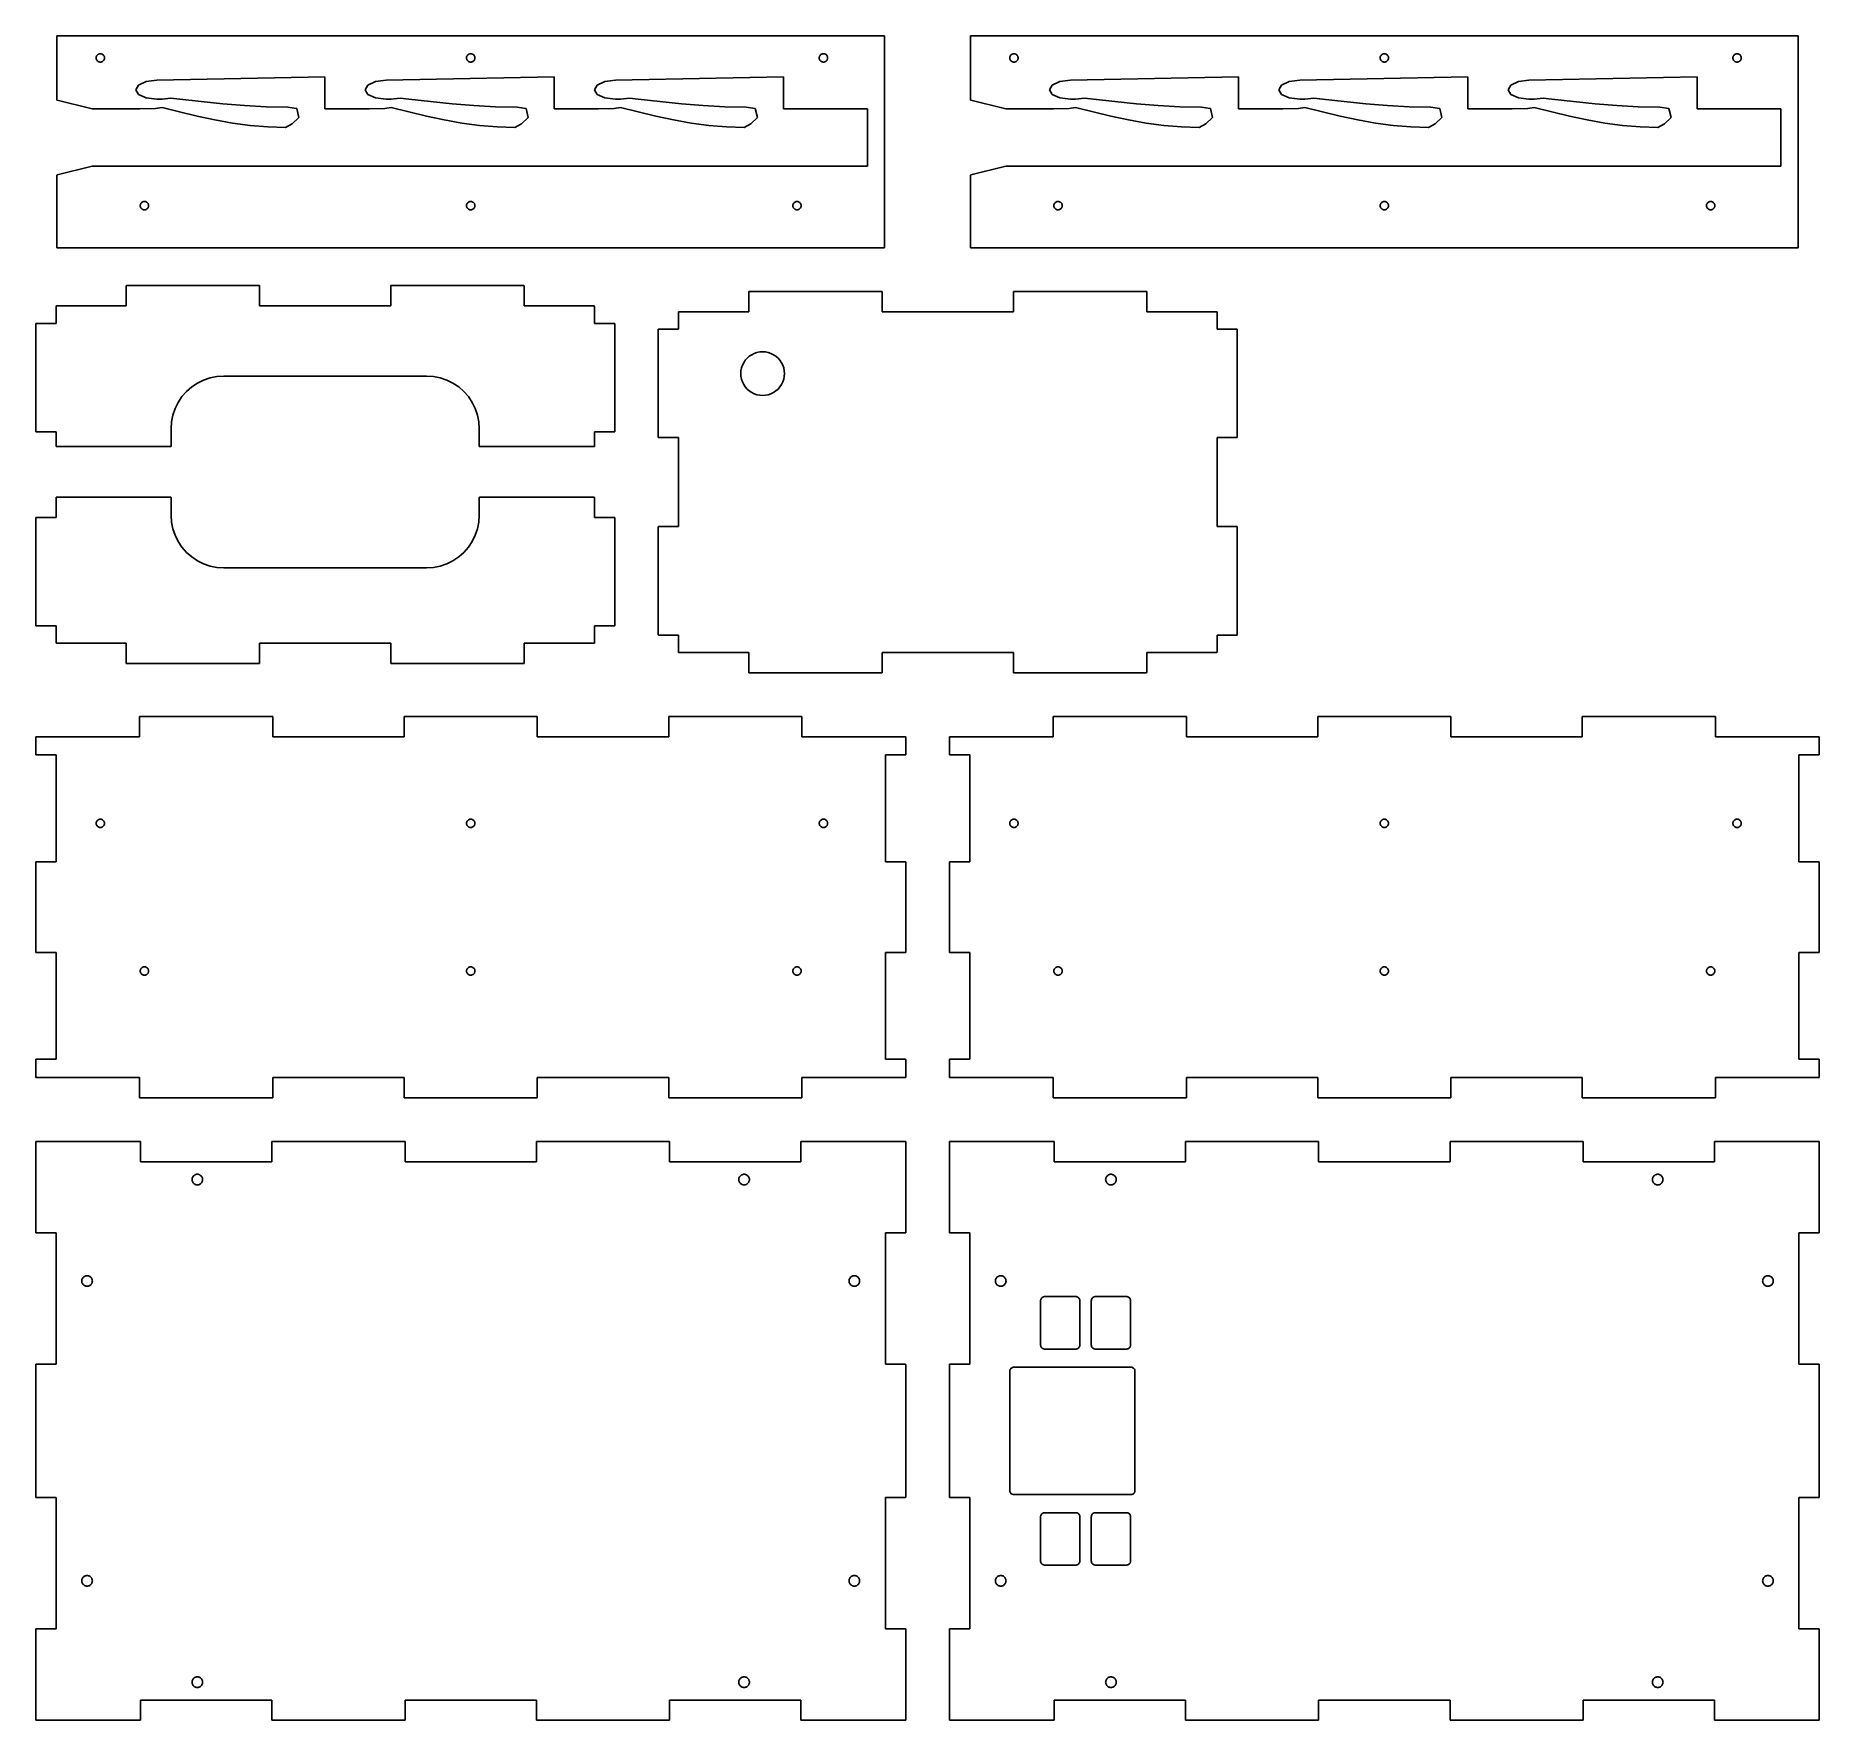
# Model space of a CAD drawing. Header units: metres. Extents: x -99 to 306, y -66 to 316.
import ezdxf

# ---------------------------------------------------------------- set-up
doc = ezdxf.new("R2010")
doc.units = ezdxf.units.M

msp = doc.modelspace()

# ---------------------------------------------------------------- linework, layer by layer
for p, q in [((-93.8496, 316.407), (-93.85, 316.4)), ((-93.85, 316.4), (-93.85, 301.9)), ((-93.8483, 316.413), (-93.8496, 316.407)), ((-93.8462, 316.419), (-93.8483, 316.413)), ((-93.8433, 316.425), (-93.8462, 316.419)), ((-93.8397, 316.43), (-93.8433, 316.425)), ((-93.8353, 316.435), (-93.8397, 316.43)), ((-93.8304, 316.44), (-93.8353, 316.435)), ((-93.825, 316.443), (-93.8304, 316.44)), ((-93.8191, 316.446), (-93.825, 316.443)), ((-93.8129, 316.448), (-93.8191, 316.446)), ((-93.8065, 316.45), (-93.8129, 316.448)), ((-93.8, 316.45), (-93.8065, 316.45)), ((93.8, 316.45), (-93.8, 316.45)), ((93.8065, 316.45), (93.8, 316.45)), ((93.8129, 316.448), (93.8065, 316.45)), ((93.8191, 316.446), (93.8129, 316.448)), ((93.825, 316.443), (93.8191, 316.446)), ((93.8304, 316.44), (93.825, 316.443)), ((93.8353, 316.435), (93.8304, 316.44)), ((93.8397, 316.43), (93.8353, 316.435)), ((93.8433, 316.425), (93.8397, 316.43)), ((93.8462, 316.419), (93.8433, 316.425)), ((93.8483, 316.413), (93.8462, 316.419)), ((93.8496, 316.407), (93.8483, 316.413)), ((93.85, 316.4), (93.8496, 316.407)), ((93.85, 268.4), (93.85, 316.4)), ((113.352, 316.413), (113.35, 316.407)), ((113.35, 316.407), (113.35, 316.4)), ((113.35, 316.4), (113.35, 301.9)), ((113.354, 316.419), (113.352, 316.413)), ((113.357, 316.425), (113.354, 316.419)), ((113.36, 316.43), (113.357, 316.425)), ((113.365, 316.435), (113.36, 316.43)), ((113.37, 316.44), (113.365, 316.435)), ((113.375, 316.443), (113.37, 316.44)), ((113.381, 316.446), (113.375, 316.443)), ((113.387, 316.448), (113.381, 316.446)), ((113.393, 316.45), (113.387, 316.448)), ((113.4, 316.45), (113.393, 316.45)), ((301, 316.45), (113.4, 316.45)), ((301.007, 316.45), (301, 316.45)), ((301.013, 316.448), (301.007, 316.45)), ((301.019, 316.446), (301.013, 316.448)), ((301.025, 316.443), (301.019, 316.446)), ((301.03, 316.44), (301.025, 316.443)), ((301.035, 316.435), (301.03, 316.44)), ((301.04, 316.43), (301.035, 316.435)), ((301.043, 316.425), (301.04, 316.43)), ((301.046, 316.419), (301.043, 316.425)), ((301.048, 316.413), (301.046, 316.419)), ((301.05, 316.407), (301.048, 316.413)), ((301.05, 316.4), (301.05, 316.407)), ((301.05, 268.4), (301.05, 316.4)), ((-84.9499, 311.4), (-84.9418, 311.524)), ((-84.9418, 311.524), (-84.9175, 311.646)), ((-84.9175, 311.646), (-84.8776, 311.764)), ((-84.8776, 311.764), (-84.8226, 311.875)), ((-84.8226, 311.875), (-84.7536, 311.978)), ((-84.7536, 311.978), (-84.6717, 312.072)), ((-84.6717, 312.072), (-84.5783, 312.154)), ((-84.5783, 312.154), (-84.4749, 312.223)), ((-84.4749, 312.223), (-84.3635, 312.278)), ((-84.3635, 312.278), (-84.2459, 312.317)), ((-84.2459, 312.317), (-84.124, 312.342)), ((-84.124, 312.342), (-84, 312.35)), ((-84, 312.35), (-83.876, 312.342)), ((-83.876, 312.342), (-83.7541, 312.317)), ((-83.7541, 312.317), (-83.6365, 312.278)), ((-83.6365, 312.278), (-83.525, 312.223)), ((-83.525, 312.223), (-83.4217, 312.154)), ((-83.4217, 312.154), (-83.3283, 312.072)), ((-83.3283, 312.072), (-83.2464, 311.978)), ((-83.2464, 311.978), (-83.1774, 311.875)), ((-83.1774, 311.875), (-83.1224, 311.764)), ((-83.1224, 311.764), (-83.0825, 311.646)), ((-83.0825, 311.646), (-83.0582, 311.524)), ((-83.0582, 311.524), (-83.0501, 311.4)), ((-0.94989, 311.4), (-0.94176, 311.524)), ((-0.94176, 311.524), (-0.9175, 311.646)), ((-0.9175, 311.646), (-0.87758, 311.764)), ((-0.87758, 311.764), (-0.82263, 311.875)), ((-0.82263, 311.875), (-0.75359, 311.978)), ((-0.75359, 311.978), (-0.67166, 312.072)), ((-0.67166, 312.072), (-0.57826, 312.154)), ((-0.57826, 312.154), (-0.47493, 312.223)), ((-0.47493, 312.223), (-0.36351, 312.278)), ((-0.36351, 312.278), (-0.24587, 312.317)), ((-0.24587, 312.317), (-0.12396, 312.342)), ((-0.12396, 312.342), (0, 312.35)), ((0, 312.35), (0.12396, 312.342)), ((0.12396, 312.342), (0.24587, 312.317)), ((0.24587, 312.317), (0.36351, 312.278)), ((0.36351, 312.278), (0.47493, 312.223)), ((0.47493, 312.223), (0.57826, 312.154)), ((0.57826, 312.154), (0.67166, 312.072)), ((0.67166, 312.072), (0.75359, 311.978)), ((0.75359, 311.978), (0.82263, 311.875)), ((0.82263, 311.875), (0.87758, 311.764)), ((0.87758, 311.764), (0.9175, 311.646)), ((0.9175, 311.646), (0.94176, 311.524)), ((0.94176, 311.524), (0.94989, 311.4)), ((79.0501, 311.4), (79.0582, 311.524)), ((79.0582, 311.524), (79.0825, 311.646)), ((79.0825, 311.646), (79.1224, 311.764)), ((79.1224, 311.764), (79.1774, 311.875)), ((79.1774, 311.875), (79.2464, 311.978)), ((79.2464, 311.978), (79.3283, 312.072)), ((79.3283, 312.072), (79.4217, 312.154)), ((79.4217, 312.154), (79.525, 312.223)), ((79.525, 312.223), (79.6365, 312.278)), ((79.6365, 312.278), (79.7541, 312.317)), ((79.7541, 312.317), (79.876, 312.342)), ((79.876, 312.342), (80, 312.35)), ((80, 312.35), (80.124, 312.342)), ((80.124, 312.342), (80.2459, 312.317)), ((80.2459, 312.317), (80.3635, 312.278)), ((80.3635, 312.278), (80.4749, 312.223)), ((80.4749, 312.223), (80.5783, 312.154)), ((80.5783, 312.154), (80.6717, 312.072)), ((80.6717, 312.072), (80.7536, 311.978)), ((80.7536, 311.978), (80.8226, 311.875)), ((80.8226, 311.875), (80.8776, 311.764)), ((80.8776, 311.764), (80.9175, 311.646)), ((80.9175, 311.646), (80.9418, 311.524)), ((80.9418, 311.524), (80.9499, 311.4)), ((122.25, 311.4), (122.258, 311.524)), ((122.258, 311.524), (122.283, 311.646)), ((122.283, 311.646), (122.322, 311.764)), ((122.322, 311.764), (122.377, 311.875)), ((122.377, 311.875), (122.446, 311.978)), ((122.446, 311.978), (122.528, 312.072)), ((122.528, 312.072), (122.622, 312.154)), ((122.622, 312.154), (122.725, 312.223)), ((122.725, 312.223), (122.836, 312.278)), ((122.836, 312.278), (122.954, 312.317)), ((122.954, 312.317), (123.076, 312.342)), ((123.076, 312.342), (123.2, 312.35)), ((123.2, 312.35), (123.324, 312.342)), ((123.324, 312.342), (123.446, 312.317)), ((123.446, 312.317), (123.563, 312.278)), ((123.563, 312.278), (123.675, 312.223)), ((123.675, 312.223), (123.778, 312.154)), ((123.778, 312.154), (123.872, 312.072)), ((123.872, 312.072), (123.954, 311.978)), ((123.954, 311.978), (124.023, 311.875)), ((124.023, 311.875), (124.078, 311.764)), ((124.078, 311.764), (124.118, 311.646)), ((124.118, 311.646), (124.142, 311.524)), ((124.142, 311.524), (124.15, 311.4)), ((206.25, 311.4), (206.258, 311.524)), ((206.258, 311.524), (206.283, 311.646)), ((206.283, 311.646), (206.322, 311.764)), ((206.322, 311.764), (206.377, 311.875)), ((206.377, 311.875), (206.446, 311.978)), ((206.446, 311.978), (206.528, 312.072)), ((206.528, 312.072), (206.622, 312.154)), ((206.622, 312.154), (206.725, 312.223)), ((206.725, 312.223), (206.836, 312.278)), ((206.836, 312.278), (206.954, 312.317)), ((206.954, 312.317), (207.076, 312.342)), ((207.076, 312.342), (207.2, 312.35)), ((207.2, 312.35), (207.324, 312.342)), ((207.324, 312.342), (207.446, 312.317)), ((207.446, 312.317), (207.564, 312.278)), ((207.564, 312.278), (207.675, 312.223)), ((207.675, 312.223), (207.778, 312.154)), ((207.778, 312.154), (207.872, 312.072)), ((207.872, 312.072), (207.954, 311.978)), ((207.954, 311.978), (208.023, 311.875)), ((208.023, 311.875), (208.078, 311.764)), ((208.078, 311.764), (208.117, 311.646)), ((208.117, 311.646), (208.142, 311.524)), ((208.142, 311.524), (208.15, 311.4)), ((286.25, 311.4), (286.258, 311.524)), ((286.258, 311.524), (286.282, 311.646)), ((286.282, 311.646), (286.322, 311.764)), ((286.322, 311.764), (286.377, 311.875)), ((286.377, 311.875), (286.446, 311.978)), ((286.446, 311.978), (286.528, 312.072)), ((286.528, 312.072), (286.622, 312.154)), ((286.622, 312.154), (286.725, 312.223)), ((286.725, 312.223), (286.837, 312.278)), ((286.837, 312.278), (286.954, 312.317)), ((286.954, 312.317), (287.076, 312.342)), ((287.076, 312.342), (287.2, 312.35)), ((287.2, 312.35), (287.324, 312.342)), ((287.324, 312.342), (287.446, 312.317)), ((287.446, 312.317), (287.564, 312.278)), ((287.564, 312.278), (287.675, 312.223)), ((287.675, 312.223), (287.778, 312.154)), ((287.778, 312.154), (287.872, 312.072)), ((287.872, 312.072), (287.954, 311.978)), ((287.954, 311.978), (288.023, 311.875)), ((288.023, 311.875), (288.078, 311.764)), ((288.078, 311.764), (288.117, 311.646)), ((288.117, 311.646), (288.142, 311.524)), ((288.142, 311.524), (288.15, 311.4)), ((-84.9418, 311.276), (-84.9499, 311.4)), ((-84.9175, 311.154), (-84.9418, 311.276)), ((-84.8776, 311.037), (-84.9175, 311.154)), ((-84.8226, 310.925), (-84.8776, 311.037)), ((-84.7536, 310.822), (-84.8226, 310.925)), ((-84.6717, 310.728), (-84.7536, 310.822)), ((-84.5783, 310.646), (-84.6717, 310.728)), ((-84.4749, 310.577), (-84.5783, 310.646)), ((-84.3635, 310.522), (-84.4749, 310.577)), ((-84.2459, 310.482), (-84.3635, 310.522)), ((-84.124, 310.458), (-84.2459, 310.482)), ((-84, 310.45), (-84.124, 310.458)), ((-83.876, 310.458), (-84, 310.45)), ((-83.7541, 310.482), (-83.876, 310.458)), ((-83.6365, 310.522), (-83.7541, 310.482)), ((-83.525, 310.577), (-83.6365, 310.522)), ((-83.4217, 310.646), (-83.525, 310.577)), ((-83.3283, 310.728), (-83.4217, 310.646)), ((-83.2464, 310.822), (-83.3283, 310.728)), ((-83.1774, 310.925), (-83.2464, 310.822)), ((-83.1224, 311.037), (-83.1774, 310.925)), ((-83.0825, 311.154), (-83.1224, 311.037)), ((-83.0582, 311.276), (-83.0825, 311.154)), ((-83.0501, 311.4), (-83.0582, 311.276)), ((-0.94176, 311.276), (-0.94989, 311.4)), ((-0.9175, 311.154), (-0.94176, 311.276)), ((-0.87759, 311.037), (-0.9175, 311.154)), ((-0.8226, 310.925), (-0.87759, 311.037)), ((-0.75359, 310.822), (-0.8226, 310.925)), ((-0.67166, 310.728), (-0.75359, 310.822)), ((-0.57826, 310.646), (-0.67166, 310.728)), ((-0.47493, 310.577), (-0.57826, 310.646)), ((-0.36351, 310.522), (-0.47493, 310.577)), ((-0.24587, 310.482), (-0.36351, 310.522)), ((-0.12398, 310.458), (-0.24587, 310.482)), ((0, 310.45), (-0.12398, 310.458)), ((0.12398, 310.458), (0, 310.45)), ((0.24587, 310.482), (0.12398, 310.458)), ((0.36351, 310.522), (0.24587, 310.482)), ((0.47493, 310.577), (0.36351, 310.522)), ((0.57826, 310.646), (0.47493, 310.577)), ((0.67166, 310.728), (0.57826, 310.646)), ((0.75359, 310.822), (0.67166, 310.728)), ((0.8226, 310.925), (0.75359, 310.822)), ((0.87759, 311.037), (0.8226, 310.925)), ((0.9175, 311.154), (0.87759, 311.037)), ((0.94176, 311.276), (0.9175, 311.154)), ((0.94989, 311.4), (0.94176, 311.276)), ((79.0582, 311.276), (79.0501, 311.4)), ((79.0825, 311.154), (79.0582, 311.276)), ((79.1224, 311.037), (79.0825, 311.154)), ((79.1774, 310.925), (79.1224, 311.037)), ((79.2464, 310.822), (79.1774, 310.925)), ((79.3283, 310.728), (79.2464, 310.822)), ((79.4217, 310.646), (79.3283, 310.728)), ((79.525, 310.577), (79.4217, 310.646)), ((79.6365, 310.522), (79.525, 310.577)), ((79.7541, 310.482), (79.6365, 310.522)), ((79.876, 310.458), (79.7541, 310.482)), ((80, 310.45), (79.876, 310.458)), ((80.124, 310.458), (80, 310.45)), ((80.2459, 310.482), (80.124, 310.458)), ((80.3635, 310.522), (80.2459, 310.482)), ((80.4749, 310.577), (80.3635, 310.522)), ((80.5783, 310.646), (80.4749, 310.577)), ((80.6717, 310.728), (80.5783, 310.646)), ((80.7536, 310.822), (80.6717, 310.728)), ((80.8226, 310.925), (80.7536, 310.822)), ((80.8776, 311.037), (80.8226, 310.925)), ((80.9175, 311.154), (80.8776, 311.037)), ((80.9418, 311.276), (80.9175, 311.154)), ((80.9499, 311.4), (80.9418, 311.276)), ((122.258, 311.276), (122.25, 311.4)), ((122.283, 311.154), (122.258, 311.276)), ((122.322, 311.037), (122.283, 311.154)), ((122.377, 310.925), (122.322, 311.037)), ((122.446, 310.822), (122.377, 310.925)), ((122.528, 310.728), (122.446, 310.822)), ((122.622, 310.646), (122.528, 310.728)), ((122.725, 310.577), (122.622, 310.646)), ((122.836, 310.522), (122.725, 310.577)), ((122.954, 310.482), (122.836, 310.522)), ((123.076, 310.458), (122.954, 310.482)), ((123.2, 310.45), (123.076, 310.458)), ((123.324, 310.458), (123.2, 310.45)), ((123.446, 310.482), (123.324, 310.458)), ((123.563, 310.522), (123.446, 310.482)), ((123.675, 310.577), (123.563, 310.522)), ((123.778, 310.646), (123.675, 310.577)), ((123.872, 310.728), (123.778, 310.646)), ((123.954, 310.822), (123.872, 310.728)), ((124.023, 310.925), (123.954, 310.822)), ((124.078, 311.037), (124.023, 310.925)), ((124.118, 311.154), (124.078, 311.037)), ((124.142, 311.276), (124.118, 311.154)), ((124.15, 311.4), (124.142, 311.276)), ((206.258, 311.276), (206.25, 311.4)), ((206.283, 311.154), (206.258, 311.276)), ((206.322, 311.037), (206.283, 311.154)), ((206.377, 310.925), (206.322, 311.037)), ((206.446, 310.822), (206.377, 310.925)), ((206.528, 310.728), (206.446, 310.822)), ((206.622, 310.646), (206.528, 310.728)), ((206.725, 310.577), (206.622, 310.646)), ((206.836, 310.522), (206.725, 310.577)), ((206.954, 310.482), (206.836, 310.522)), ((207.076, 310.458), (206.954, 310.482)), ((207.2, 310.45), (207.076, 310.458)), ((207.324, 310.458), (207.2, 310.45)), ((207.446, 310.482), (207.324, 310.458)), ((207.564, 310.522), (207.446, 310.482)), ((207.675, 310.577), (207.564, 310.522)), ((207.778, 310.646), (207.675, 310.577)), ((207.872, 310.728), (207.778, 310.646)), ((207.954, 310.822), (207.872, 310.728)), ((208.023, 310.925), (207.954, 310.822)), ((208.078, 311.037), (208.023, 310.925)), ((208.117, 311.154), (208.078, 311.037)), ((208.142, 311.276), (208.117, 311.154)), ((208.15, 311.4), (208.142, 311.276)), ((286.258, 311.276), (286.25, 311.4)), ((286.282, 311.154), (286.258, 311.276)), ((286.322, 311.037), (286.282, 311.154)), ((286.377, 310.925), (286.322, 311.037)), ((286.446, 310.822), (286.377, 310.925)), ((286.528, 310.728), (286.446, 310.822)), ((286.622, 310.646), (286.528, 310.728)), ((286.725, 310.577), (286.622, 310.646)), ((286.837, 310.522), (286.725, 310.577)), ((286.954, 310.482), (286.837, 310.522)), ((287.076, 310.458), (286.954, 310.482)), ((287.2, 310.45), (287.076, 310.458)), ((287.324, 310.458), (287.2, 310.45)), ((287.446, 310.482), (287.324, 310.458)), ((287.564, 310.522), (287.446, 310.482)), ((287.675, 310.577), (287.564, 310.522)), ((287.778, 310.646), (287.675, 310.577)), ((287.872, 310.728), (287.778, 310.646)), ((287.954, 310.822), (287.872, 310.728)), ((288.023, 310.925), (287.954, 310.822)), ((288.078, 311.037), (288.023, 310.925)), ((288.117, 311.154), (288.078, 311.037)), ((288.142, 311.276), (288.117, 311.154)), ((288.15, 311.4), (288.142, 311.276)), ((-75.9421, 304.2), (-75.3217, 305.261)), ((-75.3217, 303.139), (-75.9421, 304.2)), ((-75.3217, 305.261), (-73.5862, 306.057)), ((-73.5862, 306.057), (-71.1965, 306.35)), ((-71.1965, 306.35), (-33.05, 307.149)), ((-33.05, 307.149), (-33.05, 299.9)), ((-23.9421, 304.2), (-23.3217, 305.261)), ((-23.3217, 303.139), (-23.9421, 304.2)), ((-23.3217, 305.261), (-21.5862, 306.057)), ((-21.5862, 306.057), (-19.1965, 306.35)), ((-19.1965, 306.35), (18.95, 307.149)), ((18.95, 307.149), (18.95, 299.9)), ((28.0579, 304.2), (28.6783, 305.261)), ((28.6783, 303.139), (28.0579, 304.2)), ((28.6783, 305.261), (30.4138, 306.057)), ((30.4138, 306.057), (32.8035, 306.35)), ((32.8035, 306.35), (70.95, 307.149)), ((70.95, 307.149), (70.95, 299.9)), ((131.258, 304.2), (131.878, 305.261)), ((131.878, 303.139), (131.258, 304.2)), ((131.878, 305.261), (133.614, 306.057)), ((133.614, 306.057), (136.004, 306.35)), ((136.004, 306.35), (174.15, 307.149)), ((174.15, 307.149), (174.15, 299.9)), ((183.258, 304.2), (183.878, 305.261)), ((183.878, 303.139), (183.258, 304.2)), ((183.878, 305.261), (185.614, 306.057)), ((185.614, 306.057), (188.004, 306.35)), ((188.004, 306.35), (226.15, 307.149)), ((226.15, 307.149), (226.15, 299.9)), ((235.258, 304.2), (235.878, 305.261)), ((235.878, 303.139), (235.258, 304.2)), ((235.878, 305.261), (237.614, 306.057)), ((237.614, 306.057), (240.004, 306.35)), ((240.004, 306.35), (278.15, 307.149)), ((278.15, 307.149), (278.15, 299.9)), ((-93.85, 301.9), (-93.8496, 301.893)), ((-93.8496, 301.893), (-93.8483, 301.887)), ((-93.8483, 301.887), (-93.8462, 301.881)), ((-93.8462, 301.881), (-93.8433, 301.875)), ((-93.8433, 301.875), (-93.8397, 301.87)), ((-93.8397, 301.87), (-93.8353, 301.865)), ((-93.8353, 301.865), (-93.8304, 301.86)), ((-93.8304, 301.86), (-93.825, 301.857)), ((-93.825, 301.857), (-93.8191, 301.854)), ((-93.8191, 301.854), (-93.8121, 301.851)), ((-93.8121, 301.851), (-85.8121, 299.851)), ((-85.8121, 299.851), (-85.8057, 299.85)), ((-85.8057, 299.85), (-85.8, 299.85)), ((-85.8, 299.85), (-75, 299.85)), ((-73.5862, 302.343), (-75.3217, 303.139)), ((-75, 299.85), (-71.4986, 299.95)), ((-71.197, 302.05), (-73.5862, 302.343)), ((-71.4986, 299.95), (-71.4934, 299.95)), ((-71.4934, 299.95), (-70.0029, 300.149)), ((-70.0025, 302.05), (-71.197, 302.05)), ((-70.0029, 300.149), (-66.0116, 299.15)), ((-68.005, 302.25), (-70.0025, 302.05)), ((-68.0016, 302.25), (-68.005, 302.25)), ((-67.995, 302.25), (-68.0016, 302.25)), ((-65.995, 302.05), (-67.995, 302.25)), ((-61.0948, 301.493), (-65.995, 302.05)), ((-56.1952, 300.992), (-61.0948, 301.493)), ((-51.2965, 300.594), (-56.1952, 300.992)), ((-46.3983, 300.338), (-51.2965, 300.594)), ((-41.4991, 300.25), (-46.3983, 300.338)), ((-41.4926, 300.249), (-41.4991, 300.25)), ((-39.4926, 299.949), (-41.4926, 300.249)), ((-39.4863, 299.948), (-39.4926, 299.949)), ((-39.4801, 299.946), (-39.4863, 299.948)), ((-39.4743, 299.943), (-39.4801, 299.946)), ((-39.4689, 299.939), (-39.4743, 299.943)), ((-39.4641, 299.935), (-39.4689, 299.939)), ((-39.4598, 299.93), (-39.4641, 299.935)), ((-39.4563, 299.924), (-39.4598, 299.93)), ((-39.4535, 299.918), (-39.4563, 299.924)), ((-39.4515, 299.912), (-39.4535, 299.918)), ((-38.9515, 297.912), (-39.4515, 299.912)), ((-33.05, 299.9), (-33.0496, 299.893)), ((-33.0496, 299.893), (-33.0483, 299.887)), ((-33.0483, 299.887), (-33.0462, 299.881)), ((-33.0462, 299.881), (-33.0433, 299.875)), ((-33.0433, 299.875), (-33.0397, 299.87)), ((-33.0397, 299.87), (-33.0354, 299.865)), ((-33.0354, 299.865), (-33.0304, 299.86)), ((-33.0304, 299.86), (-33.025, 299.857)), ((-33.025, 299.857), (-33.0191, 299.854)), ((-33.0191, 299.854), (-33.0129, 299.852)), ((-33.0129, 299.852), (-33.0065, 299.85)), ((-33.0065, 299.85), (-33, 299.85)), ((-33, 299.85), (-23, 299.85)), ((-21.5862, 302.343), (-23.3217, 303.139)), ((-23, 299.85), (-19.4986, 299.95)), ((-19.197, 302.05), (-21.5862, 302.343)), ((-19.4986, 299.95), (-19.4934, 299.95)), ((-19.4934, 299.95), (-18.0029, 300.149)), ((-18.0025, 302.05), (-19.197, 302.05)), ((-18.0029, 300.149), (-14.0116, 299.15)), ((-16.005, 302.25), (-18.0025, 302.05)), ((-16.0016, 302.25), (-16.005, 302.25)), ((-15.995, 302.25), (-16.0016, 302.25)), ((-13.995, 302.05), (-15.995, 302.25)), ((-9.09477, 301.493), (-13.995, 302.05)), ((-4.19519, 300.992), (-9.09477, 301.493)), ((0.70346, 300.594), (-4.19519, 300.992)), ((5.60172, 300.338), (0.70346, 300.594)), ((10.5009, 300.25), (5.60172, 300.338)), ((10.5074, 300.249), (10.5009, 300.25)), ((12.5074, 299.949), (10.5074, 300.249)), ((12.5137, 299.948), (12.5074, 299.949)), ((12.5199, 299.946), (12.5137, 299.948)), ((12.5257, 299.943), (12.5199, 299.946)), ((12.5311, 299.939), (12.5257, 299.943)), ((12.5359, 299.935), (12.5311, 299.939)), ((12.5402, 299.93), (12.5359, 299.935)), ((12.5437, 299.924), (12.5402, 299.93)), ((12.5465, 299.918), (12.5437, 299.924)), ((12.5485, 299.912), (12.5465, 299.918)), ((13.0485, 297.912), (12.5485, 299.912)), ((18.95, 299.9), (18.9504, 299.893)), ((18.9504, 299.893), (18.9517, 299.887)), ((18.9517, 299.887), (18.9538, 299.881)), ((18.9538, 299.881), (18.9567, 299.875)), ((18.9567, 299.875), (18.9603, 299.87)), ((18.9603, 299.87), (18.9646, 299.865)), ((18.9646, 299.865), (18.9696, 299.86)), ((18.9696, 299.86), (18.975, 299.857)), ((18.975, 299.857), (18.9809, 299.854)), ((18.9809, 299.854), (18.9871, 299.852)), ((18.9871, 299.852), (18.9935, 299.85)), ((18.9935, 299.85), (19, 299.85)), ((19, 299.85), (29, 299.85)), ((30.4138, 302.343), (28.6783, 303.139)), ((29, 299.85), (32.5014, 299.95)), ((32.803, 302.05), (30.4138, 302.343)), ((32.5014, 299.95), (32.5066, 299.95)), ((32.5066, 299.95), (33.9971, 300.149)), ((33.9975, 302.05), (32.803, 302.05)), ((33.9971, 300.149), (37.9884, 299.15)), ((35.995, 302.25), (33.9975, 302.05)), ((35.9984, 302.25), (35.995, 302.25)), ((36.005, 302.25), (35.9984, 302.25)), ((38.005, 302.05), (36.005, 302.25)), ((42.9052, 301.493), (38.005, 302.05)), ((47.8048, 300.992), (42.9052, 301.493)), ((52.7035, 300.594), (47.8048, 300.992)), ((57.6017, 300.338), (52.7035, 300.594)), ((62.5009, 300.25), (57.6017, 300.338)), ((62.5074, 300.249), (62.5009, 300.25)), ((64.5074, 299.949), (62.5074, 300.249)), ((64.5137, 299.948), (64.5074, 299.949)), ((64.5199, 299.946), (64.5137, 299.948)), ((64.5257, 299.943), (64.5199, 299.946)), ((64.5311, 299.939), (64.5257, 299.943)), ((64.5359, 299.935), (64.5311, 299.939)), ((64.5402, 299.93), (64.5359, 299.935)), ((64.5437, 299.924), (64.5402, 299.93)), ((64.5465, 299.918), (64.5437, 299.924)), ((64.5485, 299.912), (64.5465, 299.918)), ((65.0485, 297.912), (64.5485, 299.912)), ((70.95, 299.9), (70.9504, 299.893)), ((70.9504, 299.893), (70.9517, 299.887)), ((70.9517, 299.887), (70.9538, 299.881)), ((70.9538, 299.881), (70.9567, 299.875)), ((70.9567, 299.875), (70.9603, 299.87)), ((70.9603, 299.87), (70.9646, 299.865)), ((70.9646, 299.865), (70.9696, 299.86)), ((70.9696, 299.86), (70.975, 299.857)), ((70.975, 299.857), (70.9809, 299.854)), ((70.9809, 299.854), (70.9871, 299.852)), ((70.9871, 299.852), (70.9935, 299.85)), ((70.9935, 299.85), (71, 299.85)), ((71, 299.85), (89.95, 299.85)), ((89.95, 299.85), (89.95, 286.85)), ((113.35, 301.9), (113.35, 301.893)), ((113.35, 301.893), (113.352, 301.887)), ((113.352, 301.887), (113.354, 301.881)), ((113.354, 301.881), (113.357, 301.875)), ((113.357, 301.875), (113.36, 301.87)), ((113.36, 301.87), (113.365, 301.865)), ((113.365, 301.865), (113.37, 301.86)), ((113.37, 301.86), (113.375, 301.857)), ((113.375, 301.857), (113.381, 301.854)), ((113.381, 301.854), (113.388, 301.851)), ((113.388, 301.851), (121.388, 299.851)), ((121.388, 299.851), (121.394, 299.85)), ((121.394, 299.85), (121.4, 299.85)), ((121.4, 299.85), (132.2, 299.85)), ((133.614, 302.343), (131.878, 303.139)), ((132.2, 299.85), (135.701, 299.95)), ((136.003, 302.05), (133.614, 302.343)), ((135.701, 299.95), (135.707, 299.95)), ((135.707, 299.95), (137.197, 300.149)), ((137.197, 302.05), (136.003, 302.05)), ((139.195, 302.25), (137.197, 302.05)), ((137.197, 300.149), (141.188, 299.15)), ((139.198, 302.25), (139.195, 302.25)), ((139.205, 302.25), (139.198, 302.25)), ((141.205, 302.05), (139.205, 302.25)), ((146.105, 301.493), (141.205, 302.05)), ((151.005, 300.992), (146.105, 301.493)), ((155.903, 300.594), (151.005, 300.992)), ((160.802, 300.338), (155.903, 300.594)), ((165.701, 300.25), (160.802, 300.338)), ((165.707, 300.249), (165.701, 300.25)), ((167.707, 299.949), (165.707, 300.249)), ((167.714, 299.948), (167.707, 299.949)), ((167.72, 299.946), (167.714, 299.948)), ((167.726, 299.943), (167.72, 299.946)), ((167.731, 299.939), (167.726, 299.943)), ((167.736, 299.935), (167.731, 299.939)), ((167.74, 299.93), (167.736, 299.935)), ((167.744, 299.924), (167.74, 299.93)), ((167.747, 299.918), (167.744, 299.924)), ((167.749, 299.912), (167.747, 299.918)), ((168.249, 297.912), (167.749, 299.912)), ((174.15, 299.9), (174.15, 299.893)), ((174.15, 299.893), (174.152, 299.887)), ((174.152, 299.887), (174.154, 299.881)), ((174.154, 299.881), (174.157, 299.875)), ((174.157, 299.875), (174.16, 299.87)), ((174.16, 299.87), (174.165, 299.865)), ((174.165, 299.865), (174.17, 299.86)), ((174.17, 299.86), (174.175, 299.857)), ((174.175, 299.857), (174.181, 299.854)), ((174.181, 299.854), (174.187, 299.852)), ((174.187, 299.852), (174.193, 299.85)), ((174.193, 299.85), (174.2, 299.85)), ((174.2, 299.85), (184.2, 299.85)), ((185.614, 302.343), (183.878, 303.139)), ((184.2, 299.85), (187.701, 299.95)), ((188.003, 302.05), (185.614, 302.343)), ((187.701, 299.95), (187.707, 299.95)), ((187.707, 299.95), (189.197, 300.149)), ((189.197, 302.05), (188.003, 302.05)), ((191.195, 302.25), (189.197, 302.05)), ((189.197, 300.149), (193.188, 299.15)), ((191.198, 302.25), (191.195, 302.25)), ((191.205, 302.25), (191.198, 302.25)), ((193.205, 302.05), (191.205, 302.25)), ((198.105, 301.493), (193.205, 302.05)), ((203.005, 300.992), (198.105, 301.493)), ((207.903, 300.594), (203.005, 300.992)), ((212.802, 300.338), (207.903, 300.594)), ((217.701, 300.25), (212.802, 300.338)), ((217.707, 300.249), (217.701, 300.25)), ((219.707, 299.949), (217.707, 300.249)), ((219.714, 299.948), (219.707, 299.949)), ((219.72, 299.946), (219.714, 299.948)), ((219.726, 299.943), (219.72, 299.946)), ((219.731, 299.939), (219.726, 299.943)), ((219.736, 299.935), (219.731, 299.939)), ((219.74, 299.93), (219.736, 299.935)), ((219.744, 299.924), (219.74, 299.93)), ((219.747, 299.918), (219.744, 299.924)), ((219.749, 299.912), (219.747, 299.918)), ((220.249, 297.912), (219.749, 299.912)), ((226.15, 299.9), (226.15, 299.893)), ((226.15, 299.893), (226.152, 299.887)), ((226.152, 299.887), (226.154, 299.881)), ((226.154, 299.881), (226.157, 299.875)), ((226.157, 299.875), (226.16, 299.87)), ((226.16, 299.87), (226.165, 299.865)), ((226.165, 299.865), (226.17, 299.86)), ((226.17, 299.86), (226.175, 299.857)), ((226.175, 299.857), (226.181, 299.854)), ((226.181, 299.854), (226.187, 299.852)), ((226.187, 299.852), (226.193, 299.85)), ((226.193, 299.85), (226.2, 299.85)), ((226.2, 299.85), (236.2, 299.85)), ((237.614, 302.343), (235.878, 303.139)), ((236.2, 299.85), (239.701, 299.95)), ((240.003, 302.05), (237.614, 302.343)), ((239.701, 299.95), (239.707, 299.95)), ((239.707, 299.95), (241.197, 300.149)), ((241.197, 302.05), (240.003, 302.05)), ((243.195, 302.25), (241.197, 302.05)), ((241.197, 300.149), (245.188, 299.15)), ((243.198, 302.25), (243.195, 302.25)), ((243.205, 302.25), (243.198, 302.25)), ((245.205, 302.05), (243.205, 302.25)), ((250.105, 301.493), (245.205, 302.05)), ((255.005, 300.992), (250.105, 301.493)), ((259.903, 300.594), (255.005, 300.992)), ((264.802, 300.338), (259.903, 300.594)), ((269.701, 300.25), (264.802, 300.338)), ((269.707, 300.249), (269.701, 300.25)), ((271.707, 299.949), (269.707, 300.249)), ((271.714, 299.948), (271.707, 299.949)), ((271.72, 299.946), (271.714, 299.948)), ((271.726, 299.943), (271.72, 299.946)), ((271.731, 299.939), (271.726, 299.943)), ((271.736, 299.935), (271.731, 299.939)), ((271.74, 299.93), (271.736, 299.935)), ((271.744, 299.924), (271.74, 299.93)), ((271.747, 299.918), (271.744, 299.924)), ((271.749, 299.912), (271.747, 299.918)), ((272.249, 297.912), (271.749, 299.912)), ((278.15, 299.9), (278.15, 299.893)), ((278.15, 299.893), (278.152, 299.887)), ((278.152, 299.887), (278.154, 299.881)), ((278.154, 299.881), (278.157, 299.875)), ((278.157, 299.875), (278.16, 299.87)), ((278.16, 299.87), (278.165, 299.865)), ((278.165, 299.865), (278.17, 299.86)), ((278.17, 299.86), (278.175, 299.857)), ((278.175, 299.857), (278.181, 299.854)), ((278.181, 299.854), (278.187, 299.852)), ((278.187, 299.852), (278.193, 299.85)), ((278.193, 299.85), (278.2, 299.85)), ((278.2, 299.85), (297.15, 299.85)), ((297.15, 299.85), (297.15, 286.85)), ((-66.0116, 299.15), (-62.0104, 298.199)), ((-62.0104, 298.199), (-58.0104, 297.345)), ((-58.0104, 297.345), (-58.0088, 297.345)), ((-58.0088, 297.345), (-54.0088, 296.633)), ((-54.0088, 296.633), (-54.0066, 296.632)), ((-54.0066, 296.632), (-50.0066, 296.096)), ((-50.0066, 296.096), (-50.0042, 296.096)), ((-50.0042, 296.096), (-46.0042, 295.763)), ((-46.0042, 295.763), (-46.0014, 295.763)), ((-46.0014, 295.763), (-42.0014, 295.65)), ((-42.0014, 295.65), (-41.9949, 295.65)), ((-41.9949, 295.65), (-41.9884, 295.651)), ((-41.9884, 295.651), (-41.9822, 295.653)), ((-41.9822, 295.653), (-41.9765, 295.656)), ((-41.9765, 295.656), (-40.4765, 296.456)), ((-40.4765, 296.456), (-40.4709, 296.459)), ((-40.4709, 296.459), (-40.4659, 296.463)), ((-40.4659, 296.463), (-38.9659, 297.863)), ((-38.9659, 297.863), (-38.9614, 297.868)), ((-38.9614, 297.868), (-38.9576, 297.874)), ((-38.9576, 297.874), (-38.9545, 297.879)), ((-38.9545, 297.879), (-38.9522, 297.885)), ((-38.9522, 297.885), (-38.9507, 297.892)), ((-38.9502, 297.905), (-38.9515, 297.912)), ((-38.9507, 297.892), (-38.95, 297.898)), ((-38.95, 297.898), (-38.9502, 297.905)), ((-14.0116, 299.15), (-10.0104, 298.199)), ((-10.0104, 298.199), (-6.01044, 297.345)), ((-6.01044, 297.345), (-6.00877, 297.345)), ((-6.00877, 297.345), (-2.00877, 296.633)), ((-2.00877, 296.633), (-2.00664, 296.632)), ((-2.00664, 296.632), (1.99336, 296.096)), ((1.99336, 296.096), (1.99585, 296.096)), ((1.99585, 296.096), (5.99585, 295.763)), ((5.99585, 295.763), (5.9986, 295.763)), ((5.9986, 295.763), (9.9986, 295.65)), ((9.9986, 295.65), (10.0051, 295.65)), ((10.0051, 295.65), (10.0116, 295.651)), ((10.0116, 295.651), (10.0178, 295.653)), ((10.0178, 295.653), (10.0235, 295.656)), ((10.0235, 295.656), (11.5235, 296.456)), ((11.5235, 296.456), (11.5291, 296.459)), ((11.5291, 296.459), (11.5341, 296.463)), ((11.5341, 296.463), (13.0341, 297.863)), ((13.0341, 297.863), (13.0386, 297.868)), ((13.0386, 297.868), (13.0424, 297.874)), ((13.0424, 297.874), (13.0455, 297.879)), ((13.0455, 297.879), (13.0478, 297.885)), ((13.0478, 297.885), (13.0493, 297.892)), ((13.0498, 297.905), (13.0485, 297.912)), ((13.0493, 297.892), (13.05, 297.898)), ((13.05, 297.898), (13.0498, 297.905)), ((37.9884, 299.15), (41.9896, 298.199)), ((41.9896, 298.199), (45.9896, 297.345)), ((45.9896, 297.345), (45.9912, 297.345)), ((45.9912, 297.345), (49.9912, 296.633)), ((49.9912, 296.633), (49.9934, 296.632)), ((49.9934, 296.632), (53.9934, 296.096)), ((53.9934, 296.096), (53.9958, 296.096)), ((53.9958, 296.096), (57.9958, 295.763)), ((57.9958, 295.763), (57.9986, 295.763)), ((57.9986, 295.763), (61.9986, 295.65)), ((61.9986, 295.65), (62.0051, 295.65)), ((62.0051, 295.65), (62.0116, 295.651)), ((62.0116, 295.651), (62.0178, 295.653)), ((62.0178, 295.653), (62.0235, 295.656)), ((62.0235, 295.656), (63.5235, 296.456)), ((63.5235, 296.456), (63.5291, 296.459)), ((63.5291, 296.459), (63.5341, 296.463)), ((63.5341, 296.463), (65.0341, 297.863)), ((65.0341, 297.863), (65.0386, 297.868)), ((65.0386, 297.868), (65.0424, 297.874)), ((65.0424, 297.874), (65.0455, 297.879)), ((65.0455, 297.879), (65.0478, 297.885)), ((65.0478, 297.885), (65.0493, 297.892)), ((65.0498, 297.905), (65.0485, 297.912)), ((65.0493, 297.892), (65.05, 297.898)), ((65.05, 297.898), (65.0498, 297.905)), ((141.188, 299.15), (145.19, 298.199)), ((145.19, 298.199), (149.19, 297.345)), ((149.19, 297.345), (149.191, 297.345)), ((149.191, 297.345), (153.191, 296.633)), ((153.191, 296.633), (153.193, 296.632)), ((153.193, 296.632), (157.193, 296.096)), ((157.193, 296.096), (157.196, 296.096)), ((157.196, 296.096), (161.196, 295.763)), ((161.196, 295.763), (161.199, 295.763)), ((161.199, 295.763), (165.199, 295.65)), ((165.199, 295.65), (165.205, 295.65)), ((165.205, 295.65), (165.212, 295.651)), ((165.212, 295.651), (165.218, 295.653)), ((165.218, 295.653), (165.224, 295.656)), ((165.224, 295.656), (166.724, 296.456)), ((166.724, 296.456), (166.729, 296.459)), ((166.729, 296.459), (166.734, 296.463)), ((166.734, 296.463), (168.234, 297.863)), ((168.234, 297.863), (168.239, 297.868)), ((168.239, 297.868), (168.242, 297.874)), ((168.242, 297.874), (168.245, 297.879)), ((168.245, 297.879), (168.248, 297.885)), ((168.248, 297.885), (168.249, 297.892)), ((168.25, 297.905), (168.249, 297.912)), ((168.249, 297.892), (168.25, 297.898)), ((168.25, 297.898), (168.25, 297.905)), ((193.188, 299.15), (197.19, 298.199)), ((197.19, 298.199), (201.19, 297.345)), ((201.19, 297.345), (201.191, 297.345)), ((201.191, 297.345), (205.191, 296.633)), ((205.191, 296.633), (205.193, 296.632)), ((205.193, 296.632), (209.193, 296.096)), ((209.193, 296.096), (209.196, 296.096)), ((209.196, 296.096), (213.196, 295.763)), ((213.196, 295.763), (213.199, 295.763)), ((213.199, 295.763), (217.199, 295.65)), ((217.199, 295.65), (217.205, 295.65)), ((217.205, 295.65), (217.212, 295.651)), ((217.212, 295.651), (217.218, 295.653)), ((217.218, 295.653), (217.224, 295.656)), ((217.224, 295.656), (218.724, 296.456)), ((218.724, 296.456), (218.729, 296.459)), ((218.729, 296.459), (218.734, 296.463)), ((218.734, 296.463), (220.234, 297.863)), ((220.234, 297.863), (220.239, 297.868)), ((220.239, 297.868), (220.242, 297.874)), ((220.242, 297.874), (220.245, 297.879)), ((220.245, 297.879), (220.248, 297.885)), ((220.248, 297.885), (220.249, 297.892)), ((220.25, 297.905), (220.249, 297.912)), ((220.249, 297.892), (220.25, 297.898)), ((220.25, 297.898), (220.25, 297.905)), ((245.188, 299.15), (249.19, 298.199)), ((249.19, 298.199), (253.19, 297.345)), ((253.19, 297.345), (253.191, 297.345)), ((253.191, 297.345), (257.191, 296.633)), ((257.191, 296.633), (257.193, 296.632)), ((257.193, 296.632), (261.193, 296.096)), ((261.193, 296.096), (261.196, 296.096)), ((261.196, 296.096), (265.196, 295.763)), ((265.196, 295.763), (265.199, 295.763)), ((265.199, 295.763), (269.199, 295.65)), ((269.199, 295.65), (269.205, 295.65)), ((269.205, 295.65), (269.212, 295.651)), ((269.212, 295.651), (269.218, 295.653)), ((269.218, 295.653), (269.224, 295.656)), ((269.224, 295.656), (270.724, 296.456)), ((270.724, 296.456), (270.729, 296.459)), ((270.729, 296.459), (270.734, 296.463)), ((270.734, 296.463), (272.234, 297.863)), ((272.234, 297.863), (272.239, 297.868)), ((272.239, 297.868), (272.242, 297.874)), ((272.242, 297.874), (272.245, 297.879)), ((272.245, 297.879), (272.248, 297.885)), ((272.248, 297.885), (272.249, 297.892)), ((272.25, 297.905), (272.249, 297.912)), ((272.249, 297.892), (272.25, 297.898)), ((272.25, 297.898), (272.25, 297.905)), ((-93.8494, 284.807), (-93.85, 284.8)), ((-93.85, 284.8), (-93.85, 268.4)), ((-93.8481, 284.814), (-93.8494, 284.807)), ((-93.8459, 284.82), (-93.8481, 284.814)), ((-93.8429, 284.826), (-93.8459, 284.82)), ((-93.8391, 284.831), (-93.8429, 284.826)), ((-93.8347, 284.836), (-93.8391, 284.831)), ((-93.8298, 284.84), (-93.8347, 284.836)), ((-93.8242, 284.844), (-93.8298, 284.84)), ((-93.8183, 284.847), (-93.8242, 284.844)), ((-93.8121, 284.849), (-93.8183, 284.847)), ((-85.8121, 286.849), (-93.8121, 284.849)), ((-85.8065, 286.85), (-85.8121, 286.849)), ((-85.8, 286.85), (-85.8065, 286.85)), ((89.95, 286.85), (-85.8, 286.85)), ((113.351, 284.807), (113.35, 284.8)), ((113.35, 284.8), (113.35, 268.4)), ((113.352, 284.814), (113.351, 284.807)), ((113.354, 284.82), (113.352, 284.814)), ((113.357, 284.826), (113.354, 284.82)), ((113.361, 284.831), (113.357, 284.826)), ((113.365, 284.836), (113.361, 284.831)), ((113.37, 284.84), (113.365, 284.836)), ((113.376, 284.844), (113.37, 284.84)), ((113.382, 284.847), (113.376, 284.844)), ((113.388, 284.849), (113.382, 284.847)), ((121.388, 286.849), (113.388, 284.849)), ((121.393, 286.85), (121.388, 286.849)), ((121.4, 286.85), (121.393, 286.85)), ((297.15, 286.85), (121.4, 286.85)), ((-74.9499, 277.9), (-74.9418, 278.024)), ((-74.9418, 277.776), (-74.9499, 277.9)), ((-74.9418, 278.024), (-74.9175, 278.146)), ((-74.9175, 277.654), (-74.9418, 277.776)), ((-74.9175, 278.146), (-74.8776, 278.263)), ((-74.8776, 277.536), (-74.9175, 277.654)), ((-74.8776, 278.263), (-74.8226, 278.375)), ((-74.8226, 277.425), (-74.8776, 277.536)), ((-74.8226, 278.375), (-74.7536, 278.478)), ((-74.7536, 277.322), (-74.8226, 277.425)), ((-74.7536, 278.478), (-74.6717, 278.572)), ((-74.6717, 277.228), (-74.7536, 277.322)), ((-74.6717, 278.572), (-74.5783, 278.654)), ((-74.5783, 277.146), (-74.6717, 277.228)), ((-74.5783, 278.654), (-74.4749, 278.723)), ((-74.4749, 277.077), (-74.5783, 277.146)), ((-74.4749, 278.723), (-74.3635, 278.778)), ((-74.3635, 277.022), (-74.4749, 277.077)), ((-74.3635, 278.778), (-74.2459, 278.818)), ((-74.2459, 276.982), (-74.3635, 277.022)), ((-74.2459, 278.818), (-74.124, 278.842)), ((-74.124, 276.958), (-74.2459, 276.982)), ((-74.124, 278.842), (-74, 278.85)), ((-74, 276.95), (-74.124, 276.958)), ((-74, 278.85), (-73.876, 278.842)), ((-73.876, 276.958), (-74, 276.95)), ((-73.876, 278.842), (-73.7541, 278.818)), ((-73.7541, 276.982), (-73.876, 276.958)), ((-73.7541, 278.818), (-73.6365, 278.778)), ((-73.6365, 277.022), (-73.7541, 276.982)), ((-73.6365, 278.778), (-73.525, 278.723)), ((-73.525, 277.077), (-73.6365, 277.022)), ((-73.525, 278.723), (-73.4217, 278.654)), ((-73.4217, 277.146), (-73.525, 277.077)), ((-73.4217, 278.654), (-73.3283, 278.572)), ((-73.3283, 277.228), (-73.4217, 277.146)), ((-73.3283, 278.572), (-73.2464, 278.478)), ((-73.2464, 277.322), (-73.3283, 277.228)), ((-73.2464, 278.478), (-73.1774, 278.375)), ((-73.1774, 277.425), (-73.2464, 277.322)), ((-73.1774, 278.375), (-73.1224, 278.263)), ((-73.1224, 277.536), (-73.1774, 277.425)), ((-73.1224, 278.263), (-73.0825, 278.146)), ((-73.0825, 277.654), (-73.1224, 277.536)), ((-73.0825, 278.146), (-73.0582, 278.024)), ((-73.0582, 277.776), (-73.0825, 277.654)), ((-73.0582, 278.024), (-73.0501, 277.9)), ((-73.0501, 277.9), (-73.0582, 277.776)), ((-0.94989, 277.9), (-0.94176, 278.024)), ((-0.94176, 277.776), (-0.94989, 277.9)), ((-0.94176, 278.024), (-0.9175, 278.146)), ((-0.9175, 277.654), (-0.94176, 277.776)), ((-0.9175, 278.146), (-0.87759, 278.263)), ((-0.87758, 277.536), (-0.9175, 277.654)), ((-0.87759, 278.263), (-0.8226, 278.375)), ((-0.82263, 277.425), (-0.87758, 277.536)), ((-0.75359, 277.322), (-0.82263, 277.425)), ((-0.8226, 278.375), (-0.75359, 278.478)), ((-0.75359, 278.478), (-0.67166, 278.572)), ((-0.67166, 277.228), (-0.75359, 277.322)), ((-0.67166, 278.572), (-0.57826, 278.654)), ((-0.57826, 277.146), (-0.67166, 277.228)), ((-0.57826, 278.654), (-0.47493, 278.723)), ((-0.47493, 277.077), (-0.57826, 277.146)), ((-0.47493, 278.723), (-0.36351, 278.778)), ((-0.36351, 277.022), (-0.47493, 277.077)), ((-0.36351, 278.778), (-0.24587, 278.818)), ((-0.24587, 276.982), (-0.36351, 277.022)), ((-0.24587, 278.818), (-0.12398, 278.842)), ((-0.12396, 276.958), (-0.24587, 276.982)), ((-0.12398, 278.842), (0, 278.85)), ((0, 276.95), (-0.12396, 276.958)), ((0, 278.85), (0.12398, 278.842)), ((0.12396, 276.958), (0, 276.95)), ((0.24587, 276.982), (0.12396, 276.958)), ((0.12398, 278.842), (0.24587, 278.818)), ((0.24587, 278.818), (0.36351, 278.778)), ((0.36351, 277.022), (0.24587, 276.982)), ((0.36351, 278.778), (0.47493, 278.723)), ((0.47493, 277.077), (0.36351, 277.022)), ((0.47493, 278.723), (0.57826, 278.654)), ((0.57826, 277.146), (0.47493, 277.077)), ((0.57826, 278.654), (0.67166, 278.572)), ((0.67166, 277.228), (0.57826, 277.146)), ((0.67166, 278.572), (0.75359, 278.478)), ((0.75359, 277.322), (0.67166, 277.228)), ((0.75359, 278.478), (0.8226, 278.375)), ((0.82263, 277.425), (0.75359, 277.322)), ((0.8226, 278.375), (0.87759, 278.263)), ((0.87758, 277.536), (0.82263, 277.425)), ((0.9175, 277.654), (0.87758, 277.536)), ((0.87759, 278.263), (0.9175, 278.146)), ((0.9175, 278.146), (0.94176, 278.024)), ((0.94176, 277.776), (0.9175, 277.654)), ((0.94176, 278.024), (0.94989, 277.9)), ((0.94989, 277.9), (0.94176, 277.776)), ((73.0501, 277.9), (73.0582, 278.024)), ((73.0582, 277.776), (73.0501, 277.9)), ((73.0582, 278.024), (73.0825, 278.146)), ((73.0825, 277.654), (73.0582, 277.776)), ((73.0825, 278.146), (73.1224, 278.263)), ((73.1224, 277.536), (73.0825, 277.654)), ((73.1224, 278.263), (73.1774, 278.375)), ((73.1774, 277.425), (73.1224, 277.536)), ((73.1774, 278.375), (73.2464, 278.478)), ((73.2464, 277.322), (73.1774, 277.425)), ((73.2464, 278.478), (73.3283, 278.572)), ((73.3283, 277.228), (73.2464, 277.322)), ((73.3283, 278.572), (73.4217, 278.654)), ((73.4217, 277.146), (73.3283, 277.228)), ((73.4217, 278.654), (73.525, 278.723)), ((73.525, 277.077), (73.4217, 277.146)), ((73.525, 278.723), (73.6365, 278.778)), ((73.6365, 277.022), (73.525, 277.077)), ((73.6365, 278.778), (73.7541, 278.818)), ((73.7541, 276.982), (73.6365, 277.022)), ((73.7541, 278.818), (73.876, 278.842)), ((73.876, 276.958), (73.7541, 276.982)), ((73.876, 278.842), (74, 278.85)), ((74, 276.95), (73.876, 276.958)), ((74, 278.85), (74.124, 278.842)), ((74.124, 276.958), (74, 276.95)), ((74.124, 278.842), (74.2459, 278.818)), ((74.2459, 276.982), (74.124, 276.958)), ((74.2459, 278.818), (74.3635, 278.778)), ((74.3635, 277.022), (74.2459, 276.982)), ((74.3635, 278.778), (74.4749, 278.723)), ((74.4749, 277.077), (74.3635, 277.022)), ((74.4749, 278.723), (74.5783, 278.654)), ((74.5783, 277.146), (74.4749, 277.077)), ((74.5783, 278.654), (74.6717, 278.572)), ((74.6717, 277.228), (74.5783, 277.146)), ((74.6717, 278.572), (74.7536, 278.478)), ((74.7536, 277.322), (74.6717, 277.228)), ((74.7536, 278.478), (74.8226, 278.375)), ((74.8226, 277.425), (74.7536, 277.322)), ((74.8226, 278.375), (74.8776, 278.263)), ((74.8776, 277.536), (74.8226, 277.425)), ((74.8776, 278.263), (74.9175, 278.146)), ((74.9175, 277.654), (74.8776, 277.536)), ((74.9175, 278.146), (74.9418, 278.024)), ((74.9418, 277.776), (74.9175, 277.654)), ((74.9418, 278.024), (74.9499, 277.9)), ((74.9499, 277.9), (74.9418, 277.776)), ((132.25, 277.9), (132.258, 278.024)), ((132.258, 277.776), (132.25, 277.9)), ((132.258, 278.024), (132.283, 278.146)), ((132.283, 277.654), (132.258, 277.776)), ((132.283, 278.146), (132.322, 278.263)), ((132.322, 277.536), (132.283, 277.654)), ((132.322, 278.263), (132.377, 278.375)), ((132.377, 277.425), (132.322, 277.536)), ((132.377, 278.375), (132.446, 278.478)), ((132.446, 277.322), (132.377, 277.425)), ((132.446, 278.478), (132.528, 278.572)), ((132.528, 277.228), (132.446, 277.322)), ((132.528, 278.572), (132.622, 278.654)), ((132.622, 277.146), (132.528, 277.228)), ((132.622, 278.654), (132.725, 278.723)), ((132.725, 277.077), (132.622, 277.146)), ((132.725, 278.723), (132.836, 278.778)), ((132.836, 277.022), (132.725, 277.077)), ((132.836, 278.778), (132.954, 278.818)), ((132.954, 276.982), (132.836, 277.022)), ((132.954, 278.818), (133.076, 278.842)), ((133.076, 276.958), (132.954, 276.982)), ((133.076, 278.842), (133.2, 278.85)), ((133.2, 276.95), (133.076, 276.958)), ((133.2, 278.85), (133.324, 278.842)), ((133.324, 276.958), (133.2, 276.95)), ((133.324, 278.842), (133.446, 278.818)), ((133.446, 276.982), (133.324, 276.958)), ((133.446, 278.818), (133.563, 278.778)), ((133.563, 277.022), (133.446, 276.982)), ((133.563, 278.778), (133.675, 278.723)), ((133.675, 277.077), (133.563, 277.022)), ((133.675, 278.723), (133.778, 278.654)), ((133.778, 277.146), (133.675, 277.077)), ((133.778, 278.654), (133.872, 278.572)), ((133.872, 277.228), (133.778, 277.146)), ((133.872, 278.572), (133.954, 278.478)), ((133.954, 277.322), (133.872, 277.228)), ((133.954, 278.478), (134.023, 278.375)), ((134.023, 277.425), (133.954, 277.322)), ((134.023, 278.375), (134.078, 278.263)), ((134.078, 277.536), (134.023, 277.425)), ((134.078, 278.263), (134.118, 278.146)), ((134.118, 277.654), (134.078, 277.536)), ((134.118, 278.146), (134.142, 278.024)), ((134.142, 277.776), (134.118, 277.654)), ((134.142, 278.024), (134.15, 277.9)), ((134.15, 277.9), (134.142, 277.776)), ((206.25, 277.9), (206.258, 278.024)), ((206.258, 277.776), (206.25, 277.9)), ((206.258, 278.024), (206.283, 278.146)), ((206.283, 277.654), (206.258, 277.776)), ((206.283, 278.146), (206.322, 278.263)), ((206.322, 277.536), (206.283, 277.654)), ((206.322, 278.263), (206.377, 278.375)), ((206.377, 277.425), (206.322, 277.536)), ((206.377, 278.375), (206.446, 278.478)), ((206.446, 277.322), (206.377, 277.425)), ((206.446, 278.478), (206.528, 278.572)), ((206.528, 277.228), (206.446, 277.322)), ((206.528, 278.572), (206.622, 278.654)), ((206.622, 277.146), (206.528, 277.228)), ((206.622, 278.654), (206.725, 278.723)), ((206.725, 277.077), (206.622, 277.146)), ((206.725, 278.723), (206.836, 278.778)), ((206.836, 277.022), (206.725, 277.077)), ((206.836, 278.778), (206.954, 278.818)), ((206.954, 276.982), (206.836, 277.022)), ((206.954, 278.818), (207.076, 278.842)), ((207.076, 276.958), (206.954, 276.982)), ((207.076, 278.842), (207.2, 278.85)), ((207.2, 276.95), (207.076, 276.958)), ((207.2, 278.85), (207.324, 278.842)), ((207.324, 276.958), (207.2, 276.95)), ((207.324, 278.842), (207.446, 278.818)), ((207.446, 276.982), (207.324, 276.958)), ((207.446, 278.818), (207.564, 278.778)), ((207.564, 277.022), (207.446, 276.982)), ((207.564, 278.778), (207.675, 278.723)), ((207.675, 277.077), (207.564, 277.022)), ((207.675, 278.723), (207.778, 278.654)), ((207.778, 277.146), (207.675, 277.077)), ((207.778, 278.654), (207.872, 278.572)), ((207.872, 277.228), (207.778, 277.146)), ((207.872, 278.572), (207.954, 278.478)), ((207.954, 277.322), (207.872, 277.228)), ((207.954, 278.478), (208.023, 278.375)), ((208.023, 277.425), (207.954, 277.322)), ((208.023, 278.375), (208.078, 278.263)), ((208.078, 277.536), (208.023, 277.425)), ((208.078, 278.263), (208.117, 278.146)), ((208.117, 277.654), (208.078, 277.536)), ((208.117, 278.146), (208.142, 278.024)), ((208.142, 277.776), (208.117, 277.654)), ((208.142, 278.024), (208.15, 277.9)), ((208.15, 277.9), (208.142, 277.776)), ((280.25, 277.9), (280.258, 278.024)), ((280.258, 277.776), (280.25, 277.9)), ((280.258, 278.024), (280.282, 278.146)), ((280.282, 277.654), (280.258, 277.776)), ((280.282, 278.146), (280.322, 278.263)), ((280.322, 277.536), (280.282, 277.654)), ((280.322, 278.263), (280.377, 278.375)), ((280.377, 277.425), (280.322, 277.536)), ((280.377, 278.375), (280.446, 278.478)), ((280.446, 277.322), (280.377, 277.425)), ((280.446, 278.478), (280.528, 278.572)), ((280.528, 277.228), (280.446, 277.322)), ((280.528, 278.572), (280.622, 278.654)), ((280.622, 277.146), (280.528, 277.228)), ((280.622, 278.654), (280.725, 278.723)), ((280.725, 277.077), (280.622, 277.146)), ((280.725, 278.723), (280.837, 278.778)), ((280.837, 277.022), (280.725, 277.077)), ((280.837, 278.778), (280.954, 278.818)), ((280.954, 276.982), (280.837, 277.022)), ((280.954, 278.818), (281.076, 278.842)), ((281.076, 276.958), (280.954, 276.982)), ((281.076, 278.842), (281.2, 278.85)), ((281.2, 276.95), (281.076, 276.958)), ((281.2, 278.85), (281.324, 278.842)), ((281.324, 276.958), (281.2, 276.95)), ((281.324, 278.842), (281.446, 278.818)), ((281.446, 276.982), (281.324, 276.958)), ((281.446, 278.818), (281.564, 278.778)), ((281.564, 277.022), (281.446, 276.982)), ((281.564, 278.778), (281.675, 278.723)), ((281.675, 277.077), (281.564, 277.022)), ((281.675, 278.723), (281.778, 278.654)), ((281.778, 277.146), (281.675, 277.077)), ((281.778, 278.654), (281.872, 278.572)), ((281.872, 277.228), (281.778, 277.146)), ((281.872, 278.572), (281.954, 278.478)), ((281.954, 277.322), (281.872, 277.228)), ((281.954, 278.478), (282.023, 278.375)), ((282.023, 277.425), (281.954, 277.322)), ((282.023, 278.375), (282.078, 278.263)), ((282.078, 277.536), (282.023, 277.425)), ((282.078, 278.263), (282.117, 278.146)), ((282.117, 277.654), (282.078, 277.536)), ((282.117, 278.146), (282.142, 278.024)), ((282.142, 277.776), (282.117, 277.654)), ((282.142, 278.024), (282.15, 277.9)), ((282.15, 277.9), (282.142, 277.776)), ((-93.85, 268.4), (-93.8496, 268.393)), ((-93.8496, 268.393), (-93.8483, 268.387)), ((-93.8483, 268.387), (-93.8462, 268.381)), ((-93.8462, 268.381), (-93.8433, 268.375)), ((-93.8433, 268.375), (-93.8397, 268.37)), ((-93.8397, 268.37), (-93.8353, 268.365)), ((-93.8353, 268.365), (-93.8304, 268.36)), ((-93.8304, 268.36), (-93.825, 268.357)), ((-93.825, 268.357), (-93.8191, 268.354)), ((-93.8191, 268.354), (-93.8129, 268.352)), ((-93.8129, 268.352), (-93.8065, 268.35)), ((-93.8065, 268.35), (-93.8, 268.35)), ((-93.8, 268.35), (93.8, 268.35)), ((93.8, 268.35), (93.8065, 268.35)), ((93.8065, 268.35), (93.8129, 268.352)), ((93.8129, 268.352), (93.8191, 268.354)), ((93.8191, 268.354), (93.825, 268.357)), ((93.825, 268.357), (93.8304, 268.36)), ((93.8304, 268.36), (93.8353, 268.365)), ((93.8353, 268.365), (93.8397, 268.37)), ((93.8397, 268.37), (93.8433, 268.375)), ((93.8433, 268.375), (93.8462, 268.381)), ((93.8462, 268.381), (93.8483, 268.387)), ((93.8483, 268.387), (93.8496, 268.393)), ((93.8496, 268.393), (93.85, 268.4)), ((113.35, 268.4), (113.35, 268.393)), ((113.35, 268.393), (113.352, 268.387)), ((113.352, 268.387), (113.354, 268.381)), ((113.354, 268.381), (113.357, 268.375)), ((113.357, 268.375), (113.36, 268.37)), ((113.36, 268.37), (113.365, 268.365)), ((113.365, 268.365), (113.37, 268.36)), ((113.37, 268.36), (113.375, 268.357)), ((113.375, 268.357), (113.381, 268.354)), ((113.381, 268.354), (113.387, 268.352)), ((113.387, 268.352), (113.393, 268.35)), ((113.393, 268.35), (113.4, 268.35)), ((113.4, 268.35), (301, 268.35)), ((301, 268.35), (301.007, 268.35)), ((301.007, 268.35), (301.013, 268.352)), ((301.013, 268.352), (301.019, 268.354)), ((301.019, 268.354), (301.025, 268.357)), ((301.025, 268.357), (301.03, 268.36)), ((301.03, 268.36), (301.035, 268.365)), ((301.035, 268.365), (301.04, 268.37)), ((301.04, 268.37), (301.043, 268.375)), ((301.043, 268.375), (301.046, 268.381)), ((301.046, 268.381), (301.048, 268.387)), ((301.048, 268.387), (301.05, 268.393)), ((301.05, 268.393), (301.05, 268.4)), ((-78.0996, 259.717), (-78.1, 259.71)), ((-78.1, 259.71), (-78.1, 255.15)), ((-78.0983, 259.723), (-78.0996, 259.717)), ((-78.0962, 259.729), (-78.0983, 259.723)), ((-78.0933, 259.735), (-78.0962, 259.729)), ((-78.0897, 259.74), (-78.0933, 259.735)), ((-78.0853, 259.745), (-78.0897, 259.74)), ((-78.0804, 259.75), (-78.0853, 259.745)), ((-78.075, 259.753), (-78.0804, 259.75)), ((-78.0691, 259.756), (-78.075, 259.753)), ((-78.0629, 259.758), (-78.0691, 259.756)), ((-78.0565, 259.76), (-78.0629, 259.758)), ((-78.05, 259.76), (-78.0565, 259.76)), ((-47.95, 259.76), (-78.05, 259.76)), ((-47.9435, 259.76), (-47.95, 259.76)), ((-47.9371, 259.758), (-47.9435, 259.76)), ((-47.9309, 259.756), (-47.9371, 259.758)), ((-47.925, 259.753), (-47.9309, 259.756)), ((-47.9196, 259.75), (-47.925, 259.753)), ((-47.9146, 259.745), (-47.9196, 259.75)), ((-47.9103, 259.74), (-47.9146, 259.745)), ((-47.9067, 259.735), (-47.9103, 259.74)), ((-47.9038, 259.729), (-47.9067, 259.735)), ((-47.9017, 259.723), (-47.9038, 259.729)), ((-47.9004, 259.717), (-47.9017, 259.723)), ((-47.9, 259.71), (-47.9004, 259.717)), ((-47.9, 255.15), (-47.9, 259.71)), ((-18.0996, 259.717), (-18.1, 259.71)), ((-18.1, 259.71), (-18.1, 255.15)), ((-18.0983, 259.723), (-18.0996, 259.717)), ((-18.0962, 259.729), (-18.0983, 259.723)), ((-18.0933, 259.735), (-18.0962, 259.729)), ((-18.0897, 259.74), (-18.0933, 259.735)), ((-18.0854, 259.745), (-18.0897, 259.74)), ((-18.0804, 259.75), (-18.0854, 259.745)), ((-18.075, 259.753), (-18.0804, 259.75)), ((-18.0691, 259.756), (-18.075, 259.753)), ((-18.0629, 259.758), (-18.0691, 259.756)), ((-18.0565, 259.76), (-18.0629, 259.758)), ((-18.05, 259.76), (-18.0565, 259.76)), ((12.05, 259.76), (-18.05, 259.76)), ((12.0565, 259.76), (12.05, 259.76)), ((12.0629, 259.758), (12.0565, 259.76)), ((12.0691, 259.756), (12.0629, 259.758)), ((12.075, 259.753), (12.0691, 259.756)), ((12.0804, 259.75), (12.075, 259.753)), ((12.0853, 259.745), (12.0804, 259.75)), ((12.0897, 259.74), (12.0853, 259.745)), ((12.0933, 259.735), (12.0897, 259.74)), ((12.0962, 259.729), (12.0933, 259.735)), ((12.0983, 259.723), (12.0962, 259.729)), ((12.0996, 259.717), (12.0983, 259.723)), ((12.1, 259.71), (12.0996, 259.717)), ((12.1, 255.15), (12.1, 259.71)), ((-94.0496, 255.107), (-94.05, 255.1)), ((-94.05, 255.1), (-94.05, 251.2)), ((-94.0483, 255.113), (-94.0496, 255.107)), ((-94.0462, 255.119), (-94.0483, 255.113)), ((-94.0433, 255.125), (-94.0462, 255.119)), ((-94.0397, 255.13), (-94.0433, 255.125)), ((-94.0354, 255.135), (-94.0397, 255.13)), ((-94.0304, 255.14), (-94.0354, 255.135)), ((-94.025, 255.143), (-94.0304, 255.14)), ((-94.0191, 255.146), (-94.025, 255.143)), ((-94.0129, 255.148), (-94.0191, 255.146)), ((-94.0065, 255.15), (-94.0129, 255.148)), ((-94, 255.15), (-94.0065, 255.15)), ((-78.1, 255.15), (-94, 255.15)), ((-18.1, 255.15), (-47.9, 255.15)), ((28, 255.15), (12.1, 255.15)), ((28.0065, 255.15), (28, 255.15)), ((28.0129, 255.148), (28.0065, 255.15)), ((28.0191, 255.146), (28.0129, 255.148)), ((28.025, 255.143), (28.0191, 255.146)), ((28.0304, 255.14), (28.025, 255.143)), ((28.0354, 255.135), (28.0304, 255.14)), ((28.0397, 255.13), (28.0354, 255.135)), ((28.0433, 255.125), (28.0397, 255.13)), ((28.0462, 255.119), (28.0433, 255.125)), ((28.0483, 255.113), (28.0462, 255.119)), ((28.0496, 255.107), (28.0483, 255.113)), ((28.05, 255.1), (28.0496, 255.107)), ((28.05, 251.2), (28.05, 255.1)), ((63.1004, 258.417), (63.1, 258.41)), ((63.1, 258.41), (63.1, 253.85)), ((63.1017, 258.423), (63.1004, 258.417)), ((63.1038, 258.429), (63.1017, 258.423)), ((63.1067, 258.435), (63.1038, 258.429)), ((63.1103, 258.44), (63.1067, 258.435)), ((63.1147, 258.445), (63.1103, 258.44)), ((63.1196, 258.45), (63.1147, 258.445)), ((63.125, 258.453), (63.1196, 258.45)), ((63.1309, 258.456), (63.125, 258.453)), ((63.1371, 258.458), (63.1309, 258.456)), ((63.1435, 258.46), (63.1371, 258.458)), ((63.15, 258.46), (63.1435, 258.46)), ((93.25, 258.46), (63.15, 258.46)), ((93.2565, 258.46), (93.25, 258.46)), ((93.2629, 258.458), (93.2565, 258.46)), ((93.2691, 258.456), (93.2629, 258.458)), ((93.275, 258.453), (93.2691, 258.456)), ((93.2804, 258.45), (93.275, 258.453)), ((93.2854, 258.445), (93.2804, 258.45)), ((93.2897, 258.44), (93.2854, 258.445)), ((93.2933, 258.435), (93.2897, 258.44)), ((93.2962, 258.429), (93.2933, 258.435)), ((93.2983, 258.423), (93.2962, 258.429)), ((93.2996, 258.417), (93.2983, 258.423)), ((93.3, 258.41), (93.2996, 258.417)), ((93.3, 253.85), (93.3, 258.41)), ((123.102, 258.423), (123.1, 258.417)), ((123.1, 258.417), (123.1, 258.41)), ((123.1, 258.41), (123.1, 253.85)), ((123.104, 258.429), (123.102, 258.423)), ((123.107, 258.435), (123.104, 258.429)), ((123.11, 258.44), (123.107, 258.435)), ((123.115, 258.445), (123.11, 258.44)), ((123.12, 258.45), (123.115, 258.445)), ((123.125, 258.453), (123.12, 258.45)), ((123.131, 258.456), (123.125, 258.453)), ((123.137, 258.458), (123.131, 258.456)), ((123.143, 258.46), (123.137, 258.458)), ((123.15, 258.46), (123.143, 258.46)), ((153.25, 258.46), (123.15, 258.46)), ((153.257, 258.46), (153.25, 258.46)), ((153.263, 258.458), (153.257, 258.46)), ((153.269, 258.456), (153.263, 258.458)), ((153.275, 258.453), (153.269, 258.456)), ((153.28, 258.45), (153.275, 258.453)), ((153.285, 258.445), (153.28, 258.45)), ((153.29, 258.44), (153.285, 258.445)), ((153.293, 258.435), (153.29, 258.44)), ((153.296, 258.429), (153.293, 258.435)), ((153.298, 258.423), (153.296, 258.429)), ((153.3, 258.417), (153.298, 258.423)), ((153.3, 258.41), (153.3, 258.417)), ((153.3, 253.85), (153.3, 258.41)), ((-98.6596, 251.157), (-98.66, 251.15)), ((-98.66, 251.15), (-98.66, 226.65)), ((-98.6583, 251.163), (-98.6596, 251.157)), ((-98.6562, 251.169), (-98.6583, 251.163)), ((-98.6533, 251.175), (-98.6562, 251.169)), ((-98.6497, 251.18), (-98.6533, 251.175)), ((-98.6453, 251.185), (-98.6497, 251.18)), ((-98.6404, 251.19), (-98.6453, 251.185)), ((-98.635, 251.193), (-98.6404, 251.19)), ((-98.6291, 251.196), (-98.635, 251.193)), ((-98.6229, 251.198), (-98.6291, 251.196)), ((-98.6165, 251.2), (-98.6229, 251.198)), ((-98.61, 251.2), (-98.6165, 251.2)), ((-94.05, 251.2), (-98.61, 251.2)), ((32.61, 251.2), (28.05, 251.2)), ((32.6165, 251.2), (32.61, 251.2)), ((32.6229, 251.198), (32.6165, 251.2)), ((32.6291, 251.196), (32.6229, 251.198)), ((32.635, 251.193), (32.6291, 251.196)), ((32.6404, 251.19), (32.635, 251.193)), ((32.6453, 251.185), (32.6404, 251.19)), ((32.6497, 251.18), (32.6453, 251.185)), ((32.6533, 251.175), (32.6497, 251.18)), ((32.6562, 251.169), (32.6533, 251.175)), ((32.6583, 251.163), (32.6562, 251.169)), ((32.6596, 251.157), (32.6583, 251.163)), ((32.66, 251.15), (32.6596, 251.157)), ((32.66, 226.65), (32.66, 251.15)), ((47.1504, 253.807), (47.15, 253.8)), ((47.15, 253.8), (47.15, 249.9)), ((47.1517, 253.813), (47.1504, 253.807)), ((47.1538, 253.819), (47.1517, 253.813)), ((47.1567, 253.825), (47.1538, 253.819)), ((47.1603, 253.83), (47.1567, 253.825)), ((47.1646, 253.835), (47.1603, 253.83)), ((47.1696, 253.84), (47.1646, 253.835)), ((47.175, 253.843), (47.1696, 253.84)), ((47.1809, 253.846), (47.175, 253.843)), ((47.1871, 253.848), (47.1809, 253.846)), ((47.1935, 253.85), (47.1871, 253.848)), ((47.2, 253.85), (47.1935, 253.85)), ((63.1, 253.85), (47.2, 253.85)), ((123.1, 253.85), (93.3, 253.85)), ((169.2, 253.85), (153.3, 253.85)), ((169.207, 253.85), (169.2, 253.85)), ((169.213, 253.848), (169.207, 253.85)), ((169.219, 253.846), (169.213, 253.848)), ((169.225, 253.843), (169.219, 253.846)), ((169.23, 253.84), (169.225, 253.843)), ((169.235, 253.835), (169.23, 253.84)), ((169.24, 253.83), (169.235, 253.835)), ((169.243, 253.825), (169.24, 253.83)), ((169.246, 253.819), (169.243, 253.825)), ((169.248, 253.813), (169.246, 253.819)), ((169.25, 253.807), (169.248, 253.813)), ((169.25, 253.8), (169.25, 253.807)), ((169.25, 249.9), (169.25, 253.8)), ((42.5404, 249.857), (42.54, 249.85)), ((42.54, 249.85), (42.54, 225.35)), ((42.5417, 249.863), (42.5404, 249.857)), ((42.5438, 249.869), (42.5417, 249.863)), ((42.5467, 249.875), (42.5438, 249.869)), ((42.5503, 249.88), (42.5467, 249.875)), ((42.5547, 249.885), (42.5503, 249.88)), ((42.5596, 249.89), (42.5547, 249.885)), ((42.565, 249.893), (42.5596, 249.89)), ((42.5709, 249.896), (42.565, 249.893)), ((42.5771, 249.898), (42.5709, 249.896)), ((42.5835, 249.9), (42.5771, 249.898)), ((42.59, 249.9), (42.5835, 249.9)), ((47.15, 249.9), (42.59, 249.9)), ((173.81, 249.9), (169.25, 249.9)), ((173.817, 249.9), (173.81, 249.9)), ((173.823, 249.898), (173.817, 249.9)), ((173.829, 249.896), (173.823, 249.898)), ((173.835, 249.893), (173.829, 249.896)), ((173.84, 249.89), (173.835, 249.893)), ((173.845, 249.885), (173.84, 249.89)), ((173.85, 249.88), (173.845, 249.885)), ((173.853, 249.875), (173.85, 249.88)), ((173.856, 249.869), (173.853, 249.875)), ((173.858, 249.863), (173.856, 249.869)), ((173.86, 249.857), (173.858, 249.863)), ((173.86, 249.85), (173.86, 249.857)), ((173.86, 225.35), (173.86, 249.85)), ((61.9133, 242.275), (62.2729, 242.813)), ((62.2729, 242.813), (62.6999, 243.3)), ((62.6999, 243.3), (63.1867, 243.727)), ((63.1867, 243.727), (63.7251, 244.087)), ((63.7251, 244.087), (64.3058, 244.373)), ((64.3058, 244.373), (64.9189, 244.581)), ((64.9189, 244.581), (65.5539, 244.708)), ((65.5539, 244.708), (66.2, 244.75)), ((66.2, 244.75), (66.8461, 244.708)), ((66.8461, 244.708), (67.4811, 244.581)), ((67.4811, 244.581), (68.0942, 244.373)), ((68.0942, 244.373), (68.6749, 244.087)), ((68.6749, 244.087), (69.2133, 243.727)), ((69.2133, 243.727), (69.7001, 243.3)), ((69.7001, 243.3), (70.1271, 242.813)), ((70.1271, 242.813), (70.4867, 242.275)), ((-60.573, 238.34), (-59.0929, 238.843)), ((-59.0929, 238.843), (-57.5598, 239.148)), ((-57.5598, 239.148), (-55.9984, 239.25)), ((-55.9984, 239.25), (-10.0016, 239.25)), ((-10.0016, 239.25), (-8.44023, 239.148)), ((-8.44023, 239.148), (-6.90714, 238.843)), ((-6.90714, 238.843), (-5.42699, 238.34)), ((61.2501, 239.8), (61.2925, 240.446)), ((61.2925, 239.154), (61.2501, 239.8)), ((61.2925, 240.446), (61.4188, 241.081)), ((61.4188, 238.519), (61.2925, 239.154)), ((61.4188, 241.081), (61.6269, 241.694)), ((61.6269, 241.694), (61.9133, 242.275)), ((70.4867, 242.275), (70.7731, 241.694)), ((70.7731, 241.694), (70.9812, 241.081)), ((70.9812, 241.081), (71.1075, 240.446)), ((71.1075, 239.154), (70.9812, 238.519)), ((71.1075, 240.446), (71.1499, 239.8)), ((71.1499, 239.8), (71.1075, 239.154)), ((-65.4805, 234.575), (-64.4498, 235.75)), ((-64.4498, 235.75), (-63.2746, 236.781)), ((-63.2746, 236.781), (-61.9749, 237.649)), ((-61.9749, 237.649), (-60.573, 238.34)), ((-5.42699, 238.34), (-4.02507, 237.649)), ((-4.02507, 237.649), (-2.72542, 236.781)), ((-2.72542, 236.781), (-1.55016, 235.75)), ((-1.55016, 235.75), (-0.51948, 234.575)), ((61.6269, 237.906), (61.4188, 238.519)), ((61.9133, 237.325), (61.6269, 237.906)), ((62.2729, 236.787), (61.9133, 237.325)), ((62.6999, 236.3), (62.2729, 236.787)), ((63.1867, 235.873), (62.6999, 236.3)), ((63.7251, 235.513), (63.1867, 235.873)), ((64.3058, 235.227), (63.7251, 235.513)), ((64.9189, 235.019), (64.3058, 235.227)), ((65.5539, 234.892), (64.9189, 235.019)), ((66.2, 234.85), (65.5539, 234.892)), ((66.8461, 234.892), (66.2, 234.85)), ((67.4811, 235.019), (66.8461, 234.892)), ((68.0942, 235.227), (67.4811, 235.019)), ((68.6749, 235.513), (68.0942, 235.227)), ((69.2133, 235.873), (68.6749, 235.513)), ((69.7001, 236.3), (69.2133, 235.873)), ((70.1271, 236.787), (69.7001, 236.3)), ((70.4867, 237.325), (70.1271, 236.787)), ((70.7731, 237.906), (70.4867, 237.325)), ((70.9812, 238.519), (70.7731, 237.906)), ((-67.5427, 230.393), (-67.0403, 231.873)), ((-67.0403, 231.873), (-66.3489, 233.275)), ((-66.3489, 233.275), (-65.4805, 234.575)), ((-0.51948, 234.575), (0.34891, 233.275)), ((0.34891, 233.275), (1.04025, 231.873)), ((1.04025, 231.873), (1.54269, 230.393)), ((-98.66, 226.65), (-98.6596, 226.643)), ((-98.6596, 226.643), (-98.6583, 226.637)), ((-98.6583, 226.637), (-98.6562, 226.631)), ((-98.6562, 226.631), (-98.6533, 226.625)), ((-98.6533, 226.625), (-98.6497, 226.62)), ((-98.6497, 226.62), (-98.6453, 226.615)), ((-98.6453, 226.615), (-98.6404, 226.61)), ((-98.6404, 226.61), (-98.635, 226.607)), ((-98.635, 226.607), (-98.6291, 226.604)), ((-98.6291, 226.604), (-98.6229, 226.602)), ((-98.6229, 226.602), (-98.6165, 226.6)), ((-98.6165, 226.6), (-98.61, 226.6)), ((-98.61, 226.6), (-94.05, 226.6)), ((-94.05, 226.6), (-94.05, 223.3)), ((-67.95, 227.298), (-67.8476, 228.86)), ((-67.95, 223.3), (-67.95, 227.298)), ((-67.8476, 228.86), (-67.5427, 230.393)), ((1.54269, 230.393), (1.84764, 228.86)), ((1.84764, 228.86), (1.95, 227.298)), ((1.95, 227.298), (1.95, 223.3)), ((28.05, 223.3), (28.05, 226.6)), ((28.05, 226.6), (32.61, 226.6)), ((32.61, 226.6), (32.6165, 226.6)), ((32.6165, 226.6), (32.6229, 226.602)), ((32.6229, 226.602), (32.6291, 226.604)), ((32.6291, 226.604), (32.635, 226.607)), ((32.635, 226.607), (32.6404, 226.61)), ((32.6404, 226.61), (32.6453, 226.615)), ((32.6453, 226.615), (32.6497, 226.62)), ((32.6497, 226.62), (32.6533, 226.625)), ((32.6533, 226.625), (32.6562, 226.631)), ((32.6562, 226.631), (32.6583, 226.637)), ((32.6583, 226.637), (32.6596, 226.643)), ((32.6596, 226.643), (32.66, 226.65)), ((-94.05, 223.3), (-94.0496, 223.293)), ((-94.0496, 223.293), (-94.0483, 223.287)), ((-94.0483, 223.287), (-94.0462, 223.281)), ((-94.0462, 223.281), (-94.0433, 223.275)), ((-94.0433, 223.275), (-94.0397, 223.27)), ((-94.0397, 223.27), (-94.0354, 223.265)), ((-94.0354, 223.265), (-94.0304, 223.26)), ((-94.0304, 223.26), (-94.025, 223.257)), ((-94.025, 223.257), (-94.0191, 223.254)), ((-94.0191, 223.254), (-94.0129, 223.252)), ((-94.0129, 223.252), (-94.0065, 223.25)), ((-94.0065, 223.25), (-94, 223.25)), ((-94, 223.25), (-68, 223.25)), ((-68, 223.25), (-67.9935, 223.25)), ((-67.9935, 223.25), (-67.9871, 223.252)), ((-67.9871, 223.252), (-67.9809, 223.254)), ((-67.9809, 223.254), (-67.975, 223.257)), ((-67.975, 223.257), (-67.9696, 223.26)), ((-67.9696, 223.26), (-67.9646, 223.265)), ((-67.9646, 223.265), (-67.9603, 223.27)), ((-67.9603, 223.27), (-67.9567, 223.275)), ((-67.9567, 223.275), (-67.9538, 223.281)), ((-67.9538, 223.281), (-67.9517, 223.287)), ((-67.9517, 223.287), (-67.9504, 223.293)), ((-67.9504, 223.293), (-67.95, 223.3)), ((1.95, 223.3), (1.95042, 223.293)), ((1.95042, 223.293), (1.95171, 223.287)), ((1.95171, 223.287), (1.95381, 223.281)), ((1.95381, 223.281), (1.9567, 223.275)), ((1.9567, 223.275), (1.96033, 223.27)), ((1.96033, 223.27), (1.96465, 223.265)), ((1.96465, 223.265), (1.96956, 223.26)), ((1.96956, 223.26), (1.97501, 223.257)), ((1.97501, 223.257), (1.98087, 223.254)), ((1.98087, 223.254), (1.98706, 223.252)), ((1.98706, 223.252), (1.99347, 223.25)), ((1.99347, 223.25), (2, 223.25)), ((2, 223.25), (28, 223.25)), ((28, 223.25), (28.0065, 223.25)), ((28.0065, 223.25), (28.0129, 223.252)), ((28.0129, 223.252), (28.0191, 223.254)), ((28.0191, 223.254), (28.025, 223.257)), ((28.025, 223.257), (28.0304, 223.26)), ((28.0304, 223.26), (28.0354, 223.265)), ((28.0354, 223.265), (28.0397, 223.27)), ((28.0397, 223.27), (28.0433, 223.275)), ((28.0433, 223.275), (28.0462, 223.281)), ((28.0462, 223.281), (28.0483, 223.287)), ((28.0483, 223.287), (28.0496, 223.293)), ((28.0496, 223.293), (28.05, 223.3)), ((42.54, 225.35), (42.5404, 225.343)), ((42.5404, 225.343), (42.5417, 225.337)), ((42.5417, 225.337), (42.5438, 225.331)), ((42.5438, 225.331), (42.5467, 225.325)), ((42.5467, 225.325), (42.5503, 225.32)), ((42.5503, 225.32), (42.5547, 225.315)), ((42.5547, 225.315), (42.5596, 225.31)), ((42.5596, 225.31), (42.565, 225.307)), ((42.565, 225.307), (42.5709, 225.304)), ((42.5709, 225.304), (42.5771, 225.302)), ((42.5771, 225.302), (42.5835, 225.3)), ((42.5835, 225.3), (42.59, 225.3)), ((42.59, 225.3), (47.15, 225.3)), ((47.15, 225.3), (47.15, 205.1)), ((169.25, 205.1), (169.25, 225.3)), ((169.25, 225.3), (173.81, 225.3)), ((173.81, 225.3), (173.817, 225.3)), ((173.817, 225.3), (173.823, 225.302)), ((173.823, 225.302), (173.829, 225.304)), ((173.829, 225.304), (173.835, 225.307)), ((173.835, 225.307), (173.84, 225.31)), ((173.84, 225.31), (173.845, 225.315)), ((173.845, 225.315), (173.85, 225.32)), ((173.85, 225.32), (173.853, 225.325)), ((173.853, 225.325), (173.856, 225.331)), ((173.856, 225.331), (173.858, 225.337)), ((173.858, 225.337), (173.86, 225.343)), ((173.86, 225.343), (173.86, 225.35)), ((-94.0496, 211.707), (-94.05, 211.7)), ((-94.05, 211.7), (-94.05, 207.2)), ((-94.0483, 211.713), (-94.0496, 211.707)), ((-94.0462, 211.719), (-94.0483, 211.713)), ((-94.0433, 211.725), (-94.0462, 211.719)), ((-94.0397, 211.73), (-94.0433, 211.725)), ((-94.0354, 211.735), (-94.0397, 211.73)), ((-94.0304, 211.74), (-94.0354, 211.735)), ((-94.025, 211.743), (-94.0304, 211.74)), ((-94.0191, 211.746), (-94.025, 211.743)), ((-94.0129, 211.748), (-94.0191, 211.746)), ((-94.0065, 211.75), (-94.0129, 211.748)), ((-94, 211.75), (-94.0065, 211.75)), ((-68, 211.75), (-94, 211.75)), ((-67.9935, 211.75), (-68, 211.75)), ((-67.9871, 211.748), (-67.9935, 211.75)), ((-67.9809, 211.746), (-67.9871, 211.748)), ((-67.975, 211.743), (-67.9809, 211.746)), ((-67.9696, 211.74), (-67.975, 211.743)), ((-67.9646, 211.735), (-67.9696, 211.74)), ((-67.9603, 211.73), (-67.9646, 211.735)), ((-67.9567, 211.725), (-67.9603, 211.73)), ((-67.9538, 211.719), (-67.9567, 211.725)), ((-67.9517, 211.713), (-67.9538, 211.719)), ((-67.9504, 211.707), (-67.9517, 211.713)), ((-67.95, 211.7), (-67.9504, 211.707)), ((-67.95, 207.702), (-67.95, 211.7)), ((1.95042, 211.707), (1.95, 211.7)), ((1.95, 211.7), (1.95, 207.702)), ((1.95171, 211.713), (1.95042, 211.707)), ((1.95381, 211.719), (1.95171, 211.713)), ((1.9567, 211.725), (1.95381, 211.719)), ((1.96033, 211.73), (1.9567, 211.725)), ((1.96465, 211.735), (1.96033, 211.73)), ((1.96956, 211.74), (1.96465, 211.735)), ((1.97501, 211.743), (1.96956, 211.74)), ((1.98087, 211.746), (1.97501, 211.743)), ((1.98706, 211.748), (1.98087, 211.746)), ((1.99347, 211.75), (1.98706, 211.748)), ((2, 211.75), (1.99347, 211.75)), ((28, 211.75), (2, 211.75)), ((28.0065, 211.75), (28, 211.75)), ((28.0129, 211.748), (28.0065, 211.75)), ((28.0191, 211.746), (28.0129, 211.748)), ((28.025, 211.743), (28.0191, 211.746)), ((28.0304, 211.74), (28.025, 211.743)), ((28.0354, 211.735), (28.0304, 211.74)), ((28.0397, 211.73), (28.0354, 211.735)), ((28.0433, 211.725), (28.0397, 211.73)), ((28.0462, 211.719), (28.0433, 211.725)), ((28.0483, 211.713), (28.0462, 211.719)), ((28.0496, 211.707), (28.0483, 211.713)), ((28.05, 211.7), (28.0496, 211.707)), ((28.05, 207.2), (28.05, 211.7)), ((-98.6596, 207.157), (-98.66, 207.15)), ((-98.66, 207.15), (-98.66, 182.65)), ((-98.6583, 207.163), (-98.6596, 207.157)), ((-98.6562, 207.169), (-98.6583, 207.163)), ((-98.6533, 207.175), (-98.6562, 207.169)), ((-98.6497, 207.18), (-98.6533, 207.175)), ((-98.6453, 207.185), (-98.6497, 207.18)), ((-98.6404, 207.19), (-98.6453, 207.185)), ((-98.635, 207.193), (-98.6404, 207.19)), ((-98.6291, 207.196), (-98.635, 207.193)), ((-98.6229, 207.198), (-98.6291, 207.196)), ((-98.6165, 207.2), (-98.6229, 207.198)), ((-98.61, 207.2), (-98.6165, 207.2)), ((-94.05, 207.2), (-98.61, 207.2)), ((-67.8476, 206.14), (-67.95, 207.702)), ((1.95, 207.702), (1.84764, 206.14)), ((32.61, 207.2), (28.05, 207.2)), ((32.6165, 207.2), (32.61, 207.2)), ((32.6229, 207.198), (32.6165, 207.2)), ((32.6291, 207.196), (32.6229, 207.198)), ((32.635, 207.193), (32.6291, 207.196)), ((32.6404, 207.19), (32.635, 207.193)), ((32.6453, 207.185), (32.6404, 207.19)), ((32.6497, 207.18), (32.6453, 207.185)), ((32.6533, 207.175), (32.6497, 207.18)), ((32.6562, 207.169), (32.6533, 207.175)), ((32.6583, 207.163), (32.6562, 207.169)), ((32.6596, 207.157), (32.6583, 207.163)), ((32.66, 207.15), (32.6596, 207.157)), ((32.66, 182.65), (32.66, 207.15)), ((-67.5427, 204.607), (-67.8476, 206.14)), ((-67.0403, 203.127), (-67.5427, 204.607)), ((-66.3489, 201.725), (-67.0403, 203.127)), ((1.04025, 203.127), (0.34891, 201.725)), ((1.54269, 204.607), (1.04025, 203.127)), ((1.84764, 206.14), (1.54269, 204.607)), ((42.5404, 205.057), (42.54, 205.05)), ((42.54, 205.05), (42.54, 180.55)), ((42.5417, 205.063), (42.5404, 205.057)), ((42.5438, 205.069), (42.5417, 205.063)), ((42.5467, 205.075), (42.5438, 205.069)), ((42.5503, 205.08), (42.5467, 205.075)), ((42.5547, 205.085), (42.5503, 205.08)), ((42.5596, 205.09), (42.5547, 205.085)), ((42.565, 205.093), (42.5596, 205.09)), ((42.5709, 205.096), (42.565, 205.093)), ((42.5771, 205.098), (42.5709, 205.096)), ((42.5835, 205.1), (42.5771, 205.098)), ((42.59, 205.1), (42.5835, 205.1)), ((47.15, 205.1), (42.59, 205.1)), ((173.81, 205.1), (169.25, 205.1)), ((173.817, 205.1), (173.81, 205.1)), ((173.823, 205.098), (173.817, 205.1)), ((173.829, 205.096), (173.823, 205.098)), ((173.835, 205.093), (173.829, 205.096)), ((173.84, 205.09), (173.835, 205.093)), ((173.845, 205.085), (173.84, 205.09)), ((173.85, 205.08), (173.845, 205.085)), ((173.853, 205.075), (173.85, 205.08)), ((173.856, 205.069), (173.853, 205.075)), ((173.858, 205.063), (173.856, 205.069)), ((173.86, 205.057), (173.858, 205.063)), ((173.86, 205.05), (173.86, 205.057)), ((173.86, 180.55), (173.86, 205.05)), ((-65.4805, 200.425), (-66.3489, 201.725)), ((-64.4498, 199.25), (-65.4805, 200.425)), ((-63.2746, 198.22), (-64.4498, 199.25)), ((-61.9749, 197.351), (-63.2746, 198.22)), ((-2.72537, 198.22), (-4.02512, 197.351)), ((-1.55016, 199.25), (-2.72537, 198.22)), ((-0.51948, 200.425), (-1.55016, 199.25)), ((0.34891, 201.725), (-0.51948, 200.425)), ((-60.573, 196.66), (-61.9749, 197.351)), ((-59.0929, 196.157), (-60.573, 196.66)), ((-57.5598, 195.852), (-59.0929, 196.157)), ((-55.9984, 195.75), (-57.5598, 195.852)), ((-10.0016, 195.75), (-55.9984, 195.75)), ((-8.44023, 195.852), (-10.0016, 195.75)), ((-6.90714, 196.157), (-8.44023, 195.852)), ((-5.42699, 196.66), (-6.90714, 196.157)), ((-4.02512, 197.351), (-5.42699, 196.66)), ((-98.66, 182.65), (-98.6596, 182.643)), ((-98.6596, 182.643), (-98.6583, 182.637)), ((-98.6583, 182.637), (-98.6562, 182.631)), ((-98.6562, 182.631), (-98.6533, 182.625)), ((-98.6533, 182.625), (-98.6497, 182.62)), ((-98.6497, 182.62), (-98.6453, 182.615)), ((-98.6453, 182.615), (-98.6404, 182.61)), ((-98.6404, 182.61), (-98.635, 182.607)), ((-98.635, 182.607), (-98.6291, 182.604)), ((-98.6291, 182.604), (-98.6229, 182.602)), ((-98.6229, 182.602), (-98.6165, 182.6)), ((-98.6165, 182.6), (-98.61, 182.6)), ((-98.61, 182.6), (-94.05, 182.6)), ((-94.05, 182.6), (-94.05, 178.7)), ((28.05, 178.7), (28.05, 182.6)), ((28.05, 182.6), (32.61, 182.6)), ((32.61, 182.6), (32.6165, 182.6)), ((32.6165, 182.6), (32.6229, 182.602)), ((32.6229, 182.602), (32.6291, 182.604)), ((32.6291, 182.604), (32.635, 182.607)), ((32.635, 182.607), (32.6404, 182.61)), ((32.6404, 182.61), (32.6453, 182.615)), ((32.6453, 182.615), (32.6497, 182.62)), ((32.6497, 182.62), (32.6533, 182.625)), ((32.6533, 182.625), (32.6562, 182.631)), ((32.6562, 182.631), (32.6583, 182.637)), ((32.6583, 182.637), (32.6596, 182.643)), ((32.6596, 182.643), (32.66, 182.65)), ((-94.05, 178.7), (-94.0496, 178.693)), ((-94.0496, 178.693), (-94.0483, 178.687)), ((-94.0483, 178.687), (-94.0462, 178.681)), ((-94.0462, 178.681), (-94.0433, 178.675)), ((-94.0433, 178.675), (-94.0397, 178.67)), ((-94.0397, 178.67), (-94.0354, 178.665)), ((-94.0354, 178.665), (-94.0304, 178.66)), ((-94.0304, 178.66), (-94.025, 178.657)), ((-94.025, 178.657), (-94.0191, 178.654)), ((-94.0191, 178.654), (-94.0129, 178.652)), ((-94.0129, 178.652), (-94.0065, 178.65)), ((-94.0065, 178.65), (-94, 178.65)), ((-94, 178.65), (-78.1, 178.65)), ((-78.1, 178.65), (-78.1, 174.09)), ((-47.9, 174.09), (-47.9, 178.65)), ((-47.9, 178.65), (-18.1, 178.65)), ((-18.1, 178.65), (-18.1, 174.09)), ((12.1, 174.09), (12.1, 178.65)), ((12.1, 178.65), (28, 178.65)), ((28, 178.65), (28.0065, 178.65)), ((28.0065, 178.65), (28.0129, 178.652)), ((28.0129, 178.652), (28.0191, 178.654)), ((28.0191, 178.654), (28.025, 178.657)), ((28.025, 178.657), (28.0304, 178.66)), ((28.0304, 178.66), (28.0354, 178.665)), ((28.0354, 178.665), (28.0397, 178.67)), ((28.0397, 178.67), (28.0433, 178.675)), ((28.0433, 178.675), (28.0462, 178.681)), ((28.0462, 178.681), (28.0483, 178.687)), ((28.0483, 178.687), (28.0496, 178.693)), ((28.0496, 178.693), (28.05, 178.7)), ((42.54, 180.55), (42.5404, 180.543)), ((42.5404, 180.543), (42.5417, 180.537)), ((42.5417, 180.537), (42.5438, 180.531)), ((42.5438, 180.531), (42.5467, 180.525)), ((42.5467, 180.525), (42.5503, 180.52)), ((42.5503, 180.52), (42.5547, 180.515)), ((42.5547, 180.515), (42.5596, 180.51)), ((42.5596, 180.51), (42.565, 180.507)), ((42.565, 180.507), (42.5709, 180.504)), ((42.5709, 180.504), (42.5771, 180.502)), ((42.5771, 180.502), (42.5835, 180.5)), ((42.5835, 180.5), (42.59, 180.5)), ((42.59, 180.5), (47.15, 180.5)), ((47.15, 180.5), (47.15, 176.6)), ((169.25, 176.6), (169.25, 180.5)), ((169.25, 180.5), (173.81, 180.5)), ((173.81, 180.5), (173.817, 180.5)), ((173.817, 180.5), (173.823, 180.502)), ((173.823, 180.502), (173.829, 180.504)), ((173.829, 180.504), (173.835, 180.507)), ((173.835, 180.507), (173.84, 180.51)), ((173.84, 180.51), (173.845, 180.515)), ((173.845, 180.515), (173.85, 180.52)), ((173.85, 180.52), (173.853, 180.525)), ((173.853, 180.525), (173.856, 180.531)), ((173.856, 180.531), (173.858, 180.537)), ((173.858, 180.537), (173.86, 180.543)), ((173.86, 180.543), (173.86, 180.55)), ((-78.1, 174.09), (-78.0996, 174.083)), ((-78.0996, 174.083), (-78.0983, 174.077)), ((-78.0983, 174.077), (-78.0962, 174.071)), ((-78.0962, 174.071), (-78.0933, 174.065)), ((-78.0933, 174.065), (-78.0897, 174.06)), ((-78.0897, 174.06), (-78.0853, 174.055)), ((-78.0853, 174.055), (-78.0804, 174.05)), ((-78.0804, 174.05), (-78.075, 174.047)), ((-78.075, 174.047), (-78.0691, 174.044)), ((-78.0691, 174.044), (-78.0629, 174.042)), ((-78.0629, 174.042), (-78.0565, 174.04)), ((-78.0565, 174.04), (-78.05, 174.04)), ((-78.05, 174.04), (-47.95, 174.04)), ((-47.95, 174.04), (-47.9435, 174.04)), ((-47.9435, 174.04), (-47.9371, 174.042)), ((-47.9371, 174.042), (-47.9309, 174.044)), ((-47.9309, 174.044), (-47.925, 174.047)), ((-47.925, 174.047), (-47.9196, 174.05)), ((-47.9196, 174.05), (-47.9146, 174.055)), ((-47.9146, 174.055), (-47.9103, 174.06)), ((-47.9103, 174.06), (-47.9067, 174.065)), ((-47.9067, 174.065), (-47.9038, 174.071)), ((-47.9038, 174.071), (-47.9017, 174.077)), ((-47.9017, 174.077), (-47.9004, 174.083)), ((-47.9004, 174.083), (-47.9, 174.09)), ((-18.1, 174.09), (-18.0996, 174.083)), ((-18.0996, 174.083), (-18.0983, 174.077)), ((-18.0983, 174.077), (-18.0962, 174.071)), ((-18.0962, 174.071), (-18.0933, 174.065)), ((-18.0933, 174.065), (-18.0897, 174.06)), ((-18.0897, 174.06), (-18.0854, 174.055)), ((-18.0854, 174.055), (-18.0804, 174.05)), ((-18.0804, 174.05), (-18.075, 174.047)), ((-18.075, 174.047), (-18.0691, 174.044)), ((-18.0691, 174.044), (-18.0629, 174.042)), ((-18.0629, 174.042), (-18.0565, 174.04)), ((-18.0565, 174.04), (-18.05, 174.04)), ((-18.05, 174.04), (12.05, 174.04)), ((12.05, 174.04), (12.0565, 174.04)), ((12.0565, 174.04), (12.0629, 174.042)), ((12.0629, 174.042), (12.0691, 174.044)), ((12.0691, 174.044), (12.075, 174.047)), ((12.075, 174.047), (12.0804, 174.05)), ((12.0804, 174.05), (12.0853, 174.055)), ((12.0853, 174.055), (12.0897, 174.06)), ((12.0897, 174.06), (12.0933, 174.065)), ((12.0933, 174.065), (12.0962, 174.071)), ((12.0962, 174.071), (12.0983, 174.077)), ((12.0983, 174.077), (12.0996, 174.083)), ((12.0996, 174.083), (12.1, 174.09)), ((47.15, 176.6), (47.1504, 176.593)), ((47.1504, 176.593), (47.1517, 176.587)), ((47.1517, 176.587), (47.1538, 176.581)), ((47.1538, 176.581), (47.1567, 176.575)), ((47.1567, 176.575), (47.1603, 176.57)), ((47.1603, 176.57), (47.1646, 176.565)), ((47.1646, 176.565), (47.1696, 176.56)), ((47.1696, 176.56), (47.175, 176.557)), ((47.175, 176.557), (47.1809, 176.554)), ((47.1809, 176.554), (47.1871, 176.552)), ((47.1871, 176.552), (47.1935, 176.55)), ((47.1935, 176.55), (47.2, 176.55)), ((47.2, 176.55), (63.1, 176.55)), ((63.1, 176.55), (63.1, 171.99)), ((93.3, 171.99), (93.3, 176.55)), ((93.3, 176.55), (123.1, 176.55)), ((123.1, 176.55), (123.1, 171.99)), ((153.3, 171.99), (153.3, 176.55)), ((153.3, 176.55), (169.2, 176.55)), ((169.2, 176.55), (169.207, 176.55)), ((169.207, 176.55), (169.213, 176.552)), ((169.213, 176.552), (169.219, 176.554)), ((169.219, 176.554), (169.225, 176.557)), ((169.225, 176.557), (169.23, 176.56)), ((169.23, 176.56), (169.235, 176.565)), ((169.235, 176.565), (169.24, 176.57)), ((169.24, 176.57), (169.243, 176.575)), ((169.243, 176.575), (169.246, 176.581)), ((169.246, 176.581), (169.248, 176.587)), ((169.248, 176.587), (169.25, 176.593)), ((169.25, 176.593), (169.25, 176.6)), ((63.1, 171.99), (63.1004, 171.983)), ((63.1004, 171.983), (63.1017, 171.977)), ((63.1017, 171.977), (63.1038, 171.971)), ((63.1038, 171.971), (63.1067, 171.965)), ((63.1067, 171.965), (63.1103, 171.96)), ((63.1103, 171.96), (63.1147, 171.955)), ((63.1147, 171.955), (63.1196, 171.95)), ((63.1196, 171.95), (63.125, 171.947)), ((63.125, 171.947), (63.1309, 171.944)), ((63.1309, 171.944), (63.1371, 171.942)), ((63.1371, 171.942), (63.1435, 171.94)), ((63.1435, 171.94), (63.15, 171.94)), ((63.15, 171.94), (93.25, 171.94)), ((93.25, 171.94), (93.2565, 171.94)), ((93.2565, 171.94), (93.2629, 171.942)), ((93.2629, 171.942), (93.2691, 171.944)), ((93.2691, 171.944), (93.275, 171.947)), ((93.275, 171.947), (93.2804, 171.95)), ((93.2804, 171.95), (93.2854, 171.955)), ((93.2854, 171.955), (93.2897, 171.96)), ((93.2897, 171.96), (93.2933, 171.965)), ((93.2933, 171.965), (93.2962, 171.971)), ((93.2962, 171.971), (93.2983, 171.977)), ((93.2983, 171.977), (93.2996, 171.983)), ((93.2996, 171.983), (93.3, 171.99)), ((123.1, 171.99), (123.1, 171.983)), ((123.1, 171.983), (123.102, 171.977)), ((123.102, 171.977), (123.104, 171.971)), ((123.104, 171.971), (123.107, 171.965)), ((123.107, 171.965), (123.11, 171.96)), ((123.11, 171.96), (123.115, 171.955)), ((123.115, 171.955), (123.12, 171.95)), ((123.12, 171.95), (123.125, 171.947)), ((123.125, 171.947), (123.131, 171.944)), ((123.131, 171.944), (123.137, 171.942)), ((123.137, 171.942), (123.143, 171.94)), ((123.143, 171.94), (123.15, 171.94)), ((123.15, 171.94), (153.25, 171.94)), ((153.25, 171.94), (153.257, 171.94)), ((153.257, 171.94), (153.263, 171.942)), ((153.263, 171.942), (153.269, 171.944)), ((153.269, 171.944), (153.275, 171.947)), ((153.275, 171.947), (153.28, 171.95)), ((153.28, 171.95), (153.285, 171.955)), ((153.285, 171.955), (153.29, 171.96)), ((153.29, 171.96), (153.293, 171.965)), ((153.293, 171.965), (153.296, 171.971)), ((153.296, 171.971), (153.298, 171.977)), ((153.298, 171.977), (153.3, 171.983)), ((153.3, 171.983), (153.3, 171.99)), ((-75.0996, 162.017), (-75.1, 162.01)), ((-75.1, 162.01), (-75.1, 157.45)), ((-75.0983, 162.023), (-75.0996, 162.017)), ((-75.0962, 162.029), (-75.0983, 162.023)), ((-75.0933, 162.035), (-75.0962, 162.029)), ((-75.0897, 162.04), (-75.0933, 162.035)), ((-75.0853, 162.045), (-75.0897, 162.04)), ((-75.0804, 162.05), (-75.0853, 162.045)), ((-75.075, 162.053), (-75.0804, 162.05)), ((-75.0691, 162.056), (-75.075, 162.053)), ((-75.0629, 162.058), (-75.0691, 162.056)), ((-75.0565, 162.06), (-75.0629, 162.058)), ((-75.05, 162.06), (-75.0565, 162.06)), ((-44.95, 162.06), (-75.05, 162.06)), ((-44.9435, 162.06), (-44.95, 162.06)), ((-44.9371, 162.058), (-44.9435, 162.06)), ((-44.9309, 162.056), (-44.9371, 162.058)), ((-44.925, 162.053), (-44.9309, 162.056)), ((-44.9196, 162.05), (-44.925, 162.053)), ((-44.9146, 162.045), (-44.9196, 162.05)), ((-44.9103, 162.04), (-44.9146, 162.045)), ((-44.9067, 162.035), (-44.9103, 162.04)), ((-44.9038, 162.029), (-44.9067, 162.035)), ((-44.9017, 162.023), (-44.9038, 162.029)), ((-44.9004, 162.017), (-44.9017, 162.023)), ((-44.9, 162.01), (-44.9004, 162.017)), ((-44.9, 157.45), (-44.9, 162.01)), ((-15.0996, 162.017), (-15.1, 162.01)), ((-15.1, 162.01), (-15.1, 157.45)), ((-15.0983, 162.023), (-15.0996, 162.017)), ((-15.0962, 162.029), (-15.0983, 162.023)), ((-15.0933, 162.035), (-15.0962, 162.029)), ((-15.0897, 162.04), (-15.0933, 162.035)), ((-15.0853, 162.045), (-15.0897, 162.04)), ((-15.0804, 162.05), (-15.0853, 162.045)), ((-15.075, 162.053), (-15.0804, 162.05)), ((-15.0691, 162.056), (-15.075, 162.053)), ((-15.0629, 162.058), (-15.0691, 162.056)), ((-15.0565, 162.06), (-15.0629, 162.058)), ((-15.05, 162.06), (-15.0565, 162.06)), ((15.05, 162.06), (-15.05, 162.06)), ((15.0565, 162.06), (15.05, 162.06)), ((15.0629, 162.058), (15.0565, 162.06)), ((15.0691, 162.056), (15.0629, 162.058)), ((15.075, 162.053), (15.0691, 162.056)), ((15.0804, 162.05), (15.075, 162.053)), ((15.0853, 162.045), (15.0804, 162.05)), ((15.0897, 162.04), (15.0853, 162.045)), ((15.0933, 162.035), (15.0897, 162.04)), ((15.0962, 162.029), (15.0933, 162.035)), ((15.0983, 162.023), (15.0962, 162.029)), ((15.0996, 162.017), (15.0983, 162.023)), ((15.1, 162.01), (15.0996, 162.017)), ((15.1, 157.45), (15.1, 162.01)), ((44.9004, 162.017), (44.9, 162.01)), ((44.9, 162.01), (44.9, 157.45)), ((44.9017, 162.023), (44.9004, 162.017)), ((44.9038, 162.029), (44.9017, 162.023)), ((44.9067, 162.035), (44.9038, 162.029)), ((44.9103, 162.04), (44.9067, 162.035)), ((44.9146, 162.045), (44.9103, 162.04)), ((44.9196, 162.05), (44.9146, 162.045)), ((44.925, 162.053), (44.9196, 162.05)), ((44.9309, 162.056), (44.925, 162.053)), ((44.9371, 162.058), (44.9309, 162.056)), ((44.9435, 162.06), (44.9371, 162.058)), ((44.95, 162.06), (44.9435, 162.06)), ((75.05, 162.06), (44.95, 162.06)), ((75.0565, 162.06), (75.05, 162.06)), ((75.0629, 162.058), (75.0565, 162.06)), ((75.0691, 162.056), (75.0629, 162.058)), ((75.075, 162.053), (75.0691, 162.056)), ((75.0804, 162.05), (75.075, 162.053)), ((75.0853, 162.045), (75.0804, 162.05)), ((75.0897, 162.04), (75.0853, 162.045)), ((75.0933, 162.035), (75.0897, 162.04)), ((75.0962, 162.029), (75.0933, 162.035)), ((75.0983, 162.023), (75.0962, 162.029)), ((75.0996, 162.017), (75.0983, 162.023)), ((75.1, 162.01), (75.0996, 162.017)), ((75.1, 157.45), (75.1, 162.01)), ((132.102, 162.023), (132.1, 162.017)), ((132.1, 162.017), (132.1, 162.01)), ((132.1, 162.01), (132.1, 157.45)), ((132.104, 162.029), (132.102, 162.023)), ((132.107, 162.035), (132.104, 162.029)), ((132.11, 162.04), (132.107, 162.035)), ((132.115, 162.045), (132.11, 162.04)), ((132.12, 162.05), (132.115, 162.045)), ((132.125, 162.053), (132.12, 162.05)), ((132.131, 162.056), (132.125, 162.053)), ((132.137, 162.058), (132.131, 162.056)), ((132.143, 162.06), (132.137, 162.058)), ((132.15, 162.06), (132.143, 162.06)), ((162.25, 162.06), (132.15, 162.06)), ((162.257, 162.06), (162.25, 162.06)), ((162.263, 162.058), (162.257, 162.06)), ((162.269, 162.056), (162.263, 162.058)), ((162.275, 162.053), (162.269, 162.056)), ((162.28, 162.05), (162.275, 162.053)), ((162.285, 162.045), (162.28, 162.05)), ((162.29, 162.04), (162.285, 162.045)), ((162.293, 162.035), (162.29, 162.04)), ((162.296, 162.029), (162.293, 162.035)), ((162.298, 162.023), (162.296, 162.029)), ((162.3, 162.017), (162.298, 162.023)), ((162.3, 162.01), (162.3, 162.017)), ((162.3, 157.45), (162.3, 162.01)), ((192.102, 162.023), (192.1, 162.017)), ((192.1, 162.017), (192.1, 162.01)), ((192.1, 162.01), (192.1, 157.45)), ((192.104, 162.029), (192.102, 162.023)), ((192.107, 162.035), (192.104, 162.029)), ((192.11, 162.04), (192.107, 162.035)), ((192.115, 162.045), (192.11, 162.04)), ((192.12, 162.05), (192.115, 162.045)), ((192.125, 162.053), (192.12, 162.05)), ((192.131, 162.056), (192.125, 162.053)), ((192.137, 162.058), (192.131, 162.056)), ((192.143, 162.06), (192.137, 162.058)), ((192.15, 162.06), (192.143, 162.06)), ((222.25, 162.06), (192.15, 162.06)), ((222.257, 162.06), (222.25, 162.06)), ((222.263, 162.058), (222.257, 162.06)), ((222.269, 162.056), (222.263, 162.058)), ((222.275, 162.053), (222.269, 162.056)), ((222.28, 162.05), (222.275, 162.053)), ((222.285, 162.045), (222.28, 162.05)), ((222.29, 162.04), (222.285, 162.045)), ((222.293, 162.035), (222.29, 162.04)), ((222.296, 162.029), (222.293, 162.035)), ((222.298, 162.023), (222.296, 162.029)), ((222.3, 162.017), (222.298, 162.023)), ((222.3, 162.01), (222.3, 162.017)), ((222.3, 157.45), (222.3, 162.01)), ((252.102, 162.023), (252.1, 162.017)), ((252.1, 162.017), (252.1, 162.01)), ((252.1, 162.01), (252.1, 157.45)), ((252.104, 162.029), (252.102, 162.023)), ((252.107, 162.035), (252.104, 162.029)), ((252.11, 162.04), (252.107, 162.035)), ((252.115, 162.045), (252.11, 162.04)), ((252.12, 162.05), (252.115, 162.045)), ((252.125, 162.053), (252.12, 162.05)), ((252.131, 162.056), (252.125, 162.053)), ((252.137, 162.058), (252.131, 162.056)), ((252.143, 162.06), (252.137, 162.058)), ((252.15, 162.06), (252.143, 162.06)), ((282.25, 162.06), (252.15, 162.06)), ((282.257, 162.06), (282.25, 162.06)), ((282.263, 162.058), (282.257, 162.06)), ((282.269, 162.056), (282.263, 162.058)), ((282.275, 162.053), (282.269, 162.056)), ((282.28, 162.05), (282.275, 162.053)), ((282.285, 162.045), (282.28, 162.05)), ((282.29, 162.04), (282.285, 162.045)), ((282.293, 162.035), (282.29, 162.04)), ((282.296, 162.029), (282.293, 162.035)), ((282.298, 162.023), (282.296, 162.029)), ((282.3, 162.017), (282.298, 162.023)), ((282.3, 162.01), (282.3, 162.017)), ((282.3, 157.45), (282.3, 162.01)), ((-98.6496, 157.407), (-98.65, 157.4)), ((-98.65, 157.4), (-98.65, 153.35)), ((-98.6483, 157.413), (-98.6496, 157.407)), ((-98.6462, 157.419), (-98.6483, 157.413)), ((-98.6433, 157.425), (-98.6462, 157.419)), ((-98.6397, 157.43), (-98.6433, 157.425)), ((-98.6353, 157.435), (-98.6397, 157.43)), ((-98.6304, 157.44), (-98.6353, 157.435)), ((-98.625, 157.443), (-98.6304, 157.44)), ((-98.6191, 157.446), (-98.625, 157.443)), ((-98.6129, 157.448), (-98.6191, 157.446)), ((-98.6065, 157.45), (-98.6129, 157.448)), ((-98.6, 157.45), (-98.6065, 157.45)), ((-75.1, 157.45), (-98.6, 157.45)), ((-15.1, 157.45), (-44.9, 157.45)), ((44.9, 157.45), (15.1, 157.45)), ((98.6, 157.45), (75.1, 157.45)), ((98.6065, 157.45), (98.6, 157.45)), ((98.6129, 157.448), (98.6065, 157.45)), ((98.6191, 157.446), (98.6129, 157.448)), ((98.625, 157.443), (98.6191, 157.446)), ((98.6304, 157.44), (98.625, 157.443)), ((98.6353, 157.435), (98.6304, 157.44)), ((98.6397, 157.43), (98.6353, 157.435)), ((98.6433, 157.425), (98.6397, 157.43)), ((98.6462, 157.419), (98.6433, 157.425)), ((98.6483, 157.413), (98.6462, 157.419)), ((98.6496, 157.407), (98.6483, 157.413)), ((98.65, 157.4), (98.6496, 157.407)), ((98.65, 153.35), (98.65, 157.4)), ((108.552, 157.413), (108.55, 157.407)), ((108.55, 157.407), (108.55, 157.4)), ((108.55, 157.4), (108.55, 153.35)), ((108.554, 157.419), (108.552, 157.413)), ((108.557, 157.425), (108.554, 157.419)), ((108.56, 157.43), (108.557, 157.425)), ((108.565, 157.435), (108.56, 157.43)), ((108.57, 157.44), (108.565, 157.435)), ((108.575, 157.443), (108.57, 157.44)), ((108.581, 157.446), (108.575, 157.443)), ((108.587, 157.448), (108.581, 157.446)), ((108.593, 157.45), (108.587, 157.448)), ((108.6, 157.45), (108.593, 157.45)), ((132.1, 157.45), (108.6, 157.45)), ((192.1, 157.45), (162.3, 157.45)), ((252.1, 157.45), (222.3, 157.45)), ((305.8, 157.45), (282.3, 157.45)), ((305.807, 157.45), (305.8, 157.45)), ((305.813, 157.448), (305.807, 157.45)), ((305.819, 157.446), (305.813, 157.448)), ((305.825, 157.443), (305.819, 157.446)), ((305.83, 157.44), (305.825, 157.443)), ((305.835, 157.435), (305.83, 157.44)), ((305.84, 157.43), (305.835, 157.435)), ((305.843, 157.425), (305.84, 157.43)), ((305.846, 157.419), (305.843, 157.425)), ((305.848, 157.413), (305.846, 157.419)), ((305.85, 157.407), (305.848, 157.413)), ((305.85, 157.4), (305.85, 157.407)), ((305.85, 153.35), (305.85, 157.4)), ((-98.65, 153.35), (-98.6496, 153.343)), ((-98.6496, 153.343), (-98.6483, 153.337)), ((-98.6483, 153.337), (-98.6462, 153.331)), ((-98.6462, 153.331), (-98.6433, 153.325)), ((-98.6433, 153.325), (-98.6397, 153.32)), ((-98.6397, 153.32), (-98.6353, 153.315)), ((-98.6353, 153.315), (-98.6304, 153.31)), ((-98.6304, 153.31), (-98.625, 153.307)), ((-98.625, 153.307), (-98.6191, 153.304)), ((-98.6191, 153.304), (-98.6129, 153.302)), ((-98.6129, 153.302), (-98.6065, 153.3)), ((-98.6065, 153.3), (-98.6, 153.3)), ((-98.6, 153.3), (-94.04, 153.3)), ((-94.04, 153.3), (-94.04, 129.1)), ((94.04, 129.1), (94.04, 153.3)), ((94.04, 153.3), (98.6, 153.3)), ((98.6, 153.3), (98.6065, 153.3)), ((98.6065, 153.3), (98.6129, 153.302)), ((98.6129, 153.302), (98.6191, 153.304)), ((98.6191, 153.304), (98.625, 153.307)), ((98.625, 153.307), (98.6304, 153.31)), ((98.6304, 153.31), (98.6353, 153.315)), ((98.6353, 153.315), (98.6397, 153.32)), ((98.6397, 153.32), (98.6433, 153.325)), ((98.6433, 153.325), (98.6462, 153.331)), ((98.6462, 153.331), (98.6483, 153.337)), ((98.6483, 153.337), (98.6496, 153.343)), ((98.6496, 153.343), (98.65, 153.35)), ((108.55, 153.35), (108.55, 153.343)), ((108.55, 153.343), (108.552, 153.337)), ((108.552, 153.337), (108.554, 153.331)), ((108.554, 153.331), (108.557, 153.325)), ((108.557, 153.325), (108.56, 153.32)), ((108.56, 153.32), (108.565, 153.315)), ((108.565, 153.315), (108.57, 153.31)), ((108.57, 153.31), (108.575, 153.307)), ((108.575, 153.307), (108.581, 153.304)), ((108.581, 153.304), (108.587, 153.302)), ((108.587, 153.302), (108.593, 153.3)), ((108.593, 153.3), (108.6, 153.3)), ((108.6, 153.3), (113.16, 153.3)), ((113.16, 153.3), (113.16, 129.1)), ((301.24, 129.1), (301.24, 153.3)), ((301.24, 153.3), (305.8, 153.3)), ((305.8, 153.3), (305.807, 153.3)), ((305.807, 153.3), (305.813, 153.302)), ((305.813, 153.302), (305.819, 153.304)), ((305.819, 153.304), (305.825, 153.307)), ((305.825, 153.307), (305.83, 153.31)), ((305.83, 153.31), (305.835, 153.315)), ((305.835, 153.315), (305.84, 153.32)), ((305.84, 153.32), (305.843, 153.325)), ((305.843, 153.325), (305.846, 153.331)), ((305.846, 153.331), (305.848, 153.337)), ((305.848, 153.337), (305.85, 153.343)), ((305.85, 153.343), (305.85, 153.35)), ((-84.9499, 137.8), (-84.9418, 137.924)), ((-84.9418, 137.676), (-84.9499, 137.8)), ((-84.9418, 137.924), (-84.9175, 138.046)), ((-84.9175, 137.554), (-84.9418, 137.676)), ((-84.9175, 138.046), (-84.8776, 138.163)), ((-84.8776, 137.437), (-84.9175, 137.554)), ((-84.8776, 138.163), (-84.8226, 138.275)), ((-84.8226, 138.275), (-84.7536, 138.378)), ((-84.7536, 138.378), (-84.6717, 138.472)), ((-84.6717, 138.472), (-84.5783, 138.554)), ((-84.5783, 138.554), (-84.4749, 138.623)), ((-84.4749, 138.623), (-84.3635, 138.678)), ((-84.3635, 138.678), (-84.2459, 138.717)), ((-84.2459, 138.717), (-84.124, 138.742)), ((-84.124, 138.742), (-84, 138.75)), ((-84, 138.75), (-83.876, 138.742)), ((-83.876, 138.742), (-83.7541, 138.717)), ((-83.7541, 138.717), (-83.6365, 138.678)), ((-83.6365, 138.678), (-83.525, 138.623)), ((-83.525, 138.623), (-83.4217, 138.554)), ((-83.4217, 138.554), (-83.3283, 138.472)), ((-83.3283, 138.472), (-83.2464, 138.378)), ((-83.2464, 138.378), (-83.1774, 138.275)), ((-83.1774, 138.275), (-83.1224, 138.163)), ((-83.1224, 138.163), (-83.0825, 138.046)), ((-83.0825, 137.554), (-83.1224, 137.437)), ((-83.0825, 138.046), (-83.0582, 137.924)), ((-83.0582, 137.676), (-83.0825, 137.554)), ((-83.0582, 137.924), (-83.0501, 137.8)), ((-83.0501, 137.8), (-83.0582, 137.676)), ((-0.94989, 137.8), (-0.94176, 137.924)), ((-0.94176, 137.676), (-0.94989, 137.8)), ((-0.94176, 137.924), (-0.9175, 138.046)), ((-0.9175, 137.554), (-0.94176, 137.676)), ((-0.9175, 138.046), (-0.87758, 138.163)), ((-0.87759, 137.437), (-0.9175, 137.554)), ((-0.87758, 138.163), (-0.82263, 138.275)), ((-0.82263, 138.275), (-0.75359, 138.378)), ((-0.75359, 138.378), (-0.67166, 138.472)), ((-0.67166, 138.472), (-0.57826, 138.554)), ((-0.57826, 138.554), (-0.47493, 138.623)), ((-0.47493, 138.623), (-0.36351, 138.678)), ((-0.36351, 138.678), (-0.24587, 138.717)), ((-0.24587, 138.717), (-0.12396, 138.742)), ((-0.12396, 138.742), (0, 138.75)), ((0, 138.75), (0.12396, 138.742)), ((0.12396, 138.742), (0.24587, 138.717)), ((0.24587, 138.717), (0.36351, 138.678)), ((0.36351, 138.678), (0.47493, 138.623)), ((0.47493, 138.623), (0.57826, 138.554)), ((0.57826, 138.554), (0.67166, 138.472)), ((0.67166, 138.472), (0.75359, 138.378)), ((0.75359, 138.378), (0.82263, 138.275)), ((0.82263, 138.275), (0.87758, 138.163)), ((0.87758, 138.163), (0.9175, 138.046)), ((0.9175, 137.554), (0.87759, 137.437)), ((0.9175, 138.046), (0.94176, 137.924)), ((0.94176, 137.676), (0.9175, 137.554)), ((0.94176, 137.924), (0.94989, 137.8)), ((0.94989, 137.8), (0.94176, 137.676)), ((79.0501, 137.8), (79.0582, 137.924)), ((79.0582, 137.676), (79.0501, 137.8)), ((79.0582, 137.924), (79.0825, 138.046)), ((79.0825, 137.554), (79.0582, 137.676)), ((79.0825, 138.046), (79.1224, 138.163)), ((79.1224, 137.437), (79.0825, 137.554)), ((79.1224, 138.163), (79.1774, 138.275)), ((79.1774, 138.275), (79.2464, 138.378)), ((79.2464, 138.378), (79.3283, 138.472)), ((79.3283, 138.472), (79.4217, 138.554)), ((79.4217, 138.554), (79.525, 138.623)), ((79.525, 138.623), (79.6365, 138.678)), ((79.6365, 138.678), (79.7541, 138.717)), ((79.7541, 138.717), (79.876, 138.742)), ((79.876, 138.742), (80, 138.75)), ((80, 138.75), (80.124, 138.742)), ((80.124, 138.742), (80.2459, 138.717)), ((80.2459, 138.717), (80.3635, 138.678)), ((80.3635, 138.678), (80.4749, 138.623)), ((80.4749, 138.623), (80.5783, 138.554)), ((80.5783, 138.554), (80.6717, 138.472)), ((80.6717, 138.472), (80.7536, 138.378)), ((80.7536, 138.378), (80.8226, 138.275)), ((80.8226, 138.275), (80.8776, 138.163)), ((80.8776, 138.163), (80.9175, 138.046)), ((80.9175, 137.554), (80.8776, 137.437)), ((80.9175, 138.046), (80.9418, 137.924)), ((80.9418, 137.676), (80.9175, 137.554)), ((80.9418, 137.924), (80.9499, 137.8)), ((80.9499, 137.8), (80.9418, 137.676)), ((122.25, 137.8), (122.258, 137.924)), ((122.258, 137.676), (122.25, 137.8)), ((122.258, 137.924), (122.283, 138.046)), ((122.283, 137.554), (122.258, 137.676)), ((122.283, 138.046), (122.322, 138.163)), ((122.322, 137.437), (122.283, 137.554)), ((122.322, 138.163), (122.377, 138.275)), ((122.377, 138.275), (122.446, 138.378)), ((122.446, 138.378), (122.528, 138.472)), ((122.528, 138.472), (122.622, 138.554)), ((122.622, 138.554), (122.725, 138.623)), ((122.725, 138.623), (122.836, 138.678)), ((122.836, 138.678), (122.954, 138.717)), ((122.954, 138.717), (123.076, 138.742)), ((123.076, 138.742), (123.2, 138.75)), ((123.2, 138.75), (123.324, 138.742)), ((123.324, 138.742), (123.446, 138.717)), ((123.446, 138.717), (123.563, 138.678)), ((123.563, 138.678), (123.675, 138.623)), ((123.675, 138.623), (123.778, 138.554)), ((123.778, 138.554), (123.872, 138.472)), ((123.872, 138.472), (123.954, 138.378)), ((123.954, 138.378), (124.023, 138.275)), ((124.023, 138.275), (124.078, 138.163)), ((124.078, 138.163), (124.118, 138.046)), ((124.118, 137.554), (124.078, 137.437)), ((124.118, 138.046), (124.142, 137.924)), ((124.142, 137.676), (124.118, 137.554)), ((124.142, 137.924), (124.15, 137.8)), ((124.15, 137.8), (124.142, 137.676)), ((206.25, 137.8), (206.258, 137.924)), ((206.258, 137.676), (206.25, 137.8)), ((206.258, 137.924), (206.283, 138.046)), ((206.283, 137.554), (206.258, 137.676)), ((206.283, 138.046), (206.322, 138.163)), ((206.322, 137.437), (206.283, 137.554)), ((206.322, 138.163), (206.377, 138.275)), ((206.377, 138.275), (206.446, 138.378)), ((206.446, 138.378), (206.528, 138.472)), ((206.528, 138.472), (206.622, 138.554)), ((206.622, 138.554), (206.725, 138.623)), ((206.725, 138.623), (206.836, 138.678)), ((206.836, 138.678), (206.954, 138.717)), ((206.954, 138.717), (207.076, 138.742)), ((207.076, 138.742), (207.2, 138.75)), ((207.2, 138.75), (207.324, 138.742)), ((207.324, 138.742), (207.446, 138.717)), ((207.446, 138.717), (207.564, 138.678)), ((207.564, 138.678), (207.675, 138.623)), ((207.675, 138.623), (207.778, 138.554)), ((207.778, 138.554), (207.872, 138.472)), ((207.872, 138.472), (207.954, 138.378)), ((207.954, 138.378), (208.023, 138.275)), ((208.023, 138.275), (208.078, 138.163)), ((208.078, 138.163), (208.117, 138.046)), ((208.117, 137.554), (208.078, 137.437)), ((208.117, 138.046), (208.142, 137.924)), ((208.142, 137.676), (208.117, 137.554)), ((208.142, 137.924), (208.15, 137.8)), ((208.15, 137.8), (208.142, 137.676)), ((286.25, 137.8), (286.258, 137.924)), ((286.258, 137.676), (286.25, 137.8)), ((286.258, 137.924), (286.282, 138.046)), ((286.282, 137.554), (286.258, 137.676)), ((286.282, 138.046), (286.322, 138.163)), ((286.322, 137.437), (286.282, 137.554)), ((286.322, 138.163), (286.377, 138.275)), ((286.377, 138.275), (286.446, 138.378)), ((286.446, 138.378), (286.528, 138.472)), ((286.528, 138.472), (286.622, 138.554)), ((286.622, 138.554), (286.725, 138.623)), ((286.725, 138.623), (286.837, 138.678)), ((286.837, 138.678), (286.954, 138.717)), ((286.954, 138.717), (287.076, 138.742)), ((287.076, 138.742), (287.2, 138.75)), ((287.2, 138.75), (287.324, 138.742)), ((287.324, 138.742), (287.446, 138.717)), ((287.446, 138.717), (287.564, 138.678)), ((287.564, 138.678), (287.675, 138.623)), ((287.675, 138.623), (287.778, 138.554)), ((287.778, 138.554), (287.872, 138.472)), ((287.872, 138.472), (287.954, 138.378)), ((287.954, 138.378), (288.023, 138.275)), ((288.023, 138.275), (288.078, 138.163)), ((288.078, 138.163), (288.117, 138.046)), ((288.117, 137.554), (288.078, 137.437)), ((288.117, 138.046), (288.142, 137.924)), ((288.142, 137.676), (288.117, 137.554)), ((288.142, 137.924), (288.15, 137.8)), ((288.15, 137.8), (288.142, 137.676)), ((-84.8226, 137.325), (-84.8776, 137.437)), ((-84.7536, 137.222), (-84.8226, 137.325)), ((-84.6717, 137.128), (-84.7536, 137.222)), ((-84.5783, 137.046), (-84.6717, 137.128)), ((-84.4749, 136.977), (-84.5783, 137.046)), ((-84.3635, 136.922), (-84.4749, 136.977)), ((-84.2459, 136.882), (-84.3635, 136.922)), ((-84.124, 136.858), (-84.2459, 136.882)), ((-84, 136.85), (-84.124, 136.858)), ((-83.876, 136.858), (-84, 136.85)), ((-83.7541, 136.882), (-83.876, 136.858)), ((-83.6365, 136.922), (-83.7541, 136.882)), ((-83.525, 136.977), (-83.6365, 136.922)), ((-83.4217, 137.046), (-83.525, 136.977)), ((-83.3283, 137.128), (-83.4217, 137.046)), ((-83.2464, 137.222), (-83.3283, 137.128)), ((-83.1774, 137.325), (-83.2464, 137.222)), ((-83.1224, 137.437), (-83.1774, 137.325)), ((-0.8226, 137.325), (-0.87759, 137.437)), ((-0.75359, 137.222), (-0.8226, 137.325)), ((-0.67166, 137.128), (-0.75359, 137.222)), ((-0.57826, 137.046), (-0.67166, 137.128)), ((-0.47493, 136.977), (-0.57826, 137.046)), ((-0.36351, 136.922), (-0.47493, 136.977)), ((-0.24587, 136.882), (-0.36351, 136.922)), ((-0.12398, 136.858), (-0.24587, 136.882)), ((0, 136.85), (-0.12398, 136.858)), ((0.12398, 136.858), (0, 136.85)), ((0.24587, 136.882), (0.12398, 136.858)), ((0.36351, 136.922), (0.24587, 136.882)), ((0.47493, 136.977), (0.36351, 136.922)), ((0.57826, 137.046), (0.47493, 136.977)), ((0.67166, 137.128), (0.57826, 137.046)), ((0.75359, 137.222), (0.67166, 137.128)), ((0.8226, 137.325), (0.75359, 137.222)), ((0.87759, 137.437), (0.8226, 137.325)), ((79.1774, 137.325), (79.1224, 137.437)), ((79.2464, 137.222), (79.1774, 137.325)), ((79.3283, 137.128), (79.2464, 137.222)), ((79.4217, 137.046), (79.3283, 137.128)), ((79.525, 136.977), (79.4217, 137.046)), ((79.6365, 136.922), (79.525, 136.977)), ((79.7541, 136.882), (79.6365, 136.922)), ((79.876, 136.858), (79.7541, 136.882)), ((80, 136.85), (79.876, 136.858)), ((80.124, 136.858), (80, 136.85)), ((80.2459, 136.882), (80.124, 136.858)), ((80.3635, 136.922), (80.2459, 136.882)), ((80.4749, 136.977), (80.3635, 136.922)), ((80.5783, 137.046), (80.4749, 136.977)), ((80.6717, 137.128), (80.5783, 137.046)), ((80.7536, 137.222), (80.6717, 137.128)), ((80.8226, 137.325), (80.7536, 137.222)), ((80.8776, 137.437), (80.8226, 137.325)), ((122.377, 137.325), (122.322, 137.437)), ((122.446, 137.222), (122.377, 137.325)), ((122.528, 137.128), (122.446, 137.222)), ((122.622, 137.046), (122.528, 137.128)), ((122.725, 136.977), (122.622, 137.046)), ((122.836, 136.922), (122.725, 136.977)), ((122.954, 136.882), (122.836, 136.922)), ((123.076, 136.858), (122.954, 136.882)), ((123.2, 136.85), (123.076, 136.858)), ((123.324, 136.858), (123.2, 136.85)), ((123.446, 136.882), (123.324, 136.858)), ((123.563, 136.922), (123.446, 136.882)), ((123.675, 136.977), (123.563, 136.922)), ((123.778, 137.046), (123.675, 136.977)), ((123.872, 137.128), (123.778, 137.046)), ((123.954, 137.222), (123.872, 137.128)), ((124.023, 137.325), (123.954, 137.222)), ((124.078, 137.437), (124.023, 137.325)), ((206.377, 137.325), (206.322, 137.437)), ((206.446, 137.222), (206.377, 137.325)), ((206.528, 137.128), (206.446, 137.222)), ((206.622, 137.046), (206.528, 137.128)), ((206.725, 136.977), (206.622, 137.046)), ((206.836, 136.922), (206.725, 136.977)), ((206.954, 136.882), (206.836, 136.922)), ((207.076, 136.858), (206.954, 136.882)), ((207.2, 136.85), (207.076, 136.858)), ((207.324, 136.858), (207.2, 136.85)), ((207.446, 136.882), (207.324, 136.858)), ((207.564, 136.922), (207.446, 136.882)), ((207.675, 136.977), (207.564, 136.922)), ((207.778, 137.046), (207.675, 136.977)), ((207.872, 137.128), (207.778, 137.046)), ((207.954, 137.222), (207.872, 137.128)), ((208.023, 137.325), (207.954, 137.222)), ((208.078, 137.437), (208.023, 137.325)), ((286.377, 137.325), (286.322, 137.437)), ((286.446, 137.222), (286.377, 137.325)), ((286.528, 137.128), (286.446, 137.222)), ((286.622, 137.046), (286.528, 137.128)), ((286.725, 136.977), (286.622, 137.046)), ((286.837, 136.922), (286.725, 136.977)), ((286.954, 136.882), (286.837, 136.922)), ((287.076, 136.858), (286.954, 136.882)), ((287.2, 136.85), (287.076, 136.858)), ((287.324, 136.858), (287.2, 136.85)), ((287.446, 136.882), (287.324, 136.858)), ((287.564, 136.922), (287.446, 136.882)), ((287.675, 136.977), (287.564, 136.922)), ((287.778, 137.046), (287.675, 136.977)), ((287.872, 137.128), (287.778, 137.046)), ((287.954, 137.222), (287.872, 137.128)), ((288.023, 137.325), (287.954, 137.222)), ((288.078, 137.437), (288.023, 137.325)), ((-98.6496, 129.057), (-98.65, 129.05)), ((-98.65, 129.05), (-98.65, 108.55)), ((-98.6483, 129.063), (-98.6496, 129.057)), ((-98.6462, 129.069), (-98.6483, 129.063)), ((-98.6433, 129.075), (-98.6462, 129.069)), ((-98.6397, 129.08), (-98.6433, 129.075)), ((-98.6353, 129.085), (-98.6397, 129.08)), ((-98.6304, 129.09), (-98.6353, 129.085)), ((-98.625, 129.093), (-98.6304, 129.09)), ((-98.6191, 129.096), (-98.625, 129.093)), ((-98.6129, 129.098), (-98.6191, 129.096)), ((-98.6065, 129.1), (-98.6129, 129.098)), ((-98.6, 129.1), (-98.6065, 129.1)), ((-94.04, 129.1), (-98.6, 129.1)), ((98.6, 129.1), (94.04, 129.1)), ((98.6065, 129.1), (98.6, 129.1)), ((98.6129, 129.098), (98.6065, 129.1)), ((98.6191, 129.096), (98.6129, 129.098)), ((98.625, 129.093), (98.6191, 129.096)), ((98.6304, 129.09), (98.625, 129.093)), ((98.6353, 129.085), (98.6304, 129.09)), ((98.6397, 129.08), (98.6353, 129.085)), ((98.6433, 129.075), (98.6397, 129.08)), ((98.6462, 129.069), (98.6433, 129.075)), ((98.6483, 129.063), (98.6462, 129.069)), ((98.6496, 129.057), (98.6483, 129.063)), ((98.65, 129.05), (98.6496, 129.057)), ((98.65, 108.55), (98.65, 129.05)), ((108.552, 129.063), (108.55, 129.057)), ((108.55, 129.057), (108.55, 129.05)), ((108.55, 129.05), (108.55, 108.55)), ((108.554, 129.069), (108.552, 129.063)), ((108.557, 129.075), (108.554, 129.069)), ((108.56, 129.08), (108.557, 129.075)), ((108.565, 129.085), (108.56, 129.08)), ((108.57, 129.09), (108.565, 129.085)), ((108.575, 129.093), (108.57, 129.09)), ((108.581, 129.096), (108.575, 129.093)), ((108.587, 129.098), (108.581, 129.096)), ((108.593, 129.1), (108.587, 129.098)), ((108.6, 129.1), (108.593, 129.1)), ((113.16, 129.1), (108.6, 129.1)), ((305.8, 129.1), (301.24, 129.1)), ((305.807, 129.1), (305.8, 129.1)), ((305.813, 129.098), (305.807, 129.1)), ((305.819, 129.096), (305.813, 129.098)), ((305.825, 129.093), (305.819, 129.096)), ((305.83, 129.09), (305.825, 129.093)), ((305.835, 129.085), (305.83, 129.09)), ((305.84, 129.08), (305.835, 129.085)), ((305.843, 129.075), (305.84, 129.08)), ((305.846, 129.069), (305.843, 129.075)), ((305.848, 129.063), (305.846, 129.069)), ((305.85, 129.057), (305.848, 129.063)), ((305.85, 129.05), (305.85, 129.057)), ((305.85, 108.55), (305.85, 129.05)), ((-98.65, 108.55), (-98.6496, 108.543)), ((-98.6496, 108.543), (-98.6483, 108.537)), ((-98.6483, 108.537), (-98.6462, 108.531)), ((-98.6462, 108.531), (-98.6433, 108.525)), ((-98.6433, 108.525), (-98.6397, 108.52)), ((-98.6397, 108.52), (-98.6353, 108.515)), ((-98.6353, 108.515), (-98.6304, 108.51)), ((-98.6304, 108.51), (-98.625, 108.507)), ((-98.625, 108.507), (-98.6191, 108.504)), ((-98.6191, 108.504), (-98.6129, 108.502)), ((-98.6129, 108.502), (-98.6065, 108.5)), ((-98.6065, 108.5), (-98.6, 108.5)), ((-98.6, 108.5), (-94.04, 108.5)), ((-94.04, 108.5), (-94.04, 84.3)), ((-74.4749, 105.123), (-74.3635, 105.178)), ((-74.3635, 105.178), (-74.2459, 105.217)), ((-74.2459, 105.217), (-74.124, 105.242)), ((-74.124, 105.242), (-74, 105.25)), ((-74, 105.25), (-73.876, 105.242)), ((-73.876, 105.242), (-73.7541, 105.217)), ((-73.7541, 105.217), (-73.6365, 105.178)), ((-73.6365, 105.178), (-73.525, 105.123)), ((-0.47493, 105.123), (-0.36351, 105.178)), ((-0.36351, 105.178), (-0.24587, 105.217)), ((-0.24587, 105.217), (-0.12398, 105.242)), ((-0.12398, 105.242), (0, 105.25)), ((0, 105.25), (0.12398, 105.242)), ((0.12398, 105.242), (0.24587, 105.217)), ((0.24587, 105.217), (0.36351, 105.178)), ((0.36351, 105.178), (0.47493, 105.123)), ((73.525, 105.123), (73.6365, 105.178)), ((73.6365, 105.178), (73.7541, 105.217)), ((73.7541, 105.217), (73.876, 105.242)), ((73.876, 105.242), (74, 105.25)), ((74, 105.25), (74.124, 105.242)), ((74.124, 105.242), (74.2459, 105.217)), ((74.2459, 105.217), (74.3635, 105.178)), ((74.3635, 105.178), (74.4749, 105.123)), ((94.04, 84.3), (94.04, 108.5)), ((94.04, 108.5), (98.6, 108.5)), ((98.6, 108.5), (98.6065, 108.5)), ((98.6065, 108.5), (98.6129, 108.502)), ((98.6129, 108.502), (98.6191, 108.504)), ((98.6191, 108.504), (98.625, 108.507)), ((98.625, 108.507), (98.6304, 108.51)), ((98.6304, 108.51), (98.6353, 108.515)), ((98.6353, 108.515), (98.6397, 108.52)), ((98.6397, 108.52), (98.6433, 108.525)), ((98.6433, 108.525), (98.6462, 108.531)), ((98.6462, 108.531), (98.6483, 108.537)), ((98.6483, 108.537), (98.6496, 108.543)), ((98.6496, 108.543), (98.65, 108.55)), ((108.55, 108.55), (108.55, 108.543)), ((108.55, 108.543), (108.552, 108.537)), ((108.552, 108.537), (108.554, 108.531)), ((108.554, 108.531), (108.557, 108.525)), ((108.557, 108.525), (108.56, 108.52)), ((108.56, 108.52), (108.565, 108.515)), ((108.565, 108.515), (108.57, 108.51)), ((108.57, 108.51), (108.575, 108.507)), ((108.575, 108.507), (108.581, 108.504)), ((108.581, 108.504), (108.587, 108.502)), ((108.587, 108.502), (108.593, 108.5)), ((108.593, 108.5), (108.6, 108.5)), ((108.6, 108.5), (113.16, 108.5)), ((113.16, 108.5), (113.16, 84.3)), ((132.725, 105.123), (132.836, 105.178)), ((132.836, 105.178), (132.954, 105.217)), ((132.954, 105.217), (133.076, 105.242)), ((133.076, 105.242), (133.2, 105.25)), ((133.2, 105.25), (133.324, 105.242)), ((133.324, 105.242), (133.446, 105.217)), ((133.446, 105.217), (133.563, 105.178)), ((133.563, 105.178), (133.675, 105.123)), ((206.725, 105.123), (206.836, 105.178)), ((206.836, 105.178), (206.954, 105.217)), ((206.954, 105.217), (207.076, 105.242)), ((207.076, 105.242), (207.2, 105.25)), ((207.2, 105.25), (207.324, 105.242)), ((207.324, 105.242), (207.446, 105.217)), ((207.446, 105.217), (207.564, 105.178)), ((207.564, 105.178), (207.675, 105.123)), ((280.725, 105.123), (280.837, 105.178)), ((280.837, 105.178), (280.954, 105.217)), ((280.954, 105.217), (281.076, 105.242)), ((281.076, 105.242), (281.2, 105.25)), ((281.2, 105.25), (281.324, 105.242)), ((281.324, 105.242), (281.446, 105.217)), ((281.446, 105.217), (281.564, 105.178)), ((281.564, 105.178), (281.675, 105.123)), ((301.24, 84.3), (301.24, 108.5)), ((301.24, 108.5), (305.8, 108.5)), ((305.8, 108.5), (305.807, 108.5)), ((305.807, 108.5), (305.813, 108.502)), ((305.813, 108.502), (305.819, 108.504)), ((305.819, 108.504), (305.825, 108.507)), ((305.825, 108.507), (305.83, 108.51)), ((305.83, 108.51), (305.835, 108.515)), ((305.835, 108.515), (305.84, 108.52)), ((305.84, 108.52), (305.843, 108.525)), ((305.843, 108.525), (305.846, 108.531)), ((305.846, 108.531), (305.848, 108.537)), ((305.848, 108.537), (305.85, 108.543)), ((305.85, 108.543), (305.85, 108.55)), ((-74.9499, 104.3), (-74.9418, 104.424)), ((-74.9418, 104.176), (-74.9499, 104.3)), ((-74.9418, 104.424), (-74.9175, 104.546)), ((-74.9175, 104.054), (-74.9418, 104.176)), ((-74.9175, 104.546), (-74.8776, 104.663)), ((-74.8776, 103.936), (-74.9175, 104.054)), ((-74.8776, 104.663), (-74.8226, 104.775)), ((-74.8226, 103.825), (-74.8776, 103.936)), ((-74.8226, 104.775), (-74.7536, 104.878)), ((-74.7536, 103.722), (-74.8226, 103.825)), ((-74.7536, 104.878), (-74.6717, 104.972)), ((-74.6717, 103.628), (-74.7536, 103.722)), ((-74.6717, 104.972), (-74.5783, 105.054)), ((-74.5783, 103.546), (-74.6717, 103.628)), ((-74.5783, 105.054), (-74.4749, 105.123)), ((-74.4749, 103.477), (-74.5783, 103.546)), ((-74.3635, 103.422), (-74.4749, 103.477)), ((-74.2459, 103.382), (-74.3635, 103.422)), ((-74.124, 103.358), (-74.2459, 103.382)), ((-74, 103.35), (-74.124, 103.358)), ((-73.876, 103.358), (-74, 103.35)), ((-73.7541, 103.382), (-73.876, 103.358)), ((-73.6365, 103.422), (-73.7541, 103.382)), ((-73.525, 103.477), (-73.6365, 103.422)), ((-73.525, 105.123), (-73.4217, 105.054)), ((-73.4217, 103.546), (-73.525, 103.477)), ((-73.4217, 105.054), (-73.3283, 104.972)), ((-73.3283, 103.628), (-73.4217, 103.546)), ((-73.3283, 104.972), (-73.2464, 104.878)), ((-73.2464, 103.722), (-73.3283, 103.628)), ((-73.2464, 104.878), (-73.1774, 104.775)), ((-73.1774, 103.825), (-73.2464, 103.722)), ((-73.1774, 104.775), (-73.1224, 104.663)), ((-73.1224, 103.936), (-73.1774, 103.825)), ((-73.1224, 104.663), (-73.0825, 104.546)), ((-73.0825, 104.054), (-73.1224, 103.936)), ((-73.0825, 104.546), (-73.0582, 104.424)), ((-73.0582, 104.176), (-73.0825, 104.054)), ((-73.0582, 104.424), (-73.0501, 104.3)), ((-73.0501, 104.3), (-73.0582, 104.176)), ((-0.94989, 104.3), (-0.94176, 104.424)), ((-0.94176, 104.176), (-0.94989, 104.3)), ((-0.94176, 104.424), (-0.9175, 104.546)), ((-0.9175, 104.054), (-0.94176, 104.176)), ((-0.9175, 104.546), (-0.87759, 104.663)), ((-0.87758, 103.936), (-0.9175, 104.054)), ((-0.87759, 104.663), (-0.8226, 104.775)), ((-0.82263, 103.825), (-0.87758, 103.936)), ((-0.75359, 103.722), (-0.82263, 103.825)), ((-0.8226, 104.775), (-0.75359, 104.878)), ((-0.75359, 104.878), (-0.67166, 104.972)), ((-0.67166, 103.628), (-0.75359, 103.722)), ((-0.67166, 104.972), (-0.57826, 105.054)), ((-0.57826, 103.546), (-0.67166, 103.628)), ((-0.57826, 105.054), (-0.47493, 105.123)), ((-0.47493, 103.477), (-0.57826, 103.546)), ((-0.36351, 103.422), (-0.47493, 103.477)), ((-0.24587, 103.382), (-0.36351, 103.422)), ((-0.12396, 103.358), (-0.24587, 103.382)), ((0, 103.35), (-0.12396, 103.358)), ((0.12396, 103.358), (0, 103.35)), ((0.24587, 103.382), (0.12396, 103.358)), ((0.36351, 103.422), (0.24587, 103.382)), ((0.47493, 103.477), (0.36351, 103.422)), ((0.47493, 105.123), (0.57826, 105.054)), ((0.57826, 103.546), (0.47493, 103.477)), ((0.57826, 105.054), (0.67166, 104.972)), ((0.67166, 103.628), (0.57826, 103.546)), ((0.67166, 104.972), (0.75359, 104.878)), ((0.75359, 103.722), (0.67166, 103.628)), ((0.75359, 104.878), (0.8226, 104.775)), ((0.82263, 103.825), (0.75359, 103.722)), ((0.8226, 104.775), (0.87759, 104.663)), ((0.87758, 103.936), (0.82263, 103.825)), ((0.9175, 104.054), (0.87758, 103.936)), ((0.87759, 104.663), (0.9175, 104.546)), ((0.9175, 104.546), (0.94176, 104.424)), ((0.94176, 104.176), (0.9175, 104.054)), ((0.94176, 104.424), (0.94989, 104.3)), ((0.94989, 104.3), (0.94176, 104.176)), ((73.0501, 104.3), (73.0582, 104.424)), ((73.0582, 104.176), (73.0501, 104.3)), ((73.0582, 104.424), (73.0825, 104.546)), ((73.0825, 104.054), (73.0582, 104.176)), ((73.0825, 104.546), (73.1224, 104.663)), ((73.1224, 103.936), (73.0825, 104.054)), ((73.1224, 104.663), (73.1774, 104.775)), ((73.1774, 103.825), (73.1224, 103.936)), ((73.1774, 104.775), (73.2464, 104.878)), ((73.2464, 103.722), (73.1774, 103.825)), ((73.2464, 104.878), (73.3283, 104.972)), ((73.3283, 103.628), (73.2464, 103.722)), ((73.3283, 104.972), (73.4217, 105.054)), ((73.4217, 103.546), (73.3283, 103.628)), ((73.4217, 105.054), (73.525, 105.123)), ((73.525, 103.477), (73.4217, 103.546)), ((73.6365, 103.422), (73.525, 103.477)), ((73.7541, 103.382), (73.6365, 103.422)), ((73.876, 103.358), (73.7541, 103.382)), ((74, 103.35), (73.876, 103.358)), ((74.124, 103.358), (74, 103.35)), ((74.2459, 103.382), (74.124, 103.358)), ((74.3635, 103.422), (74.2459, 103.382)), ((74.4749, 103.477), (74.3635, 103.422)), ((74.4749, 105.123), (74.5783, 105.054)), ((74.5783, 103.546), (74.4749, 103.477)), ((74.5783, 105.054), (74.6717, 104.972)), ((74.6717, 103.628), (74.5783, 103.546)), ((74.6717, 104.972), (74.7536, 104.878)), ((74.7536, 103.722), (74.6717, 103.628)), ((74.7536, 104.878), (74.8226, 104.775)), ((74.8226, 103.825), (74.7536, 103.722)), ((74.8226, 104.775), (74.8776, 104.663)), ((74.8776, 103.936), (74.8226, 103.825)), ((74.8776, 104.663), (74.9175, 104.546)), ((74.9175, 104.054), (74.8776, 103.936)), ((74.9175, 104.546), (74.9418, 104.424)), ((74.9418, 104.176), (74.9175, 104.054)), ((74.9418, 104.424), (74.9499, 104.3)), ((74.9499, 104.3), (74.9418, 104.176)), ((132.25, 104.3), (132.258, 104.424)), ((132.258, 104.176), (132.25, 104.3)), ((132.258, 104.424), (132.283, 104.546)), ((132.283, 104.054), (132.258, 104.176)), ((132.283, 104.546), (132.322, 104.663)), ((132.322, 103.936), (132.283, 104.054)), ((132.322, 104.663), (132.377, 104.775)), ((132.377, 103.825), (132.322, 103.936)), ((132.377, 104.775), (132.446, 104.878)), ((132.446, 103.722), (132.377, 103.825)), ((132.446, 104.878), (132.528, 104.972)), ((132.528, 103.628), (132.446, 103.722)), ((132.528, 104.972), (132.622, 105.054)), ((132.622, 103.546), (132.528, 103.628)), ((132.622, 105.054), (132.725, 105.123)), ((132.725, 103.477), (132.622, 103.546)), ((132.836, 103.422), (132.725, 103.477)), ((132.954, 103.382), (132.836, 103.422)), ((133.076, 103.358), (132.954, 103.382)), ((133.2, 103.35), (133.076, 103.358)), ((133.324, 103.358), (133.2, 103.35)), ((133.446, 103.382), (133.324, 103.358)), ((133.563, 103.422), (133.446, 103.382)), ((133.675, 103.477), (133.563, 103.422)), ((133.675, 105.123), (133.778, 105.054)), ((133.778, 103.546), (133.675, 103.477)), ((133.778, 105.054), (133.872, 104.972)), ((133.872, 103.628), (133.778, 103.546)), ((133.872, 104.972), (133.954, 104.878)), ((133.954, 103.722), (133.872, 103.628)), ((133.954, 104.878), (134.023, 104.775)), ((134.023, 103.825), (133.954, 103.722)), ((134.023, 104.775), (134.078, 104.663)), ((134.078, 103.936), (134.023, 103.825)), ((134.078, 104.663), (134.118, 104.546)), ((134.118, 104.054), (134.078, 103.936)), ((134.118, 104.546), (134.142, 104.424)), ((134.142, 104.176), (134.118, 104.054)), ((134.142, 104.424), (134.15, 104.3)), ((134.15, 104.3), (134.142, 104.176)), ((206.25, 104.3), (206.258, 104.424)), ((206.258, 104.176), (206.25, 104.3)), ((206.258, 104.424), (206.283, 104.546)), ((206.283, 104.054), (206.258, 104.176)), ((206.283, 104.546), (206.322, 104.663)), ((206.322, 103.936), (206.283, 104.054)), ((206.322, 104.663), (206.377, 104.775)), ((206.377, 103.825), (206.322, 103.936)), ((206.377, 104.775), (206.446, 104.878)), ((206.446, 103.722), (206.377, 103.825)), ((206.446, 104.878), (206.528, 104.972)), ((206.528, 103.628), (206.446, 103.722)), ((206.528, 104.972), (206.622, 105.054)), ((206.622, 103.546), (206.528, 103.628)), ((206.622, 105.054), (206.725, 105.123)), ((206.725, 103.477), (206.622, 103.546)), ((206.836, 103.422), (206.725, 103.477)), ((206.954, 103.382), (206.836, 103.422)), ((207.076, 103.358), (206.954, 103.382)), ((207.2, 103.35), (207.076, 103.358)), ((207.324, 103.358), (207.2, 103.35)), ((207.446, 103.382), (207.324, 103.358)), ((207.564, 103.422), (207.446, 103.382)), ((207.675, 103.477), (207.564, 103.422)), ((207.675, 105.123), (207.778, 105.054)), ((207.778, 103.546), (207.675, 103.477)), ((207.778, 105.054), (207.872, 104.972)), ((207.872, 103.628), (207.778, 103.546)), ((207.872, 104.972), (207.954, 104.878)), ((207.954, 103.722), (207.872, 103.628)), ((207.954, 104.878), (208.023, 104.775)), ((208.023, 103.825), (207.954, 103.722)), ((208.023, 104.775), (208.078, 104.663)), ((208.078, 103.936), (208.023, 103.825)), ((208.078, 104.663), (208.117, 104.546)), ((208.117, 104.054), (208.078, 103.936)), ((208.117, 104.546), (208.142, 104.424)), ((208.142, 104.176), (208.117, 104.054)), ((208.142, 104.424), (208.15, 104.3)), ((208.15, 104.3), (208.142, 104.176)), ((280.25, 104.3), (280.258, 104.424)), ((280.258, 104.176), (280.25, 104.3)), ((280.258, 104.424), (280.282, 104.546)), ((280.282, 104.054), (280.258, 104.176)), ((280.282, 104.546), (280.322, 104.663)), ((280.322, 103.936), (280.282, 104.054)), ((280.322, 104.663), (280.377, 104.775)), ((280.377, 103.825), (280.322, 103.936)), ((280.377, 104.775), (280.446, 104.878)), ((280.446, 103.722), (280.377, 103.825)), ((280.446, 104.878), (280.528, 104.972)), ((280.528, 103.628), (280.446, 103.722)), ((280.528, 104.972), (280.622, 105.054)), ((280.622, 103.546), (280.528, 103.628)), ((280.622, 105.054), (280.725, 105.123)), ((280.725, 103.477), (280.622, 103.546)), ((280.837, 103.422), (280.725, 103.477)), ((280.954, 103.382), (280.837, 103.422)), ((281.076, 103.358), (280.954, 103.382)), ((281.2, 103.35), (281.076, 103.358)), ((281.324, 103.358), (281.2, 103.35)), ((281.446, 103.382), (281.324, 103.358)), ((281.564, 103.422), (281.446, 103.382)), ((281.675, 103.477), (281.564, 103.422)), ((281.675, 105.123), (281.778, 105.054)), ((281.778, 103.546), (281.675, 103.477)), ((281.778, 105.054), (281.872, 104.972)), ((281.872, 103.628), (281.778, 103.546)), ((281.872, 104.972), (281.954, 104.878)), ((281.954, 103.722), (281.872, 103.628)), ((281.954, 104.878), (282.023, 104.775)), ((282.023, 103.825), (281.954, 103.722)), ((282.023, 104.775), (282.078, 104.663)), ((282.078, 103.936), (282.023, 103.825)), ((282.078, 104.663), (282.117, 104.546)), ((282.117, 104.054), (282.078, 103.936)), ((282.117, 104.546), (282.142, 104.424)), ((282.142, 104.176), (282.117, 104.054)), ((282.142, 104.424), (282.15, 104.3)), ((282.15, 104.3), (282.142, 104.176)), ((-98.6496, 84.2565), (-98.65, 84.25)), ((-98.65, 84.25), (-98.65, 80.2)), ((-98.6483, 84.2629), (-98.6496, 84.2565)), ((-98.6462, 84.2691), (-98.6483, 84.2629)), ((-98.6433, 84.275), (-98.6462, 84.2691)), ((-98.6397, 84.2804), (-98.6433, 84.275)), ((-98.6353, 84.2854), (-98.6397, 84.2804)), ((-98.6304, 84.2897), (-98.6353, 84.2854)), ((-98.625, 84.2933), (-98.6304, 84.2897)), ((-98.6191, 84.2962), (-98.625, 84.2933)), ((-98.6129, 84.2983), (-98.6191, 84.2962)), ((-98.6065, 84.2996), (-98.6129, 84.2983)), ((-98.6, 84.3), (-98.6065, 84.2996)), ((-94.04, 84.3), (-98.6, 84.3)), ((98.6, 84.3), (94.04, 84.3)), ((98.6065, 84.2996), (98.6, 84.3)), ((98.6129, 84.2983), (98.6065, 84.2996)), ((98.6191, 84.2962), (98.6129, 84.2983)), ((98.625, 84.2933), (98.6191, 84.2962)), ((98.6304, 84.2897), (98.625, 84.2933)), ((98.6353, 84.2854), (98.6304, 84.2897)), ((98.6397, 84.2804), (98.6353, 84.2854)), ((98.6433, 84.275), (98.6397, 84.2804)), ((98.6462, 84.2691), (98.6433, 84.275)), ((98.6483, 84.2629), (98.6462, 84.2691)), ((98.6496, 84.2565), (98.6483, 84.2629)), ((98.65, 84.25), (98.6496, 84.2565)), ((98.65, 80.2), (98.65, 84.25)), ((108.552, 84.2629), (108.55, 84.2565)), ((108.55, 84.2565), (108.55, 84.25)), ((108.55, 84.25), (108.55, 80.2)), ((108.554, 84.2691), (108.552, 84.2629)), ((108.557, 84.275), (108.554, 84.2691)), ((108.56, 84.2804), (108.557, 84.275)), ((108.565, 84.2854), (108.56, 84.2804)), ((108.57, 84.2897), (108.565, 84.2854)), ((108.575, 84.2933), (108.57, 84.2897)), ((108.581, 84.2962), (108.575, 84.2933)), ((108.587, 84.2983), (108.581, 84.2962)), ((108.593, 84.2996), (108.587, 84.2983)), ((108.6, 84.3), (108.593, 84.2996)), ((113.16, 84.3), (108.6, 84.3)), ((305.8, 84.3), (301.24, 84.3)), ((305.807, 84.2996), (305.8, 84.3)), ((305.813, 84.2983), (305.807, 84.2996)), ((305.819, 84.2962), (305.813, 84.2983)), ((305.825, 84.2933), (305.819, 84.2962)), ((305.83, 84.2897), (305.825, 84.2933)), ((305.835, 84.2854), (305.83, 84.2897)), ((305.84, 84.2804), (305.835, 84.2854)), ((305.843, 84.275), (305.84, 84.2804)), ((305.846, 84.2691), (305.843, 84.275)), ((305.848, 84.2629), (305.846, 84.2691)), ((305.85, 84.2565), (305.848, 84.2629)), ((305.85, 84.25), (305.85, 84.2565)), ((305.85, 80.2), (305.85, 84.25)), ((-98.65, 80.2), (-98.6496, 80.1935)), ((-98.6496, 80.1935), (-98.6483, 80.1871)), ((-98.6483, 80.1871), (-98.6462, 80.1809)), ((-98.6462, 80.1809), (-98.6433, 80.175)), ((-98.6433, 80.175), (-98.6397, 80.1696)), ((-98.6397, 80.1696), (-98.6353, 80.1646)), ((-98.6353, 80.1646), (-98.6304, 80.1603)), ((-98.6304, 80.1603), (-98.625, 80.1567)), ((-98.625, 80.1567), (-98.6191, 80.1538)), ((-98.6191, 80.1538), (-98.6129, 80.1517)), ((-98.6129, 80.1517), (-98.6065, 80.1504)), ((-98.6065, 80.1504), (-98.6, 80.15)), ((-98.6, 80.15), (-75.1, 80.15)), ((-75.1, 80.15), (-75.1, 75.59)), ((-44.9, 75.59), (-44.9, 80.15)), ((-44.9, 80.15), (-15.1, 80.15)), ((-15.1, 80.15), (-15.1, 75.59)), ((15.1, 75.59), (15.1, 80.15)), ((15.1, 80.15), (44.9, 80.15)), ((44.9, 80.15), (44.9, 75.59)), ((75.1, 75.59), (75.1, 80.15)), ((75.1, 80.15), (98.6, 80.15)), ((98.6, 80.15), (98.6065, 80.1504)), ((98.6065, 80.1504), (98.6129, 80.1517)), ((98.6129, 80.1517), (98.6191, 80.1538)), ((98.6191, 80.1538), (98.625, 80.1567)), ((98.625, 80.1567), (98.6304, 80.1603)), ((98.6304, 80.1603), (98.6353, 80.1646)), ((98.6353, 80.1646), (98.6397, 80.1696)), ((98.6397, 80.1696), (98.6433, 80.175)), ((98.6433, 80.175), (98.6462, 80.1809)), ((98.6462, 80.1809), (98.6483, 80.1871)), ((98.6483, 80.1871), (98.6496, 80.1935)), ((98.6496, 80.1935), (98.65, 80.2)), ((108.55, 80.2), (108.55, 80.1935)), ((108.55, 80.1935), (108.552, 80.1871)), ((108.552, 80.1871), (108.554, 80.1809)), ((108.554, 80.1809), (108.557, 80.175)), ((108.557, 80.175), (108.56, 80.1696)), ((108.56, 80.1696), (108.565, 80.1646)), ((108.565, 80.1646), (108.57, 80.1603)), ((108.57, 80.1603), (108.575, 80.1567)), ((108.575, 80.1567), (108.581, 80.1538)), ((108.581, 80.1538), (108.587, 80.1517)), ((108.587, 80.1517), (108.593, 80.1504)), ((108.593, 80.1504), (108.6, 80.15)), ((108.6, 80.15), (132.1, 80.15)), ((132.1, 80.15), (132.1, 75.59)), ((162.3, 75.59), (162.3, 80.15)), ((162.3, 80.15), (192.1, 80.15)), ((192.1, 80.15), (192.1, 75.59)), ((222.3, 75.59), (222.3, 80.15)), ((222.3, 80.15), (252.1, 80.15)), ((252.1, 80.15), (252.1, 75.59)), ((282.3, 75.59), (282.3, 80.15)), ((282.3, 80.15), (305.8, 80.15)), ((305.8, 80.15), (305.807, 80.1504)), ((305.807, 80.1504), (305.813, 80.1517)), ((305.813, 80.1517), (305.819, 80.1538)), ((305.819, 80.1538), (305.825, 80.1567)), ((305.825, 80.1567), (305.83, 80.1603)), ((305.83, 80.1603), (305.835, 80.1646)), ((305.835, 80.1646), (305.84, 80.1696)), ((305.84, 80.1696), (305.843, 80.175)), ((305.843, 80.175), (305.846, 80.1809)), ((305.846, 80.1809), (305.848, 80.1871)), ((305.848, 80.1871), (305.85, 80.1935)), ((305.85, 80.1935), (305.85, 80.2)), ((-75.1, 75.59), (-75.0996, 75.5835)), ((-75.0996, 75.5835), (-75.0983, 75.5771)), ((-75.0983, 75.5771), (-75.0962, 75.5709)), ((-75.0962, 75.5709), (-75.0933, 75.565)), ((-75.0933, 75.565), (-75.0897, 75.5596)), ((-75.0897, 75.5596), (-75.0853, 75.5546)), ((-75.0853, 75.5546), (-75.0804, 75.5503)), ((-75.0804, 75.5503), (-75.075, 75.5467)), ((-75.075, 75.5467), (-75.0691, 75.5438)), ((-75.0691, 75.5438), (-75.0629, 75.5417)), ((-75.0629, 75.5417), (-75.0565, 75.5404)), ((-75.0565, 75.5404), (-75.05, 75.54)), ((-75.05, 75.54), (-44.95, 75.54)), ((-44.95, 75.54), (-44.9435, 75.5404)), ((-44.9435, 75.5404), (-44.9371, 75.5417)), ((-44.9371, 75.5417), (-44.9309, 75.5438)), ((-44.9309, 75.5438), (-44.925, 75.5467)), ((-44.925, 75.5467), (-44.9196, 75.5503)), ((-44.9196, 75.5503), (-44.9146, 75.5546)), ((-44.9146, 75.5546), (-44.9103, 75.5596)), ((-44.9103, 75.5596), (-44.9067, 75.565)), ((-44.9067, 75.565), (-44.9038, 75.5709)), ((-44.9038, 75.5709), (-44.9017, 75.5771)), ((-44.9017, 75.5771), (-44.9004, 75.5835)), ((-44.9004, 75.5835), (-44.9, 75.59)), ((-15.1, 75.59), (-15.0996, 75.5835)), ((-15.0996, 75.5835), (-15.0983, 75.5771)), ((-15.0983, 75.5771), (-15.0962, 75.5709)), ((-15.0962, 75.5709), (-15.0933, 75.565)), ((-15.0933, 75.565), (-15.0897, 75.5596)), ((-15.0897, 75.5596), (-15.0853, 75.5546)), ((-15.0853, 75.5546), (-15.0804, 75.5503)), ((-15.0804, 75.5503), (-15.075, 75.5467)), ((-15.075, 75.5467), (-15.0691, 75.5438)), ((-15.0691, 75.5438), (-15.0629, 75.5417)), ((-15.0629, 75.5417), (-15.0565, 75.5404)), ((-15.0565, 75.5404), (-15.05, 75.54)), ((-15.05, 75.54), (15.05, 75.54)), ((15.05, 75.54), (15.0565, 75.5404)), ((15.0565, 75.5404), (15.0629, 75.5417)), ((15.0629, 75.5417), (15.0691, 75.5438)), ((15.0691, 75.5438), (15.075, 75.5467)), ((15.075, 75.5467), (15.0804, 75.5503)), ((15.0804, 75.5503), (15.0853, 75.5546)), ((15.0853, 75.5546), (15.0897, 75.5596)), ((15.0897, 75.5596), (15.0933, 75.565)), ((15.0933, 75.565), (15.0962, 75.5709)), ((15.0962, 75.5709), (15.0983, 75.5771)), ((15.0983, 75.5771), (15.0996, 75.5835)), ((15.0996, 75.5835), (15.1, 75.59)), ((44.9, 75.59), (44.9004, 75.5835)), ((44.9004, 75.5835), (44.9017, 75.5771)), ((44.9017, 75.5771), (44.9038, 75.5709)), ((44.9038, 75.5709), (44.9067, 75.565)), ((44.9067, 75.565), (44.9103, 75.5596)), ((44.9103, 75.5596), (44.9146, 75.5546)), ((44.9146, 75.5546), (44.9196, 75.5503)), ((44.9196, 75.5503), (44.925, 75.5467)), ((44.925, 75.5467), (44.9309, 75.5438)), ((44.9309, 75.5438), (44.9371, 75.5417)), ((44.9371, 75.5417), (44.9435, 75.5404)), ((44.9435, 75.5404), (44.95, 75.54)), ((44.95, 75.54), (75.05, 75.54)), ((75.05, 75.54), (75.0565, 75.5404)), ((75.0565, 75.5404), (75.0629, 75.5417)), ((75.0629, 75.5417), (75.0691, 75.5438)), ((75.0691, 75.5438), (75.075, 75.5467)), ((75.075, 75.5467), (75.0804, 75.5503)), ((75.0804, 75.5503), (75.0853, 75.5546)), ((75.0853, 75.5546), (75.0897, 75.5596)), ((75.0897, 75.5596), (75.0933, 75.565)), ((75.0933, 75.565), (75.0962, 75.5709)), ((75.0962, 75.5709), (75.0983, 75.5771)), ((75.0983, 75.5771), (75.0996, 75.5835)), ((75.0996, 75.5835), (75.1, 75.59)), ((132.1, 75.59), (132.1, 75.5835)), ((132.1, 75.5835), (132.102, 75.5771)), ((132.102, 75.5771), (132.104, 75.5709)), ((132.104, 75.5709), (132.107, 75.565)), ((132.107, 75.565), (132.11, 75.5596)), ((132.11, 75.5596), (132.115, 75.5546)), ((132.115, 75.5546), (132.12, 75.5503)), ((132.12, 75.5503), (132.125, 75.5467)), ((132.125, 75.5467), (132.131, 75.5438)), ((132.131, 75.5438), (132.137, 75.5417)), ((132.137, 75.5417), (132.143, 75.5404)), ((132.143, 75.5404), (132.15, 75.54)), ((132.15, 75.54), (162.25, 75.54)), ((162.25, 75.54), (162.257, 75.5404)), ((162.257, 75.5404), (162.263, 75.5417)), ((162.263, 75.5417), (162.269, 75.5438)), ((162.269, 75.5438), (162.275, 75.5467)), ((162.275, 75.5467), (162.28, 75.5503)), ((162.28, 75.5503), (162.285, 75.5546)), ((162.285, 75.5546), (162.29, 75.5596)), ((162.29, 75.5596), (162.293, 75.565)), ((162.293, 75.565), (162.296, 75.5709)), ((162.296, 75.5709), (162.298, 75.5771)), ((162.298, 75.5771), (162.3, 75.5835)), ((162.3, 75.5835), (162.3, 75.59)), ((192.1, 75.59), (192.1, 75.5835)), ((192.1, 75.5835), (192.102, 75.5771)), ((192.102, 75.5771), (192.104, 75.5709)), ((192.104, 75.5709), (192.107, 75.565)), ((192.107, 75.565), (192.11, 75.5596)), ((192.11, 75.5596), (192.115, 75.5546)), ((192.115, 75.5546), (192.12, 75.5503)), ((192.12, 75.5503), (192.125, 75.5467)), ((192.125, 75.5467), (192.131, 75.5438)), ((192.131, 75.5438), (192.137, 75.5417)), ((192.137, 75.5417), (192.143, 75.5404)), ((192.143, 75.5404), (192.15, 75.54)), ((192.15, 75.54), (222.25, 75.54)), ((222.25, 75.54), (222.257, 75.5404)), ((222.257, 75.5404), (222.263, 75.5417)), ((222.263, 75.5417), (222.269, 75.5438)), ((222.269, 75.5438), (222.275, 75.5467)), ((222.275, 75.5467), (222.28, 75.5503)), ((222.28, 75.5503), (222.285, 75.5546)), ((222.285, 75.5546), (222.29, 75.5596)), ((222.29, 75.5596), (222.293, 75.565)), ((222.293, 75.565), (222.296, 75.5709)), ((222.296, 75.5709), (222.298, 75.5771)), ((222.298, 75.5771), (222.3, 75.5835)), ((222.3, 75.5835), (222.3, 75.59)), ((252.1, 75.59), (252.1, 75.5835)), ((252.1, 75.5835), (252.102, 75.5771)), ((252.102, 75.5771), (252.104, 75.5709)), ((252.104, 75.5709), (252.107, 75.565)), ((252.107, 75.565), (252.11, 75.5596)), ((252.11, 75.5596), (252.115, 75.5546)), ((252.115, 75.5546), (252.12, 75.5503)), ((252.12, 75.5503), (252.125, 75.5467)), ((252.125, 75.5467), (252.131, 75.5438)), ((252.131, 75.5438), (252.137, 75.5417)), ((252.137, 75.5417), (252.143, 75.5404)), ((252.143, 75.5404), (252.15, 75.54)), ((252.15, 75.54), (282.25, 75.54)), ((282.25, 75.54), (282.257, 75.5404)), ((282.257, 75.5404), (282.263, 75.5417)), ((282.263, 75.5417), (282.269, 75.5438)), ((282.269, 75.5438), (282.275, 75.5467)), ((282.275, 75.5467), (282.28, 75.5503)), ((282.28, 75.5503), (282.285, 75.5546)), ((282.285, 75.5546), (282.29, 75.5596)), ((282.29, 75.5596), (282.293, 75.565)), ((282.293, 75.565), (282.296, 75.5709)), ((282.296, 75.5709), (282.298, 75.5771)), ((282.298, 75.5771), (282.3, 75.5835)), ((282.3, 75.5835), (282.3, 75.59)), ((-98.6496, 65.6065), (-98.65, 65.6)), ((-98.65, 65.6), (-98.65, 44.95)), ((-98.6483, 65.6129), (-98.6496, 65.6065)), ((-98.6462, 65.6191), (-98.6483, 65.6129)), ((-98.6433, 65.625), (-98.6462, 65.6191)), ((-98.6397, 65.6304), (-98.6433, 65.625)), ((-98.6353, 65.6353), (-98.6397, 65.6304)), ((-98.6304, 65.6397), (-98.6353, 65.6353)), ((-98.625, 65.6433), (-98.6304, 65.6397)), ((-98.6191, 65.6462), (-98.625, 65.6433)), ((-98.6129, 65.6483), (-98.6191, 65.6462)), ((-98.6065, 65.6496), (-98.6129, 65.6483)), ((-98.6, 65.65), (-98.6065, 65.6496)), ((-74.95, 65.65), (-98.6, 65.65)), ((-74.9435, 65.6496), (-74.95, 65.65)), ((-74.9371, 65.6483), (-74.9435, 65.6496)), ((-74.9309, 65.6462), (-74.9371, 65.6483)), ((-74.925, 65.6433), (-74.9309, 65.6462)), ((-74.9196, 65.6397), (-74.925, 65.6433)), ((-74.9146, 65.6353), (-74.9196, 65.6397)), ((-74.9103, 65.6304), (-74.9146, 65.6353)), ((-74.9067, 65.625), (-74.9103, 65.6304)), ((-74.9038, 65.6191), (-74.9067, 65.625)), ((-74.9017, 65.6129), (-74.9038, 65.6191)), ((-74.9004, 65.6065), (-74.9017, 65.6129)), ((-74.9, 65.6), (-74.9004, 65.6065)), ((-74.9, 61.04), (-74.9, 65.6)), ((-45.0996, 65.6065), (-45.1, 65.6)), ((-45.1, 65.6), (-45.1, 61.04)), ((-45.0983, 65.6129), (-45.0996, 65.6065)), ((-45.0962, 65.6191), (-45.0983, 65.6129)), ((-45.0933, 65.625), (-45.0962, 65.6191)), ((-45.0897, 65.6304), (-45.0933, 65.625)), ((-45.0853, 65.6353), (-45.0897, 65.6304)), ((-45.0804, 65.6397), (-45.0853, 65.6353)), ((-45.075, 65.6433), (-45.0804, 65.6397)), ((-45.0691, 65.6462), (-45.075, 65.6433)), ((-45.0629, 65.6483), (-45.0691, 65.6462)), ((-45.0565, 65.6496), (-45.0629, 65.6483)), ((-45.05, 65.65), (-45.0565, 65.6496)), ((-14.95, 65.65), (-45.05, 65.65)), ((-14.9435, 65.6496), (-14.95, 65.65)), ((-14.9371, 65.6483), (-14.9435, 65.6496)), ((-14.9309, 65.6462), (-14.9371, 65.6483)), ((-14.925, 65.6433), (-14.9309, 65.6462)), ((-14.9196, 65.6397), (-14.925, 65.6433)), ((-14.9146, 65.6353), (-14.9196, 65.6397)), ((-14.9103, 65.6304), (-14.9146, 65.6353)), ((-14.9067, 65.625), (-14.9103, 65.6304)), ((-14.9038, 65.6191), (-14.9067, 65.625)), ((-14.9017, 65.6129), (-14.9038, 65.6191)), ((-14.9004, 65.6065), (-14.9017, 65.6129)), ((-14.9, 65.6), (-14.9004, 65.6065)), ((-14.9, 61.04), (-14.9, 65.6)), ((14.9004, 65.6065), (14.9, 65.6)), ((14.9, 65.6), (14.9, 61.04)), ((14.9017, 65.6129), (14.9004, 65.6065)), ((14.9038, 65.6191), (14.9017, 65.6129)), ((14.9067, 65.625), (14.9038, 65.6191)), ((14.9103, 65.6304), (14.9067, 65.625)), ((14.9146, 65.6353), (14.9103, 65.6304)), ((14.9196, 65.6397), (14.9146, 65.6353)), ((14.925, 65.6433), (14.9196, 65.6397)), ((14.9309, 65.6462), (14.925, 65.6433)), ((14.9371, 65.6483), (14.9309, 65.6462)), ((14.9435, 65.6496), (14.9371, 65.6483)), ((14.95, 65.65), (14.9435, 65.6496)), ((45.05, 65.65), (14.95, 65.65)), ((45.0565, 65.6496), (45.05, 65.65)), ((45.0629, 65.6483), (45.0565, 65.6496)), ((45.0691, 65.6462), (45.0629, 65.6483)), ((45.075, 65.6433), (45.0691, 65.6462)), ((45.0804, 65.6397), (45.075, 65.6433)), ((45.0853, 65.6353), (45.0804, 65.6397)), ((45.0897, 65.6304), (45.0853, 65.6353)), ((45.0933, 65.625), (45.0897, 65.6304)), ((45.0962, 65.6191), (45.0933, 65.625)), ((45.0983, 65.6129), (45.0962, 65.6191)), ((45.0996, 65.6065), (45.0983, 65.6129)), ((45.1, 65.6), (45.0996, 65.6065)), ((45.1, 61.04), (45.1, 65.6)), ((74.9004, 65.6065), (74.9, 65.6)), ((74.9, 65.6), (74.9, 61.04)), ((74.9017, 65.6129), (74.9004, 65.6065)), ((74.9038, 65.6191), (74.9017, 65.6129)), ((74.9067, 65.625), (74.9038, 65.6191)), ((74.9103, 65.6304), (74.9067, 65.625)), ((74.9146, 65.6353), (74.9103, 65.6304)), ((74.9196, 65.6397), (74.9146, 65.6353)), ((74.925, 65.6433), (74.9196, 65.6397)), ((74.9309, 65.6462), (74.925, 65.6433)), ((74.9371, 65.6483), (74.9309, 65.6462)), ((74.9435, 65.6496), (74.9371, 65.6483)), ((74.95, 65.65), (74.9435, 65.6496)), ((98.6, 65.65), (74.95, 65.65)), ((98.6065, 65.6496), (98.6, 65.65)), ((98.6129, 65.6483), (98.6065, 65.6496)), ((98.6191, 65.6462), (98.6129, 65.6483)), ((98.625, 65.6433), (98.6191, 65.6462)), ((98.6304, 65.6397), (98.625, 65.6433)), ((98.6353, 65.6353), (98.6304, 65.6397)), ((98.6397, 65.6304), (98.6353, 65.6353)), ((98.6433, 65.625), (98.6397, 65.6304)), ((98.6462, 65.6191), (98.6433, 65.625)), ((98.6483, 65.6129), (98.6462, 65.6191)), ((98.6496, 65.6065), (98.6483, 65.6129)), ((98.65, 65.6), (98.6496, 65.6065)), ((98.65, 44.95), (98.65, 65.6)), ((108.552, 65.6129), (108.55, 65.6065)), ((108.55, 65.6065), (108.55, 65.6)), ((108.55, 65.6), (108.55, 44.95)), ((108.554, 65.6191), (108.552, 65.6129)), ((108.557, 65.625), (108.554, 65.6191)), ((108.56, 65.6304), (108.557, 65.625)), ((108.565, 65.6353), (108.56, 65.6304)), ((108.57, 65.6397), (108.565, 65.6353)), ((108.575, 65.6433), (108.57, 65.6397)), ((108.581, 65.6462), (108.575, 65.6433)), ((108.587, 65.6483), (108.581, 65.6462)), ((108.593, 65.6496), (108.587, 65.6483)), ((108.6, 65.65), (108.593, 65.6496)), ((132.25, 65.65), (108.6, 65.65)), ((132.257, 65.6496), (132.25, 65.65)), ((132.263, 65.6483), (132.257, 65.6496)), ((132.269, 65.6462), (132.263, 65.6483)), ((132.275, 65.6433), (132.269, 65.6462)), ((132.28, 65.6397), (132.275, 65.6433)), ((132.285, 65.6353), (132.28, 65.6397)), ((132.29, 65.6304), (132.285, 65.6353)), ((132.293, 65.625), (132.29, 65.6304)), ((132.296, 65.6191), (132.293, 65.625)), ((132.298, 65.6129), (132.296, 65.6191)), ((132.3, 65.6065), (132.298, 65.6129)), ((132.3, 65.6), (132.3, 65.6065)), ((132.3, 61.04), (132.3, 65.6)), ((162.102, 65.6129), (162.1, 65.6065)), ((162.1, 65.6065), (162.1, 65.6)), ((162.1, 65.6), (162.1, 61.04)), ((162.104, 65.6191), (162.102, 65.6129)), ((162.107, 65.625), (162.104, 65.6191)), ((162.11, 65.6304), (162.107, 65.625)), ((162.115, 65.6353), (162.11, 65.6304)), ((162.12, 65.6397), (162.115, 65.6353)), ((162.125, 65.6433), (162.12, 65.6397)), ((162.131, 65.6462), (162.125, 65.6433)), ((162.137, 65.6483), (162.131, 65.6462)), ((162.143, 65.6496), (162.137, 65.6483)), ((162.15, 65.65), (162.143, 65.6496)), ((192.25, 65.65), (162.15, 65.65)), ((192.257, 65.6496), (192.25, 65.65)), ((192.263, 65.6483), (192.257, 65.6496)), ((192.269, 65.6462), (192.263, 65.6483)), ((192.275, 65.6433), (192.269, 65.6462)), ((192.28, 65.6397), (192.275, 65.6433)), ((192.285, 65.6353), (192.28, 65.6397)), ((192.29, 65.6304), (192.285, 65.6353)), ((192.293, 65.625), (192.29, 65.6304)), ((192.296, 65.6191), (192.293, 65.625)), ((192.298, 65.6129), (192.296, 65.6191)), ((192.3, 65.6065), (192.298, 65.6129)), ((192.3, 65.6), (192.3, 65.6065)), ((192.3, 61.04), (192.3, 65.6)), ((222.102, 65.6129), (222.1, 65.6065)), ((222.1, 65.6065), (222.1, 65.6)), ((222.1, 65.6), (222.1, 61.04)), ((222.104, 65.6191), (222.102, 65.6129)), ((222.107, 65.625), (222.104, 65.6191)), ((222.11, 65.6304), (222.107, 65.625)), ((222.115, 65.6353), (222.11, 65.6304)), ((222.12, 65.6397), (222.115, 65.6353)), ((222.125, 65.6433), (222.12, 65.6397)), ((222.131, 65.6462), (222.125, 65.6433)), ((222.137, 65.6483), (222.131, 65.6462)), ((222.143, 65.6496), (222.137, 65.6483)), ((222.15, 65.65), (222.143, 65.6496)), ((252.25, 65.65), (222.15, 65.65)), ((252.257, 65.6496), (252.25, 65.65)), ((252.263, 65.6483), (252.257, 65.6496)), ((252.269, 65.6462), (252.263, 65.6483)), ((252.275, 65.6433), (252.269, 65.6462)), ((252.28, 65.6397), (252.275, 65.6433)), ((252.285, 65.6353), (252.28, 65.6397)), ((252.29, 65.6304), (252.285, 65.6353)), ((252.293, 65.625), (252.29, 65.6304)), ((252.296, 65.6191), (252.293, 65.625)), ((252.298, 65.6129), (252.296, 65.6191)), ((252.3, 65.6065), (252.298, 65.6129)), ((252.3, 65.6), (252.3, 65.6065)), ((252.3, 61.04), (252.3, 65.6)), ((282.102, 65.6129), (282.1, 65.6065)), ((282.1, 65.6065), (282.1, 65.6)), ((282.1, 65.6), (282.1, 61.04)), ((282.104, 65.6191), (282.102, 65.6129)), ((282.107, 65.625), (282.104, 65.6191)), ((282.11, 65.6304), (282.107, 65.625)), ((282.115, 65.6353), (282.11, 65.6304)), ((282.12, 65.6397), (282.115, 65.6353)), ((282.125, 65.6433), (282.12, 65.6397)), ((282.131, 65.6462), (282.125, 65.6433)), ((282.137, 65.6483), (282.131, 65.6462)), ((282.143, 65.6496), (282.137, 65.6483)), ((282.15, 65.65), (282.143, 65.6496)), ((305.8, 65.65), (282.15, 65.65)), ((305.807, 65.6496), (305.8, 65.65)), ((305.813, 65.6483), (305.807, 65.6496)), ((305.819, 65.6462), (305.813, 65.6483)), ((305.825, 65.6433), (305.819, 65.6462)), ((305.83, 65.6397), (305.825, 65.6433)), ((305.835, 65.6353), (305.83, 65.6397)), ((305.84, 65.6304), (305.835, 65.6353)), ((305.843, 65.625), (305.84, 65.6304)), ((305.846, 65.6191), (305.843, 65.625)), ((305.848, 65.6129), (305.846, 65.6191)), ((305.85, 65.6065), (305.848, 65.6129)), ((305.85, 65.6), (305.85, 65.6065)), ((305.85, 44.95), (305.85, 65.6)), ((-45.1, 61.04), (-74.9, 61.04)), ((14.9, 61.04), (-14.9, 61.04)), ((74.9, 61.04), (45.1, 61.04)), ((162.1, 61.04), (132.3, 61.04)), ((222.1, 61.04), (192.3, 61.04)), ((282.1, 61.04), (252.3, 61.04)), ((-63.1999, 57), (-63.1896, 57.1566)), ((-63.1896, 56.8434), (-63.1999, 57)), ((-63.1896, 57.1566), (-63.159, 57.3106)), ((-63.159, 56.6894), (-63.1896, 56.8434)), ((-63.159, 57.3106), (-63.1086, 57.4592)), ((-63.1086, 56.5409), (-63.159, 56.6894)), ((-63.1086, 57.4592), (-63.0392, 57.5999)), ((-63.0392, 57.5999), (-62.9519, 57.7305)), ((-62.9519, 57.7305), (-62.8484, 57.8484)), ((-62.8484, 57.8484), (-62.7305, 57.9519)), ((-62.7305, 57.9519), (-62.5999, 58.0392)), ((-62.5999, 58.0392), (-62.4592, 58.1086)), ((-62.4592, 58.1086), (-62.3106, 58.159)), ((-62.3106, 58.159), (-62.1566, 58.1896)), ((-62.1566, 58.1896), (-62, 58.1999)), ((-62, 58.1999), (-61.8434, 58.1896)), ((-61.8434, 58.1896), (-61.6894, 58.159)), ((-61.6894, 58.159), (-61.5409, 58.1086)), ((-61.5409, 58.1086), (-61.4, 58.0391)), ((-61.4, 58.0391), (-61.2695, 57.9519)), ((-61.2695, 57.9519), (-61.1515, 57.8484)), ((-61.1515, 57.8484), (-61.0481, 57.7305)), ((-61.0481, 57.7305), (-60.9608, 57.5999)), ((-60.9608, 57.5999), (-60.8914, 57.4592)), ((-60.8914, 57.4592), (-60.841, 57.3106)), ((-60.841, 56.6894), (-60.8914, 56.5409)), ((-60.841, 57.3106), (-60.8104, 57.1566)), ((-60.8104, 56.8434), (-60.841, 56.6894)), ((-60.8104, 57.1566), (-60.8001, 57)), ((-60.8001, 57), (-60.8104, 56.8434)), ((60.8001, 57), (60.8104, 57.1566)), ((60.8104, 56.8434), (60.8001, 57)), ((60.8104, 57.1566), (60.841, 57.3106)), ((60.841, 56.6894), (60.8104, 56.8434)), ((60.841, 57.3106), (60.8914, 57.4592)), ((60.8914, 56.5409), (60.841, 56.6894)), ((60.8914, 57.4592), (60.9608, 57.5999)), ((60.9608, 57.5999), (61.0481, 57.7305)), ((61.0481, 57.7305), (61.1515, 57.8484)), ((61.1515, 57.8484), (61.2695, 57.9519)), ((61.2695, 57.9519), (61.4, 58.0391)), ((61.4, 58.0391), (61.5409, 58.1086)), ((61.5409, 58.1086), (61.6894, 58.159)), ((61.6894, 58.159), (61.8434, 58.1896)), ((61.8434, 58.1896), (62, 58.1999)), ((62, 58.1999), (62.1566, 58.1896)), ((62.1566, 58.1896), (62.3106, 58.159)), ((62.3106, 58.159), (62.4592, 58.1086)), ((62.4592, 58.1086), (62.5999, 58.0392)), ((62.5999, 58.0392), (62.7305, 57.9519)), ((62.7305, 57.9519), (62.8484, 57.8484)), ((62.8484, 57.8484), (62.9519, 57.7305)), ((62.9519, 57.7305), (63.0392, 57.5999)), ((63.0392, 57.5999), (63.1086, 57.4592)), ((63.1086, 57.4592), (63.159, 57.3106)), ((63.159, 56.6894), (63.1086, 56.5409)), ((63.159, 57.3106), (63.1896, 57.1566)), ((63.1896, 56.8434), (63.159, 56.6894)), ((63.1896, 57.1566), (63.1999, 57)), ((63.1999, 57), (63.1896, 56.8434)), ((144, 57), (144.01, 57.1566)), ((144.01, 56.8434), (144, 57)), ((144.01, 57.1566), (144.041, 57.3106)), ((144.041, 56.6894), (144.01, 56.8434)), ((144.041, 57.3106), (144.091, 57.4592)), ((144.091, 56.5409), (144.041, 56.6894)), ((144.091, 57.4592), (144.161, 57.5999)), ((144.161, 57.5999), (144.248, 57.7305)), ((144.248, 57.7305), (144.352, 57.8484)), ((144.352, 57.8484), (144.469, 57.9519)), ((144.469, 57.9519), (144.6, 58.0392)), ((144.6, 58.0392), (144.741, 58.1086)), ((144.741, 58.1086), (144.889, 58.159)), ((144.889, 58.159), (145.043, 58.1896)), ((145.043, 58.1896), (145.2, 58.1999)), ((145.2, 58.1999), (145.357, 58.1896)), ((145.357, 58.1896), (145.511, 58.159)), ((145.511, 58.159), (145.659, 58.1086)), ((145.659, 58.1086), (145.8, 58.0391)), ((145.8, 58.0391), (145.93, 57.9519)), ((145.93, 57.9519), (146.048, 57.8484)), ((146.048, 57.8484), (146.152, 57.7305)), ((146.152, 57.7305), (146.239, 57.5999)), ((146.239, 57.5999), (146.309, 57.4592)), ((146.309, 57.4592), (146.359, 57.3106)), ((146.359, 56.6894), (146.309, 56.5409)), ((146.359, 57.3106), (146.39, 57.1566)), ((146.39, 56.8434), (146.359, 56.6894)), ((146.39, 57.1566), (146.4, 57)), ((146.4, 57), (146.39, 56.8434)), ((268, 57), (268.01, 57.1566)), ((268.01, 56.8434), (268, 57)), ((268.01, 57.1566), (268.041, 57.3106)), ((268.041, 56.6894), (268.01, 56.8434)), ((268.041, 57.3106), (268.091, 57.4592)), ((268.091, 56.5409), (268.041, 56.6894)), ((268.091, 57.4592), (268.161, 57.5999)), ((268.161, 57.5999), (268.248, 57.7305)), ((268.248, 57.7305), (268.352, 57.8484)), ((268.352, 57.8484), (268.47, 57.9519)), ((268.47, 57.9519), (268.6, 58.0391)), ((268.6, 58.0391), (268.741, 58.1086)), ((268.741, 58.1086), (268.889, 58.159)), ((268.889, 58.159), (269.043, 58.1896)), ((269.043, 58.1896), (269.2, 58.1999)), ((269.2, 58.1999), (269.357, 58.1896)), ((269.357, 58.1896), (269.511, 58.159)), ((269.511, 58.159), (269.659, 58.1086)), ((269.659, 58.1086), (269.8, 58.0392)), ((269.8, 58.0392), (269.93, 57.9519)), ((269.93, 57.9519), (270.048, 57.8484)), ((270.048, 57.8484), (270.152, 57.7305)), ((270.152, 57.7305), (270.239, 57.5999)), ((270.239, 57.5999), (270.309, 57.4592)), ((270.309, 57.4592), (270.359, 57.3106)), ((270.359, 56.6894), (270.309, 56.5409)), ((270.359, 57.3106), (270.39, 57.1566)), ((270.39, 56.8434), (270.359, 56.6894)), ((270.39, 57.1566), (270.4, 57)), ((270.4, 57), (270.39, 56.8434)), ((-63.0391, 56.4), (-63.1086, 56.5409)), ((-62.9519, 56.2695), (-63.0391, 56.4)), ((-62.8484, 56.1515), (-62.9519, 56.2695)), ((-62.7305, 56.0481), (-62.8484, 56.1515)), ((-62.5999, 55.9608), (-62.7305, 56.0481)), ((-62.4592, 55.8914), (-62.5999, 55.9608)), ((-62.3106, 55.841), (-62.4592, 55.8914)), ((-62.1566, 55.8104), (-62.3106, 55.841)), ((-62, 55.8001), (-62.1566, 55.8104)), ((-61.8434, 55.8104), (-62, 55.8001)), ((-61.6894, 55.841), (-61.8434, 55.8104)), ((-61.5409, 55.8914), (-61.6894, 55.841)), ((-61.4, 55.9609), (-61.5409, 55.8914)), ((-61.2695, 56.0481), (-61.4, 55.9609)), ((-61.1515, 56.1515), (-61.2695, 56.0481)), ((-61.0481, 56.2695), (-61.1515, 56.1515)), ((-60.9609, 56.4), (-61.0481, 56.2695)), ((-60.8914, 56.5409), (-60.9609, 56.4)), ((60.9609, 56.4), (60.8914, 56.5409)), ((61.0481, 56.2695), (60.9609, 56.4)), ((61.1515, 56.1515), (61.0481, 56.2695)), ((61.2695, 56.0481), (61.1515, 56.1515)), ((61.4, 55.9609), (61.2695, 56.0481)), ((61.5409, 55.8914), (61.4, 55.9609)), ((61.6894, 55.841), (61.5409, 55.8914)), ((61.8434, 55.8104), (61.6894, 55.841)), ((62, 55.8001), (61.8434, 55.8104)), ((62.1566, 55.8104), (62, 55.8001)), ((62.3106, 55.841), (62.1566, 55.8104)), ((62.4592, 55.8914), (62.3106, 55.841)), ((62.5999, 55.9608), (62.4592, 55.8914)), ((62.7305, 56.0481), (62.5999, 55.9608)), ((62.8484, 56.1515), (62.7305, 56.0481)), ((62.9519, 56.2695), (62.8484, 56.1515)), ((63.0391, 56.4), (62.9519, 56.2695)), ((63.1086, 56.5409), (63.0391, 56.4)), ((144.161, 56.4), (144.091, 56.5409)), ((144.248, 56.2695), (144.161, 56.4)), ((144.352, 56.1515), (144.248, 56.2695)), ((144.469, 56.0481), (144.352, 56.1515)), ((144.6, 55.9608), (144.469, 56.0481)), ((144.741, 55.8914), (144.6, 55.9608)), ((144.889, 55.841), (144.741, 55.8914)), ((145.043, 55.8104), (144.889, 55.841)), ((145.2, 55.8001), (145.043, 55.8104)), ((145.357, 55.8104), (145.2, 55.8001)), ((145.511, 55.841), (145.357, 55.8104)), ((145.659, 55.8914), (145.511, 55.841)), ((145.8, 55.9609), (145.659, 55.8914)), ((145.93, 56.0481), (145.8, 55.9609)), ((146.048, 56.1515), (145.93, 56.0481)), ((146.152, 56.2695), (146.048, 56.1515)), ((146.239, 56.4), (146.152, 56.2695)), ((146.309, 56.5409), (146.239, 56.4)), ((268.161, 56.4), (268.091, 56.5409)), ((268.248, 56.2695), (268.161, 56.4)), ((268.352, 56.1515), (268.248, 56.2695)), ((268.47, 56.0481), (268.352, 56.1515)), ((268.6, 55.9609), (268.47, 56.0481)), ((268.741, 55.8914), (268.6, 55.9609)), ((268.889, 55.841), (268.741, 55.8914)), ((269.043, 55.8104), (268.889, 55.841)), ((269.2, 55.8001), (269.043, 55.8104)), ((269.357, 55.8104), (269.2, 55.8001)), ((269.511, 55.841), (269.357, 55.8104)), ((269.659, 55.8914), (269.511, 55.841)), ((269.8, 55.9608), (269.659, 55.8914)), ((269.93, 56.0481), (269.8, 55.9608)), ((270.048, 56.1515), (269.93, 56.0481)), ((270.152, 56.2695), (270.048, 56.1515)), ((270.239, 56.4), (270.152, 56.2695)), ((270.309, 56.5409), (270.239, 56.4)), ((-98.65, 44.95), (-98.6496, 44.9435)), ((-98.6496, 44.9435), (-98.6483, 44.9371)), ((-98.6483, 44.9371), (-98.6462, 44.9309)), ((-98.6462, 44.9309), (-98.6433, 44.925)), ((-98.6433, 44.925), (-98.6397, 44.9196)), ((-98.6397, 44.9196), (-98.6353, 44.9146)), ((-98.6353, 44.9146), (-98.6304, 44.9103)), ((-98.6304, 44.9103), (-98.625, 44.9067)), ((-98.625, 44.9067), (-98.6191, 44.9038)), ((-98.6191, 44.9038), (-98.6129, 44.9017)), ((-98.6129, 44.9017), (-98.6065, 44.9004)), ((-98.6065, 44.9004), (-98.6, 44.9)), ((-98.6, 44.9), (-94.04, 44.9)), ((-94.04, 44.9), (-94.04, 15.1)), ((94.04, 15.1), (94.04, 44.9)), ((94.04, 44.9), (98.6, 44.9)), ((98.6, 44.9), (98.6065, 44.9004)), ((98.6065, 44.9004), (98.6129, 44.9017)), ((98.6129, 44.9017), (98.6191, 44.9038)), ((98.6191, 44.9038), (98.625, 44.9067)), ((98.625, 44.9067), (98.6304, 44.9103)), ((98.6304, 44.9103), (98.6353, 44.9146)), ((98.6353, 44.9146), (98.6397, 44.9196)), ((98.6397, 44.9196), (98.6433, 44.925)), ((98.6433, 44.925), (98.6462, 44.9309)), ((98.6462, 44.9309), (98.6483, 44.9371)), ((98.6483, 44.9371), (98.6496, 44.9435)), ((98.6496, 44.9435), (98.65, 44.95)), ((108.55, 44.95), (108.55, 44.9435)), ((108.55, 44.9435), (108.552, 44.9371)), ((108.552, 44.9371), (108.554, 44.9309)), ((108.554, 44.9309), (108.557, 44.925)), ((108.557, 44.925), (108.56, 44.9196)), ((108.56, 44.9196), (108.565, 44.9146)), ((108.565, 44.9146), (108.57, 44.9103)), ((108.57, 44.9103), (108.575, 44.9067)), ((108.575, 44.9067), (108.581, 44.9038)), ((108.581, 44.9038), (108.587, 44.9017)), ((108.587, 44.9017), (108.593, 44.9004)), ((108.593, 44.9004), (108.6, 44.9)), ((108.6, 44.9), (113.16, 44.9)), ((113.16, 44.9), (113.16, 15.1)), ((301.24, 15.1), (301.24, 44.9)), ((301.24, 44.9), (305.8, 44.9)), ((305.8, 44.9), (305.807, 44.9004)), ((305.807, 44.9004), (305.813, 44.9017)), ((305.813, 44.9017), (305.819, 44.9038)), ((305.819, 44.9038), (305.825, 44.9067)), ((305.825, 44.9067), (305.83, 44.9103)), ((305.83, 44.9103), (305.835, 44.9146)), ((305.835, 44.9146), (305.84, 44.9196)), ((305.84, 44.9196), (305.843, 44.925)), ((305.843, 44.925), (305.846, 44.9309)), ((305.846, 44.9309), (305.848, 44.9371)), ((305.848, 44.9371), (305.85, 44.9435)), ((305.85, 44.9435), (305.85, 44.95)), ((-88.1999, 34), (-88.1896, 34.1566)), ((-88.1896, 33.8434), (-88.1999, 34)), ((-88.1896, 34.1566), (-88.159, 34.3106)), ((-88.159, 33.6894), (-88.1896, 33.8434)), ((-88.159, 34.3106), (-88.1086, 34.4592)), ((-88.1086, 33.5409), (-88.159, 33.6894)), ((-88.1086, 34.4592), (-88.0392, 34.5999)), ((-88.0391, 33.4), (-88.1086, 33.5409)), ((-88.0392, 34.5999), (-87.9519, 34.7305)), ((-87.9519, 33.2695), (-88.0391, 33.4)), ((-87.9519, 34.7305), (-87.8484, 34.8484)), ((-87.8484, 33.1515), (-87.9519, 33.2695)), ((-87.8484, 34.8484), (-87.7305, 34.9519)), ((-87.7305, 33.0481), (-87.8484, 33.1515)), ((-87.7305, 34.9519), (-87.5999, 35.0392)), ((-87.5999, 32.9608), (-87.7305, 33.0481)), ((-87.5999, 35.0392), (-87.4592, 35.1086)), ((-87.4592, 32.8914), (-87.5999, 32.9608)), ((-87.4592, 35.1086), (-87.3106, 35.159)), ((-87.3106, 32.841), (-87.4592, 32.8914)), ((-87.3106, 35.159), (-87.1566, 35.1896)), ((-87.1566, 32.8104), (-87.3106, 32.841)), ((-87.1566, 35.1896), (-87, 35.1999)), ((-87, 32.8001), (-87.1566, 32.8104)), ((-87, 35.1999), (-86.8434, 35.1896)), ((-86.8434, 32.8104), (-87, 32.8001)), ((-86.8434, 35.1896), (-86.6894, 35.159)), ((-86.6894, 32.841), (-86.8434, 32.8104)), ((-86.6894, 35.159), (-86.5409, 35.1086)), ((-86.5409, 32.8914), (-86.6894, 32.841)), ((-86.5409, 35.1086), (-86.4, 35.0391)), ((-86.4, 32.9609), (-86.5409, 32.8914)), ((-86.4, 35.0391), (-86.2695, 34.9519)), ((-86.2695, 33.0481), (-86.4, 32.9609)), ((-86.2695, 34.9519), (-86.1515, 34.8484)), ((-86.1515, 33.1515), (-86.2695, 33.0481)), ((-86.1515, 34.8484), (-86.0481, 34.7305)), ((-86.0481, 33.2695), (-86.1515, 33.1515)), ((-86.0481, 34.7305), (-85.9608, 34.5999)), ((-85.9609, 33.4), (-86.0481, 33.2695)), ((-85.8914, 33.5409), (-85.9609, 33.4)), ((-85.9608, 34.5999), (-85.8914, 34.4592)), ((-85.8914, 34.4592), (-85.841, 34.3106)), ((-85.841, 33.6894), (-85.8914, 33.5409)), ((-85.841, 34.3106), (-85.8104, 34.1566)), ((-85.8104, 33.8434), (-85.841, 33.6894)), ((-85.8104, 34.1566), (-85.8001, 34)), ((-85.8001, 34), (-85.8104, 33.8434)), ((85.8001, 34), (85.8104, 34.1566)), ((85.8104, 33.8434), (85.8001, 34)), ((85.8104, 34.1566), (85.841, 34.3106)), ((85.841, 33.6894), (85.8104, 33.8434)), ((85.841, 34.3106), (85.8914, 34.4592)), ((85.8914, 33.5409), (85.841, 33.6894)), ((85.8914, 34.4592), (85.9608, 34.5999)), ((85.9609, 33.4), (85.8914, 33.5409)), ((85.9608, 34.5999), (86.0481, 34.7305)), ((86.0481, 33.2695), (85.9609, 33.4)), ((86.0481, 34.7305), (86.1515, 34.8484)), ((86.1515, 33.1515), (86.0481, 33.2695)), ((86.1515, 34.8484), (86.2695, 34.9519)), ((86.2695, 33.0481), (86.1515, 33.1515)), ((86.2695, 34.9519), (86.4, 35.0391)), ((86.4, 32.9609), (86.2695, 33.0481)), ((86.4, 35.0391), (86.5409, 35.1086)), ((86.5409, 32.8914), (86.4, 32.9609)), ((86.5409, 35.1086), (86.6894, 35.159)), ((86.6894, 32.841), (86.5409, 32.8914)), ((86.6894, 35.159), (86.8434, 35.1896)), ((86.8434, 32.8104), (86.6894, 32.841)), ((86.8434, 35.1896), (87, 35.1999)), ((87, 32.8001), (86.8434, 32.8104)), ((87, 35.1999), (87.1566, 35.1896)), ((87.1566, 32.8104), (87, 32.8001)), ((87.1566, 35.1896), (87.3106, 35.159)), ((87.3106, 32.841), (87.1566, 32.8104)), ((87.3106, 35.159), (87.4592, 35.1086)), ((87.4592, 32.8914), (87.3106, 32.841)), ((87.4592, 35.1086), (87.5999, 35.0392)), ((87.5999, 32.9608), (87.4592, 32.8914)), ((87.5999, 35.0392), (87.7305, 34.9519)), ((87.7305, 33.0481), (87.5999, 32.9608)), ((87.7305, 34.9519), (87.8484, 34.8484)), ((87.8484, 33.1515), (87.7305, 33.0481)), ((87.8484, 34.8484), (87.9519, 34.7305)), ((87.9519, 33.2695), (87.8484, 33.1515)), ((87.9519, 34.7305), (88.0392, 34.5999)), ((88.0391, 33.4), (87.9519, 33.2695)), ((88.1086, 33.5409), (88.0391, 33.4)), ((88.0392, 34.5999), (88.1086, 34.4592)), ((88.1086, 34.4592), (88.159, 34.3106)), ((88.159, 33.6894), (88.1086, 33.5409)), ((88.159, 34.3106), (88.1896, 34.1566)), ((88.1896, 33.8434), (88.159, 33.6894)), ((88.1896, 34.1566), (88.1999, 34)), ((88.1999, 34), (88.1896, 33.8434)), ((119, 34), (119.01, 34.1566)), ((119.01, 33.8434), (119, 34)), ((119.01, 34.1566), (119.041, 34.3106)), ((119.041, 33.6894), (119.01, 33.8434)), ((119.041, 34.3106), (119.091, 34.4592)), ((119.091, 33.5409), (119.041, 33.6894)), ((119.091, 34.4592), (119.161, 34.5999)), ((119.161, 33.4), (119.091, 33.5409)), ((119.161, 34.5999), (119.248, 34.7305)), ((119.248, 33.2695), (119.161, 33.4)), ((119.248, 34.7305), (119.352, 34.8484)), ((119.352, 33.1515), (119.248, 33.2695)), ((119.352, 34.8484), (119.469, 34.9519)), ((119.469, 33.0481), (119.352, 33.1515)), ((119.469, 34.9519), (119.6, 35.0392)), ((119.6, 32.9608), (119.469, 33.0481)), ((119.6, 35.0392), (119.741, 35.1086)), ((119.741, 32.8914), (119.6, 32.9608)), ((119.741, 35.1086), (119.889, 35.159)), ((119.889, 32.841), (119.741, 32.8914)), ((119.889, 35.159), (120.043, 35.1896)), ((120.043, 32.8104), (119.889, 32.841)), ((120.043, 35.1896), (120.2, 35.1999)), ((120.2, 32.8001), (120.043, 32.8104)), ((120.2, 35.1999), (120.357, 35.1896)), ((120.357, 32.8104), (120.2, 32.8001)), ((120.357, 35.1896), (120.511, 35.159)), ((120.511, 32.841), (120.357, 32.8104)), ((120.511, 35.159), (120.659, 35.1086)), ((120.659, 32.8914), (120.511, 32.841)), ((120.659, 35.1086), (120.8, 35.0391)), ((120.8, 32.9609), (120.659, 32.8914)), ((120.8, 35.0391), (120.93, 34.9519)), ((120.93, 33.0481), (120.8, 32.9609)), ((120.93, 34.9519), (121.048, 34.8484)), ((121.048, 33.1515), (120.93, 33.0481)), ((121.048, 34.8484), (121.152, 34.7305)), ((121.152, 33.2695), (121.048, 33.1515)), ((121.152, 34.7305), (121.239, 34.5999)), ((121.239, 33.4), (121.152, 33.2695)), ((121.239, 34.5999), (121.309, 34.4592)), ((121.309, 33.5409), (121.239, 33.4)), ((121.309, 34.4592), (121.359, 34.3106)), ((121.359, 33.6894), (121.309, 33.5409)), ((121.359, 34.3106), (121.39, 34.1566)), ((121.39, 33.8434), (121.359, 33.6894)), ((121.39, 34.1566), (121.4, 34)), ((121.4, 34), (121.39, 33.8434)), ((293, 34), (293.01, 34.1566)), ((293.01, 33.8434), (293, 34)), ((293.01, 34.1566), (293.041, 34.3106)), ((293.041, 33.6894), (293.01, 33.8434)), ((293.041, 34.3106), (293.091, 34.4592)), ((293.091, 33.5409), (293.041, 33.6894)), ((293.091, 34.4592), (293.161, 34.5999)), ((293.161, 33.4), (293.091, 33.5409)), ((293.161, 34.5999), (293.248, 34.7305)), ((293.248, 33.2695), (293.161, 33.4)), ((293.248, 34.7305), (293.352, 34.8484)), ((293.352, 33.1515), (293.248, 33.2695)), ((293.352, 34.8484), (293.47, 34.9519)), ((293.47, 33.0481), (293.352, 33.1515)), ((293.47, 34.9519), (293.6, 35.0391)), ((293.6, 32.9609), (293.47, 33.0481)), ((293.6, 35.0391), (293.741, 35.1086)), ((293.741, 32.8914), (293.6, 32.9609)), ((293.741, 35.1086), (293.889, 35.159)), ((293.889, 32.841), (293.741, 32.8914)), ((293.889, 35.159), (294.043, 35.1896)), ((294.043, 32.8104), (293.889, 32.841)), ((294.043, 35.1896), (294.2, 35.1999)), ((294.2, 32.8001), (294.043, 32.8104)), ((294.2, 35.1999), (294.357, 35.1896)), ((294.357, 32.8104), (294.2, 32.8001)), ((294.357, 35.1896), (294.511, 35.159)), ((294.511, 32.841), (294.357, 32.8104)), ((294.511, 35.159), (294.659, 35.1086)), ((294.659, 32.8914), (294.511, 32.841)), ((294.659, 35.1086), (294.8, 35.0392)), ((294.8, 32.9608), (294.659, 32.8914)), ((294.8, 35.0392), (294.93, 34.9519)), ((294.93, 33.0481), (294.8, 32.9608)), ((294.93, 34.9519), (295.048, 34.8484)), ((295.048, 33.1515), (294.93, 33.0481)), ((295.048, 34.8484), (295.152, 34.7305)), ((295.152, 33.2695), (295.048, 33.1515)), ((295.152, 34.7305), (295.239, 34.5999)), ((295.239, 33.4), (295.152, 33.2695)), ((295.239, 34.5999), (295.309, 34.4592)), ((295.309, 33.5409), (295.239, 33.4)), ((295.309, 34.4592), (295.359, 34.3106)), ((295.359, 33.6894), (295.309, 33.5409)), ((295.359, 34.3106), (295.39, 34.1566)), ((295.39, 33.8434), (295.359, 33.6894)), ((295.39, 34.1566), (295.4, 34)), ((295.4, 34), (295.39, 33.8434)), ((129.25, 29.4984), (129.258, 29.624)), ((129.25, 19.5016), (129.25, 29.4984)), ((129.258, 29.624), (129.282, 29.7459)), ((129.282, 29.7459), (129.322, 29.8635)), ((129.322, 29.8635), (129.377, 29.9749)), ((129.377, 29.9749), (129.446, 30.0783)), ((129.446, 30.0783), (129.528, 30.1717)), ((129.528, 30.1717), (129.622, 30.2536)), ((129.622, 30.2536), (129.725, 30.3227)), ((129.725, 30.3227), (129.836, 30.3776)), ((129.836, 30.3776), (129.954, 30.4175)), ((129.954, 30.4175), (130.076, 30.4418)), ((130.076, 30.4418), (130.202, 30.45)), ((130.202, 30.45), (137.198, 30.45)), ((137.198, 30.45), (137.324, 30.4418)), ((137.324, 30.4418), (137.446, 30.4175)), ((137.446, 30.4175), (137.564, 30.3776)), ((137.564, 30.3776), (137.675, 30.3227)), ((137.675, 30.3227), (137.778, 30.2536)), ((137.778, 30.2536), (137.872, 30.1717)), ((137.872, 30.1717), (137.954, 30.0783)), ((137.954, 30.0783), (138.023, 29.9749)), ((138.023, 29.9749), (138.078, 29.8635)), ((138.078, 29.8635), (138.118, 29.7459)), ((138.118, 29.7459), (138.142, 29.624)), ((138.142, 29.624), (138.15, 29.4984)), ((138.15, 29.4984), (138.15, 19.5016)), ((140.75, 29.4984), (140.758, 29.624)), ((140.75, 19.5016), (140.75, 29.4984)), ((140.758, 29.624), (140.782, 29.7459)), ((140.782, 29.7459), (140.822, 29.8635)), ((140.822, 29.8635), (140.877, 29.9749)), ((140.877, 29.9749), (140.946, 30.0783)), ((140.946, 30.0783), (141.028, 30.1717)), ((141.028, 30.1717), (141.122, 30.2536)), ((141.122, 30.2536), (141.225, 30.3227)), ((141.225, 30.3227), (141.336, 30.3776)), ((141.336, 30.3776), (141.454, 30.4175)), ((141.454, 30.4175), (141.576, 30.4418)), ((141.576, 30.4418), (141.702, 30.45)), ((141.702, 30.45), (148.698, 30.45)), ((148.698, 30.45), (148.824, 30.4418)), ((148.824, 30.4418), (148.946, 30.4175)), ((148.946, 30.4175), (149.064, 30.3776)), ((149.064, 30.3776), (149.175, 30.3227)), ((149.175, 30.3227), (149.278, 30.2536)), ((149.278, 30.2536), (149.372, 30.1717)), ((149.372, 30.1717), (149.454, 30.0783)), ((149.454, 30.0783), (149.523, 29.9749)), ((149.523, 29.9749), (149.578, 29.8635)), ((149.578, 29.8635), (149.618, 29.7459)), ((149.618, 29.7459), (149.642, 29.624)), ((149.642, 29.624), (149.65, 29.4984)), ((149.65, 29.4984), (149.65, 19.5016)), ((129.258, 19.376), (129.25, 19.5016)), ((129.282, 19.2541), (129.258, 19.376)), ((129.322, 19.1365), (129.282, 19.2541)), ((129.377, 19.0251), (129.322, 19.1365)), ((129.446, 18.9217), (129.377, 19.0251)), ((129.528, 18.8283), (129.446, 18.9217)), ((129.622, 18.7464), (129.528, 18.8283)), ((129.725, 18.6773), (129.622, 18.7464)), ((129.836, 18.6224), (129.725, 18.6773)), ((129.954, 18.5825), (129.836, 18.6224)), ((130.076, 18.5582), (129.954, 18.5825)), ((130.202, 18.55), (130.076, 18.5582)), ((137.198, 18.55), (130.202, 18.55)), ((137.324, 18.5582), (137.198, 18.55)), ((137.446, 18.5825), (137.324, 18.5582)), ((137.564, 18.6224), (137.446, 18.5825)), ((137.675, 18.6773), (137.564, 18.6224)), ((137.778, 18.7464), (137.675, 18.6773)), ((137.872, 18.8283), (137.778, 18.7464)), ((137.954, 18.9217), (137.872, 18.8283)), ((138.023, 19.0251), (137.954, 18.9217)), ((138.078, 19.1365), (138.023, 19.0251)), ((138.118, 19.2541), (138.078, 19.1365)), ((138.142, 19.376), (138.118, 19.2541)), ((138.15, 19.5016), (138.142, 19.376)), ((140.758, 19.376), (140.75, 19.5016)), ((140.782, 19.2541), (140.758, 19.376)), ((140.822, 19.1365), (140.782, 19.2541)), ((140.877, 19.0251), (140.822, 19.1365)), ((140.946, 18.9217), (140.877, 19.0251)), ((141.028, 18.8283), (140.946, 18.9217)), ((141.122, 18.7464), (141.028, 18.8283)), ((141.225, 18.6773), (141.122, 18.7464)), ((141.336, 18.6224), (141.225, 18.6773)), ((141.454, 18.5825), (141.336, 18.6224)), ((141.576, 18.5582), (141.454, 18.5825)), ((141.702, 18.55), (141.576, 18.5582)), ((148.698, 18.55), (141.702, 18.55)), ((148.824, 18.5582), (148.698, 18.55)), ((148.946, 18.5825), (148.824, 18.5582)), ((149.064, 18.6224), (148.946, 18.5825)), ((149.175, 18.6773), (149.064, 18.6224)), ((149.278, 18.7464), (149.175, 18.6773)), ((149.372, 18.8283), (149.278, 18.7464)), ((149.454, 18.9217), (149.372, 18.8283)), ((149.523, 19.0251), (149.454, 18.9217)), ((149.578, 19.1365), (149.523, 19.0251)), ((149.618, 19.2541), (149.578, 19.1365)), ((149.642, 19.376), (149.618, 19.2541)), ((149.65, 19.5016), (149.642, 19.376)), ((-98.6496, 15.0565), (-98.65, 15.05)), ((-98.65, 15.05), (-98.65, -15.05)), ((-98.6483, 15.0629), (-98.6496, 15.0565)), ((-98.6462, 15.0691), (-98.6483, 15.0629)), ((-98.6433, 15.075), (-98.6462, 15.0691)), ((-98.6397, 15.0804), (-98.6433, 15.075)), ((-98.6353, 15.0853), (-98.6397, 15.0804)), ((-98.6304, 15.0897), (-98.6353, 15.0853)), ((-98.625, 15.0933), (-98.6304, 15.0897)), ((-98.6191, 15.0962), (-98.625, 15.0933)), ((-98.6129, 15.0983), (-98.6191, 15.0962)), ((-98.6065, 15.0996), (-98.6129, 15.0983)), ((-98.6, 15.1), (-98.6065, 15.0996)), ((-94.04, 15.1), (-98.6, 15.1)), ((98.6, 15.1), (94.04, 15.1)), ((98.6065, 15.0996), (98.6, 15.1)), ((98.6129, 15.0983), (98.6065, 15.0996)), ((98.6191, 15.0962), (98.6129, 15.0983)), ((98.625, 15.0933), (98.6191, 15.0962)), ((98.6304, 15.0897), (98.625, 15.0933)), ((98.6353, 15.0853), (98.6304, 15.0897)), ((98.6397, 15.0804), (98.6353, 15.0853)), ((98.6433, 15.075), (98.6397, 15.0804)), ((98.6462, 15.0691), (98.6433, 15.075)), ((98.6483, 15.0629), (98.6462, 15.0691)), ((98.6496, 15.0565), (98.6483, 15.0629)), ((98.65, 15.05), (98.6496, 15.0565)), ((98.65, -15.05), (98.65, 15.05)), ((108.552, 15.0629), (108.55, 15.0565)), ((108.55, 15.0565), (108.55, 15.05)), ((108.55, 15.05), (108.55, -15.05)), ((108.554, 15.0691), (108.552, 15.0629)), ((108.557, 15.075), (108.554, 15.0691)), ((108.56, 15.0804), (108.557, 15.075)), ((108.565, 15.0853), (108.56, 15.0804)), ((108.57, 15.0897), (108.565, 15.0853)), ((108.575, 15.0933), (108.57, 15.0897)), ((108.581, 15.0962), (108.575, 15.0933)), ((108.587, 15.0983), (108.581, 15.0962)), ((108.593, 15.0996), (108.587, 15.0983)), ((108.6, 15.1), (108.593, 15.0996)), ((113.16, 15.1), (108.6, 15.1)), ((122.25, 13.4984), (122.258, 13.624)), ((122.25, -13.4984), (122.25, 13.4984)), ((122.258, 13.624), (122.282, 13.7459)), ((122.282, 13.7459), (122.322, 13.8635)), ((122.322, 13.8635), (122.377, 13.9749)), ((122.377, 13.9749), (122.446, 14.0783)), ((122.446, 14.0783), (122.528, 14.1717)), ((122.528, 14.1717), (122.622, 14.2536)), ((122.622, 14.2536), (122.725, 14.3227)), ((122.725, 14.3227), (122.836, 14.3776)), ((122.836, 14.3776), (122.954, 14.4175)), ((122.954, 14.4175), (123.076, 14.4418)), ((123.076, 14.4418), (123.202, 14.45)), ((123.202, 14.45), (149.698, 14.45)), ((149.698, 14.45), (149.824, 14.4418)), ((149.824, 14.4418), (149.946, 14.4175)), ((149.946, 14.4175), (150.064, 14.3776)), ((150.064, 14.3776), (150.175, 14.3227)), ((150.175, 14.3227), (150.278, 14.2536)), ((150.278, 14.2536), (150.372, 14.1717)), ((150.372, 14.1717), (150.454, 14.0783)), ((150.454, 14.0783), (150.523, 13.9749)), ((150.523, 13.9749), (150.578, 13.8635)), ((150.578, 13.8635), (150.618, 13.7459)), ((150.618, 13.7459), (150.642, 13.624)), ((150.642, 13.624), (150.65, 13.4984)), ((150.65, 13.4984), (150.65, -13.4984)), ((305.8, 15.1), (301.24, 15.1)), ((305.807, 15.0996), (305.8, 15.1)), ((305.813, 15.0983), (305.807, 15.0996)), ((305.819, 15.0962), (305.813, 15.0983)), ((305.825, 15.0933), (305.819, 15.0962)), ((305.83, 15.0897), (305.825, 15.0933)), ((305.835, 15.0853), (305.83, 15.0897)), ((305.84, 15.0804), (305.835, 15.0853)), ((305.843, 15.075), (305.84, 15.0804)), ((305.846, 15.0691), (305.843, 15.075)), ((305.848, 15.0629), (305.846, 15.0691)), ((305.85, 15.0565), (305.848, 15.0629)), ((305.85, 15.05), (305.85, 15.0565)), ((305.85, -15.05), (305.85, 15.05)), ((-98.65, -15.05), (-98.6496, -15.0565)), ((-98.6496, -15.0565), (-98.6483, -15.0629)), ((-98.6483, -15.0629), (-98.6462, -15.0691)), ((-98.6462, -15.0691), (-98.6433, -15.075)), ((-98.6433, -15.075), (-98.6397, -15.0804)), ((-98.6397, -15.0804), (-98.6353, -15.0853)), ((-98.6353, -15.0853), (-98.6304, -15.0897)), ((-98.6304, -15.0897), (-98.625, -15.0933)), ((-98.625, -15.0933), (-98.6191, -15.0962)), ((-98.6191, -15.0962), (-98.6129, -15.0983)), ((-98.6129, -15.0983), (-98.6065, -15.0996)), ((-98.6065, -15.0996), (-98.6, -15.1)), ((-98.6, -15.1), (-94.04, -15.1)), ((-94.04, -15.1), (-94.04, -44.9)), ((94.04, -44.9), (94.04, -15.1)), ((94.04, -15.1), (98.6, -15.1)), ((98.6, -15.1), (98.6065, -15.0996)), ((98.6065, -15.0996), (98.6129, -15.0983)), ((98.6129, -15.0983), (98.6191, -15.0962)), ((98.6191, -15.0962), (98.625, -15.0933)), ((98.625, -15.0933), (98.6304, -15.0897)), ((98.6304, -15.0897), (98.6353, -15.0853)), ((98.6353, -15.0853), (98.6397, -15.0804)), ((98.6397, -15.0804), (98.6433, -15.075)), ((98.6433, -15.075), (98.6462, -15.0691)), ((98.6462, -15.0691), (98.6483, -15.0629)), ((98.6483, -15.0629), (98.6496, -15.0565)), ((98.6496, -15.0565), (98.65, -15.05)), ((108.55, -15.05), (108.55, -15.0565)), ((108.55, -15.0565), (108.552, -15.0629)), ((108.552, -15.0629), (108.554, -15.0691)), ((108.554, -15.0691), (108.557, -15.075)), ((108.557, -15.075), (108.56, -15.0804)), ((108.56, -15.0804), (108.565, -15.0853)), ((108.565, -15.0853), (108.57, -15.0897)), ((108.57, -15.0897), (108.575, -15.0933)), ((108.575, -15.0933), (108.581, -15.0962)), ((108.581, -15.0962), (108.587, -15.0983)), ((108.587, -15.0983), (108.593, -15.0996)), ((108.593, -15.0996), (108.6, -15.1)), ((108.6, -15.1), (113.16, -15.1)), ((113.16, -15.1), (113.16, -44.9)), ((122.258, -13.624), (122.25, -13.4984)), ((122.282, -13.7459), (122.258, -13.624)), ((122.322, -13.8635), (122.282, -13.7459)), ((122.377, -13.9749), (122.322, -13.8635)), ((122.446, -14.0783), (122.377, -13.9749)), ((122.528, -14.1717), (122.446, -14.0783)), ((122.622, -14.2536), (122.528, -14.1717)), ((122.725, -14.3227), (122.622, -14.2536)), ((122.836, -14.3776), (122.725, -14.3227)), ((122.954, -14.4175), (122.836, -14.3776)), ((123.076, -14.4418), (122.954, -14.4175)), ((123.202, -14.45), (123.076, -14.4418)), ((149.698, -14.45), (123.202, -14.45)), ((149.824, -14.4418), (149.698, -14.45)), ((149.946, -14.4175), (149.824, -14.4418)), ((150.064, -14.3776), (149.946, -14.4175)), ((150.175, -14.3227), (150.064, -14.3776)), ((150.278, -14.2536), (150.175, -14.3227)), ((150.372, -14.1717), (150.278, -14.2536)), ((150.454, -14.0783), (150.372, -14.1717)), ((150.523, -13.9749), (150.454, -14.0783)), ((150.578, -13.8635), (150.523, -13.9749)), ((150.618, -13.7459), (150.578, -13.8635)), ((150.642, -13.624), (150.618, -13.7459)), ((150.65, -13.4984), (150.642, -13.624)), ((301.24, -44.9), (301.24, -15.1)), ((301.24, -15.1), (305.8, -15.1)), ((305.8, -15.1), (305.807, -15.0996)), ((305.807, -15.0996), (305.813, -15.0983)), ((305.813, -15.0983), (305.819, -15.0962)), ((305.819, -15.0962), (305.825, -15.0933)), ((305.825, -15.0933), (305.83, -15.0897)), ((305.83, -15.0897), (305.835, -15.0853)), ((305.835, -15.0853), (305.84, -15.0804)), ((305.84, -15.0804), (305.843, -15.075)), ((305.843, -15.075), (305.846, -15.0691)), ((305.846, -15.0691), (305.848, -15.0629)), ((305.848, -15.0629), (305.85, -15.0565)), ((305.85, -15.0565), (305.85, -15.05)), ((129.25, -19.5016), (129.258, -19.376)), ((129.25, -29.4984), (129.25, -19.5016)), ((129.258, -19.376), (129.282, -19.2541)), ((129.282, -19.2541), (129.322, -19.1365)), ((129.322, -19.1365), (129.377, -19.0251)), ((129.377, -19.0251), (129.446, -18.9217)), ((129.446, -18.9217), (129.528, -18.8283)), ((129.528, -18.8283), (129.622, -18.7464)), ((129.622, -18.7464), (129.725, -18.6773)), ((129.725, -18.6773), (129.836, -18.6224)), ((129.836, -18.6224), (129.954, -18.5825)), ((129.954, -18.5825), (130.076, -18.5582)), ((130.076, -18.5582), (130.202, -18.55)), ((130.202, -18.55), (137.198, -18.55)), ((137.198, -18.55), (137.324, -18.5582)), ((137.324, -18.5582), (137.446, -18.5825)), ((137.446, -18.5825), (137.564, -18.6224)), ((137.564, -18.6224), (137.675, -18.6773)), ((137.675, -18.6773), (137.778, -18.7464)), ((137.778, -18.7464), (137.872, -18.8283)), ((137.872, -18.8283), (137.954, -18.9217)), ((137.954, -18.9217), (138.023, -19.0251)), ((138.023, -19.0251), (138.078, -19.1365)), ((138.078, -19.1365), (138.118, -19.2541)), ((138.118, -19.2541), (138.142, -19.376)), ((138.142, -19.376), (138.15, -19.5016)), ((138.15, -19.5016), (138.15, -29.4984)), ((140.75, -19.5016), (140.758, -19.376)), ((140.75, -29.4984), (140.75, -19.5016)), ((140.758, -19.376), (140.782, -19.2541)), ((140.782, -19.2541), (140.822, -19.1365)), ((140.822, -19.1365), (140.877, -19.0251)), ((140.877, -19.0251), (140.946, -18.9217)), ((140.946, -18.9217), (141.028, -18.8283)), ((141.028, -18.8283), (141.122, -18.7464)), ((141.122, -18.7464), (141.225, -18.6773)), ((141.225, -18.6773), (141.336, -18.6224)), ((141.336, -18.6224), (141.454, -18.5825)), ((141.454, -18.5825), (141.576, -18.5582)), ((141.576, -18.5582), (141.702, -18.55)), ((141.702, -18.55), (148.698, -18.55)), ((148.698, -18.55), (148.824, -18.5582)), ((148.824, -18.5582), (148.946, -18.5825)), ((148.946, -18.5825), (149.064, -18.6224)), ((149.064, -18.6224), (149.175, -18.6773)), ((149.175, -18.6773), (149.278, -18.7464)), ((149.278, -18.7464), (149.372, -18.8283)), ((149.372, -18.8283), (149.454, -18.9217)), ((149.454, -18.9217), (149.523, -19.0251)), ((149.523, -19.0251), (149.578, -19.1365)), ((149.578, -19.1365), (149.618, -19.2541)), ((149.618, -19.2541), (149.642, -19.376)), ((149.642, -19.376), (149.65, -19.5016)), ((149.65, -19.5016), (149.65, -29.4984)), ((129.258, -29.624), (129.25, -29.4984)), ((129.282, -29.7459), (129.258, -29.624)), ((129.322, -29.8635), (129.282, -29.7459)), ((129.377, -29.9749), (129.322, -29.8635)), ((129.446, -30.0783), (129.377, -29.9749)), ((129.528, -30.1717), (129.446, -30.0783)), ((129.622, -30.2536), (129.528, -30.1717)), ((129.725, -30.3227), (129.622, -30.2536)), ((129.836, -30.3776), (129.725, -30.3227)), ((129.954, -30.4175), (129.836, -30.3776)), ((130.076, -30.4418), (129.954, -30.4175)), ((130.202, -30.45), (130.076, -30.4418)), ((137.198, -30.45), (130.202, -30.45)), ((137.324, -30.4418), (137.198, -30.45)), ((137.446, -30.4175), (137.324, -30.4418)), ((137.564, -30.3776), (137.446, -30.4175)), ((137.675, -30.3227), (137.564, -30.3776)), ((137.778, -30.2536), (137.675, -30.3227)), ((137.872, -30.1717), (137.778, -30.2536)), ((137.954, -30.0783), (137.872, -30.1717)), ((138.023, -29.9749), (137.954, -30.0783)), ((138.078, -29.8635), (138.023, -29.9749)), ((138.118, -29.7459), (138.078, -29.8635)), ((138.142, -29.624), (138.118, -29.7459)), ((138.15, -29.4984), (138.142, -29.624)), ((140.758, -29.624), (140.75, -29.4984)), ((140.782, -29.7459), (140.758, -29.624)), ((140.822, -29.8635), (140.782, -29.7459)), ((140.877, -29.9749), (140.822, -29.8635)), ((140.946, -30.0783), (140.877, -29.9749)), ((141.028, -30.1717), (140.946, -30.0783)), ((141.122, -30.2536), (141.028, -30.1717)), ((141.225, -30.3227), (141.122, -30.2536)), ((141.336, -30.3776), (141.225, -30.3227)), ((141.454, -30.4175), (141.336, -30.3776)), ((141.576, -30.4418), (141.454, -30.4175)), ((141.702, -30.45), (141.576, -30.4418)), ((148.698, -30.45), (141.702, -30.45)), ((148.824, -30.4418), (148.698, -30.45)), ((148.946, -30.4175), (148.824, -30.4418)), ((149.064, -30.3776), (148.946, -30.4175)), ((149.175, -30.3227), (149.064, -30.3776)), ((149.278, -30.2536), (149.175, -30.3227)), ((149.372, -30.1717), (149.278, -30.2536)), ((149.454, -30.0783), (149.372, -30.1717)), ((149.523, -29.9749), (149.454, -30.0783)), ((149.578, -29.8635), (149.523, -29.9749)), ((149.618, -29.7459), (149.578, -29.8635)), ((149.642, -29.624), (149.618, -29.7459)), ((149.65, -29.4984), (149.642, -29.624)), ((-88.1999, -34), (-88.1896, -33.8434)), ((-88.1896, -34.1566), (-88.1999, -34)), ((-88.1896, -33.8434), (-88.159, -33.6894)), ((-88.159, -34.3106), (-88.1896, -34.1566)), ((-88.159, -33.6894), (-88.1086, -33.5409)), ((-88.1086, -34.4592), (-88.159, -34.3106)), ((-88.1086, -33.5409), (-88.0391, -33.4)), ((-88.0392, -34.5999), (-88.1086, -34.4592)), ((-87.9519, -34.7305), (-88.0392, -34.5999)), ((-88.0391, -33.4), (-87.9519, -33.2695)), ((-87.9519, -33.2695), (-87.8484, -33.1515)), ((-87.8484, -34.8484), (-87.9519, -34.7305)), ((-87.8484, -33.1515), (-87.7305, -33.0481)), ((-87.7305, -34.9519), (-87.8484, -34.8484)), ((-87.7305, -33.0481), (-87.5999, -32.9608)), ((-87.5999, -35.0392), (-87.7305, -34.9519)), ((-87.5999, -32.9608), (-87.4592, -32.8914)), ((-87.4592, -35.1086), (-87.5999, -35.0392)), ((-87.4592, -32.8914), (-87.3106, -32.841)), ((-87.3106, -35.159), (-87.4592, -35.1086)), ((-87.3106, -32.841), (-87.1566, -32.8104)), ((-87.1566, -35.1896), (-87.3106, -35.159)), ((-87.1566, -32.8104), (-87, -32.8001)), ((-87, -35.1999), (-87.1566, -35.1896)), ((-87, -32.8001), (-86.8434, -32.8104)), ((-86.8434, -35.1896), (-87, -35.1999)), ((-86.8434, -32.8104), (-86.6894, -32.841)), ((-86.6894, -35.159), (-86.8434, -35.1896)), ((-86.6894, -32.841), (-86.5409, -32.8914)), ((-86.5409, -35.1086), (-86.6894, -35.159)), ((-86.5409, -32.8914), (-86.4, -32.9609)), ((-86.4, -35.0391), (-86.5409, -35.1086)), ((-86.4, -32.9609), (-86.2695, -33.0481)), ((-86.2695, -34.9519), (-86.4, -35.0391)), ((-86.2695, -33.0481), (-86.1515, -33.1515)), ((-86.1515, -34.8484), (-86.2695, -34.9519)), ((-86.1515, -33.1515), (-86.0481, -33.2695)), ((-86.0481, -34.7305), (-86.1515, -34.8484)), ((-86.0481, -33.2695), (-85.9609, -33.4)), ((-85.9608, -34.5999), (-86.0481, -34.7305)), ((-85.9609, -33.4), (-85.8914, -33.5409)), ((-85.8914, -34.4592), (-85.9608, -34.5999)), ((-85.8914, -33.5409), (-85.841, -33.6894)), ((-85.841, -34.3106), (-85.8914, -34.4592)), ((-85.841, -33.6894), (-85.8104, -33.8434)), ((-85.8104, -34.1566), (-85.841, -34.3106)), ((-85.8104, -33.8434), (-85.8001, -34)), ((-85.8001, -34), (-85.8104, -34.1566)), ((85.8001, -34), (85.8104, -33.8434)), ((85.8104, -34.1566), (85.8001, -34)), ((85.8104, -33.8434), (85.841, -33.6894)), ((85.841, -34.3106), (85.8104, -34.1566)), ((85.841, -33.6894), (85.8914, -33.5409)), ((85.8914, -34.4592), (85.841, -34.3106)), ((85.8914, -33.5409), (85.9609, -33.4)), ((85.9608, -34.5999), (85.8914, -34.4592)), ((86.0481, -34.7305), (85.9608, -34.5999)), ((85.9609, -33.4), (86.0481, -33.2695)), ((86.0481, -33.2695), (86.1515, -33.1515)), ((86.1515, -34.8484), (86.0481, -34.7305)), ((86.1515, -33.1515), (86.2695, -33.0481)), ((86.2695, -34.9519), (86.1515, -34.8484)), ((86.2695, -33.0481), (86.4, -32.9609)), ((86.4, -35.0391), (86.2695, -34.9519)), ((86.4, -32.9609), (86.5409, -32.8914)), ((86.5409, -35.1086), (86.4, -35.0391)), ((86.5409, -32.8914), (86.6894, -32.841)), ((86.6894, -35.159), (86.5409, -35.1086)), ((86.6894, -32.841), (86.8434, -32.8104)), ((86.8434, -35.1896), (86.6894, -35.159)), ((86.8434, -32.8104), (87, -32.8001)), ((87, -35.1999), (86.8434, -35.1896)), ((87, -32.8001), (87.1566, -32.8104)), ((87.1566, -35.1896), (87, -35.1999)), ((87.1566, -32.8104), (87.3106, -32.841)), ((87.3106, -35.159), (87.1566, -35.1896)), ((87.3106, -32.841), (87.4592, -32.8914)), ((87.4592, -35.1086), (87.3106, -35.159)), ((87.4592, -32.8914), (87.5999, -32.9608)), ((87.5999, -35.0392), (87.4592, -35.1086)), ((87.5999, -32.9608), (87.7305, -33.0481)), ((87.7305, -34.9519), (87.5999, -35.0392)), ((87.7305, -33.0481), (87.8484, -33.1515)), ((87.8484, -34.8484), (87.7305, -34.9519)), ((87.8484, -33.1515), (87.9519, -33.2695)), ((87.9519, -34.7305), (87.8484, -34.8484)), ((87.9519, -33.2695), (88.0391, -33.4)), ((88.0392, -34.5999), (87.9519, -34.7305)), ((88.0391, -33.4), (88.1086, -33.5409)), ((88.1086, -34.4592), (88.0392, -34.5999)), ((88.1086, -33.5409), (88.159, -33.6894)), ((88.159, -34.3106), (88.1086, -34.4592)), ((88.159, -33.6894), (88.1896, -33.8434)), ((88.1896, -34.1566), (88.159, -34.3106)), ((88.1896, -33.8434), (88.1999, -34)), ((88.1999, -34), (88.1896, -34.1566)), ((119, -34), (119.01, -33.8434)), ((119.01, -34.1566), (119, -34)), ((119.01, -33.8434), (119.041, -33.6894)), ((119.041, -34.3106), (119.01, -34.1566)), ((119.041, -33.6894), (119.091, -33.5409)), ((119.091, -34.4592), (119.041, -34.3106)), ((119.091, -33.5409), (119.161, -33.4)), ((119.161, -34.5999), (119.091, -34.4592)), ((119.161, -33.4), (119.248, -33.2695)), ((119.248, -34.7305), (119.161, -34.5999)), ((119.248, -33.2695), (119.352, -33.1515)), ((119.352, -34.8484), (119.248, -34.7305)), ((119.352, -33.1515), (119.469, -33.0481)), ((119.469, -34.9519), (119.352, -34.8484)), ((119.469, -33.0481), (119.6, -32.9608)), ((119.6, -35.0392), (119.469, -34.9519)), ((119.6, -32.9608), (119.741, -32.8914)), ((119.741, -35.1086), (119.6, -35.0392)), ((119.741, -32.8914), (119.889, -32.841)), ((119.889, -35.159), (119.741, -35.1086)), ((119.889, -32.841), (120.043, -32.8104)), ((120.043, -35.1896), (119.889, -35.159)), ((120.043, -32.8104), (120.2, -32.8001)), ((120.2, -35.1999), (120.043, -35.1896)), ((120.2, -32.8001), (120.357, -32.8104)), ((120.357, -35.1896), (120.2, -35.1999)), ((120.357, -32.8104), (120.511, -32.841)), ((120.511, -35.159), (120.357, -35.1896)), ((120.511, -32.841), (120.659, -32.8914)), ((120.659, -35.1086), (120.511, -35.159)), ((120.659, -32.8914), (120.8, -32.9609)), ((120.8, -35.0391), (120.659, -35.1086)), ((120.8, -32.9609), (120.93, -33.0481)), ((120.93, -34.9519), (120.8, -35.0391)), ((120.93, -33.0481), (121.048, -33.1515)), ((121.048, -34.8484), (120.93, -34.9519)), ((121.048, -33.1515), (121.152, -33.2695)), ((121.152, -34.7305), (121.048, -34.8484)), ((121.152, -33.2695), (121.239, -33.4)), ((121.239, -34.5999), (121.152, -34.7305)), ((121.239, -33.4), (121.309, -33.5409)), ((121.309, -34.4592), (121.239, -34.5999)), ((121.309, -33.5409), (121.359, -33.6894)), ((121.359, -34.3106), (121.309, -34.4592)), ((121.359, -33.6894), (121.39, -33.8434)), ((121.39, -34.1566), (121.359, -34.3106)), ((121.39, -33.8434), (121.4, -34)), ((121.4, -34), (121.39, -34.1566)), ((293, -34), (293.01, -33.8434)), ((293.01, -34.1566), (293, -34)), ((293.01, -33.8434), (293.041, -33.6894)), ((293.041, -34.3106), (293.01, -34.1566)), ((293.041, -33.6894), (293.091, -33.5409)), ((293.091, -34.4592), (293.041, -34.3106)), ((293.091, -33.5409), (293.161, -33.4)), ((293.161, -34.5999), (293.091, -34.4592)), ((293.161, -33.4), (293.248, -33.2695)), ((293.248, -34.7305), (293.161, -34.5999)), ((293.248, -33.2695), (293.352, -33.1515)), ((293.352, -34.8484), (293.248, -34.7305)), ((293.352, -33.1515), (293.47, -33.0481)), ((293.47, -34.9519), (293.352, -34.8484)), ((293.47, -33.0481), (293.6, -32.9609)), ((293.6, -35.0391), (293.47, -34.9519)), ((293.6, -32.9609), (293.741, -32.8914)), ((293.741, -35.1086), (293.6, -35.0391)), ((293.741, -32.8914), (293.889, -32.841)), ((293.889, -35.159), (293.741, -35.1086)), ((293.889, -32.841), (294.043, -32.8104)), ((294.043, -35.1896), (293.889, -35.159)), ((294.043, -32.8104), (294.2, -32.8001)), ((294.2, -35.1999), (294.043, -35.1896)), ((294.2, -32.8001), (294.357, -32.8104)), ((294.357, -35.1896), (294.2, -35.1999)), ((294.357, -32.8104), (294.511, -32.841)), ((294.511, -35.159), (294.357, -35.1896)), ((294.511, -32.841), (294.659, -32.8914)), ((294.659, -35.1086), (294.511, -35.159)), ((294.659, -32.8914), (294.8, -32.9608)), ((294.8, -35.0392), (294.659, -35.1086)), ((294.8, -32.9608), (294.93, -33.0481)), ((294.93, -34.9519), (294.8, -35.0392)), ((294.93, -33.0481), (295.048, -33.1515)), ((295.048, -34.8484), (294.93, -34.9519)), ((295.048, -33.1515), (295.152, -33.2695)), ((295.152, -34.7305), (295.048, -34.8484)), ((295.152, -33.2695), (295.239, -33.4)), ((295.239, -34.5999), (295.152, -34.7305)), ((295.239, -33.4), (295.309, -33.5409)), ((295.309, -34.4592), (295.239, -34.5999)), ((295.309, -33.5409), (295.359, -33.6894)), ((295.359, -34.3106), (295.309, -34.4592)), ((295.359, -33.6894), (295.39, -33.8434)), ((295.39, -34.1566), (295.359, -34.3106)), ((295.39, -33.8434), (295.4, -34)), ((295.4, -34), (295.39, -34.1566)), ((-98.6496, -44.9435), (-98.65, -44.95)), ((-98.65, -44.95), (-98.65, -65.6)), ((-98.6483, -44.9371), (-98.6496, -44.9435)), ((-98.6462, -44.9309), (-98.6483, -44.9371)), ((-98.6433, -44.925), (-98.6462, -44.9309)), ((-98.6397, -44.9196), (-98.6433, -44.925)), ((-98.6353, -44.9146), (-98.6397, -44.9196)), ((-98.6304, -44.9103), (-98.6353, -44.9146)), ((-98.625, -44.9067), (-98.6304, -44.9103)), ((-98.6191, -44.9038), (-98.625, -44.9067)), ((-98.6129, -44.9017), (-98.6191, -44.9038)), ((-98.6065, -44.9004), (-98.6129, -44.9017)), ((-98.6, -44.9), (-98.6065, -44.9004)), ((-94.04, -44.9), (-98.6, -44.9)), ((98.6, -44.9), (94.04, -44.9)), ((98.6065, -44.9004), (98.6, -44.9)), ((98.6129, -44.9017), (98.6065, -44.9004)), ((98.6191, -44.9038), (98.6129, -44.9017)), ((98.625, -44.9067), (98.6191, -44.9038)), ((98.6304, -44.9103), (98.625, -44.9067)), ((98.6353, -44.9146), (98.6304, -44.9103)), ((98.6397, -44.9196), (98.6353, -44.9146)), ((98.6433, -44.925), (98.6397, -44.9196)), ((98.6462, -44.9309), (98.6433, -44.925)), ((98.6483, -44.9371), (98.6462, -44.9309)), ((98.6496, -44.9435), (98.6483, -44.9371)), ((98.65, -44.95), (98.6496, -44.9435)), ((98.65, -65.6), (98.65, -44.95)), ((108.552, -44.9371), (108.55, -44.9435)), ((108.55, -44.9435), (108.55, -44.95)), ((108.55, -44.95), (108.55, -65.6)), ((108.554, -44.9309), (108.552, -44.9371)), ((108.557, -44.925), (108.554, -44.9309)), ((108.56, -44.9196), (108.557, -44.925)), ((108.565, -44.9146), (108.56, -44.9196)), ((108.57, -44.9103), (108.565, -44.9146)), ((108.575, -44.9067), (108.57, -44.9103)), ((108.581, -44.9038), (108.575, -44.9067)), ((108.587, -44.9017), (108.581, -44.9038)), ((108.593, -44.9004), (108.587, -44.9017)), ((108.6, -44.9), (108.593, -44.9004)), ((113.16, -44.9), (108.6, -44.9)), ((305.8, -44.9), (301.24, -44.9)), ((305.807, -44.9004), (305.8, -44.9)), ((305.813, -44.9017), (305.807, -44.9004)), ((305.819, -44.9038), (305.813, -44.9017)), ((305.825, -44.9067), (305.819, -44.9038)), ((305.83, -44.9103), (305.825, -44.9067)), ((305.835, -44.9146), (305.83, -44.9103)), ((305.84, -44.9196), (305.835, -44.9146)), ((305.843, -44.925), (305.84, -44.9196)), ((305.846, -44.9309), (305.843, -44.925)), ((305.848, -44.9371), (305.846, -44.9309)), ((305.85, -44.9435), (305.848, -44.9371)), ((305.85, -44.95), (305.85, -44.9435)), ((305.85, -65.6), (305.85, -44.95)), ((-63.159, -56.6894), (-63.1086, -56.5409)), ((-63.1086, -56.5409), (-63.0391, -56.4)), ((-63.0391, -56.4), (-62.9519, -56.2695)), ((-62.9519, -56.2695), (-62.8484, -56.1515)), ((-62.8484, -56.1515), (-62.7305, -56.0481)), ((-62.7305, -56.0481), (-62.5999, -55.9608)), ((-62.5999, -55.9608), (-62.4592, -55.8914)), ((-62.4592, -55.8914), (-62.3106, -55.841)), ((-62.3106, -55.841), (-62.1566, -55.8104)), ((-62.1566, -55.8104), (-62, -55.8001)), ((-62, -55.8001), (-61.8434, -55.8104)), ((-61.8434, -55.8104), (-61.6894, -55.841)), ((-61.6894, -55.841), (-61.5409, -55.8914)), ((-61.5409, -55.8914), (-61.4, -55.9609)), ((-61.4, -55.9609), (-61.2695, -56.0481)), ((-61.2695, -56.0481), (-61.1515, -56.1515)), ((-61.1515, -56.1515), (-61.0481, -56.2695)), ((-61.0481, -56.2695), (-60.9609, -56.4)), ((-60.9609, -56.4), (-60.8914, -56.5409)), ((-60.8914, -56.5409), (-60.841, -56.6894)), ((60.841, -56.6894), (60.8914, -56.5409)), ((60.8914, -56.5409), (60.9609, -56.4)), ((60.9609, -56.4), (61.0481, -56.2695)), ((61.0481, -56.2695), (61.1515, -56.1515)), ((61.1515, -56.1515), (61.2695, -56.0481)), ((61.2695, -56.0481), (61.4, -55.9609)), ((61.4, -55.9609), (61.5409, -55.8914)), ((61.5409, -55.8914), (61.6894, -55.841)), ((61.6894, -55.841), (61.8434, -55.8104)), ((61.8434, -55.8104), (62, -55.8001)), ((62, -55.8001), (62.1566, -55.8104)), ((62.1566, -55.8104), (62.3106, -55.841)), ((62.3106, -55.841), (62.4592, -55.8914)), ((62.4592, -55.8914), (62.5999, -55.9608)), ((62.5999, -55.9608), (62.7305, -56.0481)), ((62.7305, -56.0481), (62.8484, -56.1515)), ((62.8484, -56.1515), (62.9519, -56.2695)), ((62.9519, -56.2695), (63.0391, -56.4)), ((63.0391, -56.4), (63.1086, -56.5409)), ((63.1086, -56.5409), (63.159, -56.6894)), ((144.041, -56.6894), (144.091, -56.5409)), ((144.091, -56.5409), (144.161, -56.4)), ((144.161, -56.4), (144.248, -56.2695)), ((144.248, -56.2695), (144.352, -56.1515)), ((144.352, -56.1515), (144.469, -56.0481)), ((144.469, -56.0481), (144.6, -55.9608)), ((144.6, -55.9608), (144.741, -55.8914)), ((144.741, -55.8914), (144.889, -55.841)), ((144.889, -55.841), (145.043, -55.8104)), ((145.043, -55.8104), (145.2, -55.8001)), ((145.2, -55.8001), (145.357, -55.8104)), ((145.357, -55.8104), (145.511, -55.841)), ((145.511, -55.841), (145.659, -55.8914)), ((145.659, -55.8914), (145.8, -55.9609)), ((145.8, -55.9609), (145.93, -56.0481)), ((145.93, -56.0481), (146.048, -56.1515)), ((146.048, -56.1515), (146.152, -56.2695)), ((146.152, -56.2695), (146.239, -56.4)), ((146.239, -56.4), (146.309, -56.5409)), ((146.309, -56.5409), (146.359, -56.6894)), ((268.041, -56.6894), (268.091, -56.5409)), ((268.091, -56.5409), (268.161, -56.4)), ((268.161, -56.4), (268.248, -56.2695)), ((268.248, -56.2695), (268.352, -56.1515)), ((268.352, -56.1515), (268.47, -56.0481)), ((268.47, -56.0481), (268.6, -55.9609)), ((268.6, -55.9609), (268.741, -55.8914)), ((268.741, -55.8914), (268.889, -55.841)), ((268.889, -55.841), (269.043, -55.8104)), ((269.043, -55.8104), (269.2, -55.8001)), ((269.2, -55.8001), (269.357, -55.8104)), ((269.357, -55.8104), (269.511, -55.841)), ((269.511, -55.841), (269.659, -55.8914)), ((269.659, -55.8914), (269.8, -55.9608)), ((269.8, -55.9608), (269.93, -56.0481)), ((269.93, -56.0481), (270.048, -56.1515)), ((270.048, -56.1515), (270.152, -56.2695)), ((270.152, -56.2695), (270.239, -56.4)), ((270.239, -56.4), (270.309, -56.5409)), ((270.309, -56.5409), (270.359, -56.6894)), ((-63.1999, -57), (-63.1896, -56.8434)), ((-63.1896, -57.1566), (-63.1999, -57)), ((-63.1896, -56.8434), (-63.159, -56.6894)), ((-63.159, -57.3106), (-63.1896, -57.1566)), ((-63.1086, -57.4592), (-63.159, -57.3106)), ((-63.0392, -57.5999), (-63.1086, -57.4592)), ((-62.9519, -57.7305), (-63.0392, -57.5999)), ((-62.8484, -57.8484), (-62.9519, -57.7305)), ((-62.7305, -57.9519), (-62.8484, -57.8484)), ((-62.5999, -58.0392), (-62.7305, -57.9519)), ((-62.4592, -58.1086), (-62.5999, -58.0392)), ((-62.3106, -58.159), (-62.4592, -58.1086)), ((-62.1566, -58.1896), (-62.3106, -58.159)), ((-62, -58.1999), (-62.1566, -58.1896)), ((-61.8434, -58.1896), (-62, -58.1999)), ((-61.6894, -58.159), (-61.8434, -58.1896)), ((-61.5409, -58.1086), (-61.6894, -58.159)), ((-61.4, -58.0391), (-61.5409, -58.1086)), ((-61.2695, -57.9519), (-61.4, -58.0391)), ((-61.1515, -57.8484), (-61.2695, -57.9519)), ((-61.0481, -57.7305), (-61.1515, -57.8484)), ((-60.9608, -57.5999), (-61.0481, -57.7305)), ((-60.8914, -57.4592), (-60.9608, -57.5999)), ((-60.841, -57.3106), (-60.8914, -57.4592)), ((-60.841, -56.6894), (-60.8104, -56.8434)), ((-60.8104, -57.1566), (-60.841, -57.3106)), ((-60.8104, -56.8434), (-60.8001, -57)), ((-60.8001, -57), (-60.8104, -57.1566)), ((60.8001, -57), (60.8104, -56.8434)), ((60.8104, -57.1566), (60.8001, -57)), ((60.8104, -56.8434), (60.841, -56.6894)), ((60.841, -57.3106), (60.8104, -57.1566)), ((60.8914, -57.4592), (60.841, -57.3106)), ((60.9608, -57.5999), (60.8914, -57.4592)), ((61.0481, -57.7305), (60.9608, -57.5999)), ((61.1515, -57.8484), (61.0481, -57.7305)), ((61.2695, -57.9519), (61.1515, -57.8484)), ((61.4, -58.0391), (61.2695, -57.9519)), ((61.5409, -58.1086), (61.4, -58.0391)), ((61.6894, -58.159), (61.5409, -58.1086)), ((61.8434, -58.1896), (61.6894, -58.159)), ((62, -58.1999), (61.8434, -58.1896)), ((62.1566, -58.1896), (62, -58.1999)), ((62.3106, -58.159), (62.1566, -58.1896)), ((62.4592, -58.1086), (62.3106, -58.159)), ((62.5999, -58.0392), (62.4592, -58.1086)), ((62.7305, -57.9519), (62.5999, -58.0392)), ((62.8484, -57.8484), (62.7305, -57.9519)), ((62.9519, -57.7305), (62.8484, -57.8484)), ((63.0392, -57.5999), (62.9519, -57.7305)), ((63.1086, -57.4592), (63.0392, -57.5999)), ((63.159, -57.3106), (63.1086, -57.4592)), ((63.159, -56.6894), (63.1896, -56.8434)), ((63.1896, -57.1566), (63.159, -57.3106)), ((63.1896, -56.8434), (63.1999, -57)), ((63.1999, -57), (63.1896, -57.1566)), ((144, -57), (144.01, -56.8434)), ((144.01, -57.1566), (144, -57)), ((144.01, -56.8434), (144.041, -56.6894)), ((144.041, -57.3106), (144.01, -57.1566)), ((144.091, -57.4592), (144.041, -57.3106)), ((144.161, -57.5999), (144.091, -57.4592)), ((144.248, -57.7305), (144.161, -57.5999)), ((144.352, -57.8484), (144.248, -57.7305)), ((144.469, -57.9519), (144.352, -57.8484)), ((144.6, -58.0392), (144.469, -57.9519)), ((144.741, -58.1086), (144.6, -58.0392)), ((144.889, -58.159), (144.741, -58.1086)), ((145.043, -58.1896), (144.889, -58.159)), ((145.2, -58.1999), (145.043, -58.1896)), ((145.357, -58.1896), (145.2, -58.1999)), ((145.511, -58.159), (145.357, -58.1896)), ((145.659, -58.1086), (145.511, -58.159)), ((145.8, -58.0391), (145.659, -58.1086)), ((145.93, -57.9519), (145.8, -58.0391)), ((146.048, -57.8484), (145.93, -57.9519)), ((146.152, -57.7305), (146.048, -57.8484)), ((146.239, -57.5999), (146.152, -57.7305)), ((146.309, -57.4592), (146.239, -57.5999)), ((146.359, -57.3106), (146.309, -57.4592)), ((146.359, -56.6894), (146.39, -56.8434)), ((146.39, -57.1566), (146.359, -57.3106)), ((146.39, -56.8434), (146.4, -57)), ((146.4, -57), (146.39, -57.1566)), ((268, -57), (268.01, -56.8434)), ((268.01, -57.1566), (268, -57)), ((268.01, -56.8434), (268.041, -56.6894)), ((268.041, -57.3106), (268.01, -57.1566)), ((268.091, -57.4592), (268.041, -57.3106)), ((268.161, -57.5999), (268.091, -57.4592)), ((268.248, -57.7305), (268.161, -57.5999)), ((268.352, -57.8484), (268.248, -57.7305)), ((268.47, -57.9519), (268.352, -57.8484)), ((268.6, -58.0391), (268.47, -57.9519)), ((268.741, -58.1086), (268.6, -58.0391)), ((268.889, -58.159), (268.741, -58.1086)), ((269.043, -58.1896), (268.889, -58.159)), ((269.2, -58.1999), (269.043, -58.1896)), ((269.357, -58.1896), (269.2, -58.1999)), ((269.511, -58.159), (269.357, -58.1896)), ((269.659, -58.1086), (269.511, -58.159)), ((269.8, -58.0392), (269.659, -58.1086)), ((269.93, -57.9519), (269.8, -58.0392)), ((270.048, -57.8484), (269.93, -57.9519)), ((270.152, -57.7305), (270.048, -57.8484)), ((270.239, -57.5999), (270.152, -57.7305)), ((270.309, -57.4592), (270.239, -57.5999)), ((270.359, -57.3106), (270.309, -57.4592)), ((270.359, -56.6894), (270.39, -56.8434)), ((270.39, -57.1566), (270.359, -57.3106)), ((270.39, -56.8434), (270.4, -57)), ((270.4, -57), (270.39, -57.1566)), ((-74.9, -65.6), (-74.9, -61.04)), ((-74.9, -61.04), (-45.1, -61.04)), ((-45.1, -61.04), (-45.1, -65.6)), ((-14.9, -65.6), (-14.9, -61.04)), ((-14.9, -61.04), (14.9, -61.04)), ((14.9, -61.04), (14.9, -65.6)), ((45.1, -65.6), (45.1, -61.04)), ((45.1, -61.04), (74.9, -61.04)), ((74.9, -61.04), (74.9, -65.6)), ((132.3, -65.6), (132.3, -61.04)), ((132.3, -61.04), (162.1, -61.04)), ((162.1, -61.04), (162.1, -65.6)), ((192.3, -65.6), (192.3, -61.04)), ((192.3, -61.04), (222.1, -61.04)), ((222.1, -61.04), (222.1, -65.6)), ((252.3, -65.6), (252.3, -61.04)), ((252.3, -61.04), (282.1, -61.04)), ((282.1, -61.04), (282.1, -65.6)), ((-98.65, -65.6), (-98.6496, -65.6065)), ((-98.6496, -65.6065), (-98.6483, -65.6129)), ((-98.6483, -65.6129), (-98.6462, -65.6191)), ((-98.6462, -65.6191), (-98.6433, -65.625)), ((-98.6433, -65.625), (-98.6397, -65.6304)), ((-98.6397, -65.6304), (-98.6353, -65.6353)), ((-98.6353, -65.6353), (-98.6304, -65.6397)), ((-98.6304, -65.6397), (-98.625, -65.6433)), ((-98.625, -65.6433), (-98.6191, -65.6462)), ((-98.6191, -65.6462), (-98.6129, -65.6483)), ((-98.6129, -65.6483), (-98.6065, -65.6496)), ((-98.6065, -65.6496), (-98.6, -65.65)), ((-98.6, -65.65), (-74.95, -65.65)), ((-74.95, -65.65), (-74.9435, -65.6496)), ((-74.9435, -65.6496), (-74.9371, -65.6483)), ((-74.9371, -65.6483), (-74.9309, -65.6462)), ((-74.9309, -65.6462), (-74.925, -65.6433)), ((-74.925, -65.6433), (-74.9196, -65.6397)), ((-74.9196, -65.6397), (-74.9146, -65.6353)), ((-74.9146, -65.6353), (-74.9103, -65.6304)), ((-74.9103, -65.6304), (-74.9067, -65.625)), ((-74.9067, -65.625), (-74.9038, -65.6191)), ((-74.9038, -65.6191), (-74.9017, -65.6129)), ((-74.9017, -65.6129), (-74.9004, -65.6065)), ((-74.9004, -65.6065), (-74.9, -65.6)), ((-45.1, -65.6), (-45.0996, -65.6065)), ((-45.0996, -65.6065), (-45.0983, -65.6129)), ((-45.0983, -65.6129), (-45.0962, -65.6191)), ((-45.0962, -65.6191), (-45.0933, -65.625)), ((-45.0933, -65.625), (-45.0897, -65.6304)), ((-45.0897, -65.6304), (-45.0853, -65.6353)), ((-45.0853, -65.6353), (-45.0804, -65.6397)), ((-45.0804, -65.6397), (-45.075, -65.6433)), ((-45.075, -65.6433), (-45.0691, -65.6462)), ((-45.0691, -65.6462), (-45.0629, -65.6483)), ((-45.0629, -65.6483), (-45.0565, -65.6496)), ((-45.0565, -65.6496), (-45.05, -65.65)), ((-45.05, -65.65), (-14.95, -65.65)), ((-14.95, -65.65), (-14.9435, -65.6496)), ((-14.9435, -65.6496), (-14.9371, -65.6483)), ((-14.9371, -65.6483), (-14.9309, -65.6462)), ((-14.9309, -65.6462), (-14.925, -65.6433)), ((-14.925, -65.6433), (-14.9196, -65.6397)), ((-14.9196, -65.6397), (-14.9146, -65.6353)), ((-14.9146, -65.6353), (-14.9103, -65.6304)), ((-14.9103, -65.6304), (-14.9067, -65.625)), ((-14.9067, -65.625), (-14.9038, -65.6191)), ((-14.9038, -65.6191), (-14.9017, -65.6129)), ((-14.9017, -65.6129), (-14.9004, -65.6065)), ((-14.9004, -65.6065), (-14.9, -65.6)), ((14.9, -65.6), (14.9004, -65.6065)), ((14.9004, -65.6065), (14.9017, -65.6129)), ((14.9017, -65.6129), (14.9038, -65.6191)), ((14.9038, -65.6191), (14.9067, -65.625)), ((14.9067, -65.625), (14.9103, -65.6304)), ((14.9103, -65.6304), (14.9146, -65.6353)), ((14.9146, -65.6353), (14.9196, -65.6397)), ((14.9196, -65.6397), (14.925, -65.6433)), ((14.925, -65.6433), (14.9309, -65.6462)), ((14.9309, -65.6462), (14.9371, -65.6483)), ((14.9371, -65.6483), (14.9435, -65.6496)), ((14.9435, -65.6496), (14.95, -65.65)), ((14.95, -65.65), (45.05, -65.65)), ((45.05, -65.65), (45.0565, -65.6496)), ((45.0565, -65.6496), (45.0629, -65.6483)), ((45.0629, -65.6483), (45.0691, -65.6462)), ((45.0691, -65.6462), (45.075, -65.6433)), ((45.075, -65.6433), (45.0804, -65.6397)), ((45.0804, -65.6397), (45.0853, -65.6353)), ((45.0853, -65.6353), (45.0897, -65.6304)), ((45.0897, -65.6304), (45.0933, -65.625)), ((45.0933, -65.625), (45.0962, -65.6191)), ((45.0962, -65.6191), (45.0983, -65.6129)), ((45.0983, -65.6129), (45.0996, -65.6065)), ((45.0996, -65.6065), (45.1, -65.6)), ((74.9, -65.6), (74.9004, -65.6065)), ((74.9004, -65.6065), (74.9017, -65.6129)), ((74.9017, -65.6129), (74.9038, -65.6191)), ((74.9038, -65.6191), (74.9067, -65.625)), ((74.9067, -65.625), (74.9103, -65.6304)), ((74.9103, -65.6304), (74.9146, -65.6353)), ((74.9146, -65.6353), (74.9196, -65.6397)), ((74.9196, -65.6397), (74.925, -65.6433)), ((74.925, -65.6433), (74.9309, -65.6462)), ((74.9309, -65.6462), (74.9371, -65.6483)), ((74.9371, -65.6483), (74.9435, -65.6496)), ((74.9435, -65.6496), (74.95, -65.65)), ((74.95, -65.65), (98.6, -65.65)), ((98.6, -65.65), (98.6065, -65.6496)), ((98.6065, -65.6496), (98.6129, -65.6483)), ((98.6129, -65.6483), (98.6191, -65.6462)), ((98.6191, -65.6462), (98.625, -65.6433)), ((98.625, -65.6433), (98.6304, -65.6397)), ((98.6304, -65.6397), (98.6353, -65.6353)), ((98.6353, -65.6353), (98.6397, -65.6304)), ((98.6397, -65.6304), (98.6433, -65.625)), ((98.6433, -65.625), (98.6462, -65.6191)), ((98.6462, -65.6191), (98.6483, -65.6129)), ((98.6483, -65.6129), (98.6496, -65.6065)), ((98.6496, -65.6065), (98.65, -65.6)), ((108.55, -65.6), (108.55, -65.6065)), ((108.55, -65.6065), (108.552, -65.6129)), ((108.552, -65.6129), (108.554, -65.6191)), ((108.554, -65.6191), (108.557, -65.625)), ((108.557, -65.625), (108.56, -65.6304)), ((108.56, -65.6304), (108.565, -65.6353)), ((108.565, -65.6353), (108.57, -65.6397)), ((108.57, -65.6397), (108.575, -65.6433)), ((108.575, -65.6433), (108.581, -65.6462)), ((108.581, -65.6462), (108.587, -65.6483)), ((108.587, -65.6483), (108.593, -65.6496)), ((108.593, -65.6496), (108.6, -65.65)), ((108.6, -65.65), (132.25, -65.65)), ((132.25, -65.65), (132.257, -65.6496)), ((132.257, -65.6496), (132.263, -65.6483)), ((132.263, -65.6483), (132.269, -65.6462)), ((132.269, -65.6462), (132.275, -65.6433)), ((132.275, -65.6433), (132.28, -65.6397)), ((132.28, -65.6397), (132.285, -65.6353)), ((132.285, -65.6353), (132.29, -65.6304)), ((132.29, -65.6304), (132.293, -65.625)), ((132.293, -65.625), (132.296, -65.6191)), ((132.296, -65.6191), (132.298, -65.6129)), ((132.298, -65.6129), (132.3, -65.6065)), ((132.3, -65.6065), (132.3, -65.6)), ((162.1, -65.6), (162.1, -65.6065)), ((162.1, -65.6065), (162.102, -65.6129)), ((162.102, -65.6129), (162.104, -65.6191)), ((162.104, -65.6191), (162.107, -65.625)), ((162.107, -65.625), (162.11, -65.6304)), ((162.11, -65.6304), (162.115, -65.6353)), ((162.115, -65.6353), (162.12, -65.6397)), ((162.12, -65.6397), (162.125, -65.6433)), ((162.125, -65.6433), (162.131, -65.6462)), ((162.131, -65.6462), (162.137, -65.6483)), ((162.137, -65.6483), (162.143, -65.6496)), ((162.143, -65.6496), (162.15, -65.65)), ((162.15, -65.65), (192.25, -65.65)), ((192.25, -65.65), (192.257, -65.6496)), ((192.257, -65.6496), (192.263, -65.6483)), ((192.263, -65.6483), (192.269, -65.6462)), ((192.269, -65.6462), (192.275, -65.6433)), ((192.275, -65.6433), (192.28, -65.6397)), ((192.28, -65.6397), (192.285, -65.6353)), ((192.285, -65.6353), (192.29, -65.6304)), ((192.29, -65.6304), (192.293, -65.625)), ((192.293, -65.625), (192.296, -65.6191)), ((192.296, -65.6191), (192.298, -65.6129)), ((192.298, -65.6129), (192.3, -65.6065)), ((192.3, -65.6065), (192.3, -65.6)), ((222.1, -65.6), (222.1, -65.6065)), ((222.1, -65.6065), (222.102, -65.6129)), ((222.102, -65.6129), (222.104, -65.6191)), ((222.104, -65.6191), (222.107, -65.625)), ((222.107, -65.625), (222.11, -65.6304)), ((222.11, -65.6304), (222.115, -65.6353)), ((222.115, -65.6353), (222.12, -65.6397)), ((222.12, -65.6397), (222.125, -65.6433)), ((222.125, -65.6433), (222.131, -65.6462)), ((222.131, -65.6462), (222.137, -65.6483)), ((222.137, -65.6483), (222.143, -65.6496)), ((222.143, -65.6496), (222.15, -65.65)), ((222.15, -65.65), (252.25, -65.65)), ((252.25, -65.65), (252.257, -65.6496)), ((252.257, -65.6496), (252.263, -65.6483)), ((252.263, -65.6483), (252.269, -65.6462)), ((252.269, -65.6462), (252.275, -65.6433)), ((252.275, -65.6433), (252.28, -65.6397)), ((252.28, -65.6397), (252.285, -65.6353)), ((252.285, -65.6353), (252.29, -65.6304)), ((252.29, -65.6304), (252.293, -65.625)), ((252.293, -65.625), (252.296, -65.6191)), ((252.296, -65.6191), (252.298, -65.6129)), ((252.298, -65.6129), (252.3, -65.6065)), ((252.3, -65.6065), (252.3, -65.6)), ((282.1, -65.6), (282.1, -65.6065)), ((282.1, -65.6065), (282.102, -65.6129)), ((282.102, -65.6129), (282.104, -65.6191)), ((282.104, -65.6191), (282.107, -65.625)), ((282.107, -65.625), (282.11, -65.6304)), ((282.11, -65.6304), (282.115, -65.6353)), ((282.115, -65.6353), (282.12, -65.6397)), ((282.12, -65.6397), (282.125, -65.6433)), ((282.125, -65.6433), (282.131, -65.6462)), ((282.131, -65.6462), (282.137, -65.6483)), ((282.137, -65.6483), (282.143, -65.6496)), ((282.143, -65.6496), (282.15, -65.65)), ((282.15, -65.65), (305.8, -65.65)), ((305.8, -65.65), (305.807, -65.6496)), ((305.807, -65.6496), (305.813, -65.6483)), ((305.813, -65.6483), (305.819, -65.6462)), ((305.819, -65.6462), (305.825, -65.6433)), ((305.825, -65.6433), (305.83, -65.6397)), ((305.83, -65.6397), (305.835, -65.6353)), ((305.835, -65.6353), (305.84, -65.6304)), ((305.84, -65.6304), (305.843, -65.625)), ((305.843, -65.625), (305.846, -65.6191)), ((305.846, -65.6191), (305.848, -65.6129)), ((305.848, -65.6129), (305.85, -65.6065)), ((305.85, -65.6065), (305.85, -65.6))]:
    msp.add_line(p, q)

doc.saveas('drawing.dxf')
